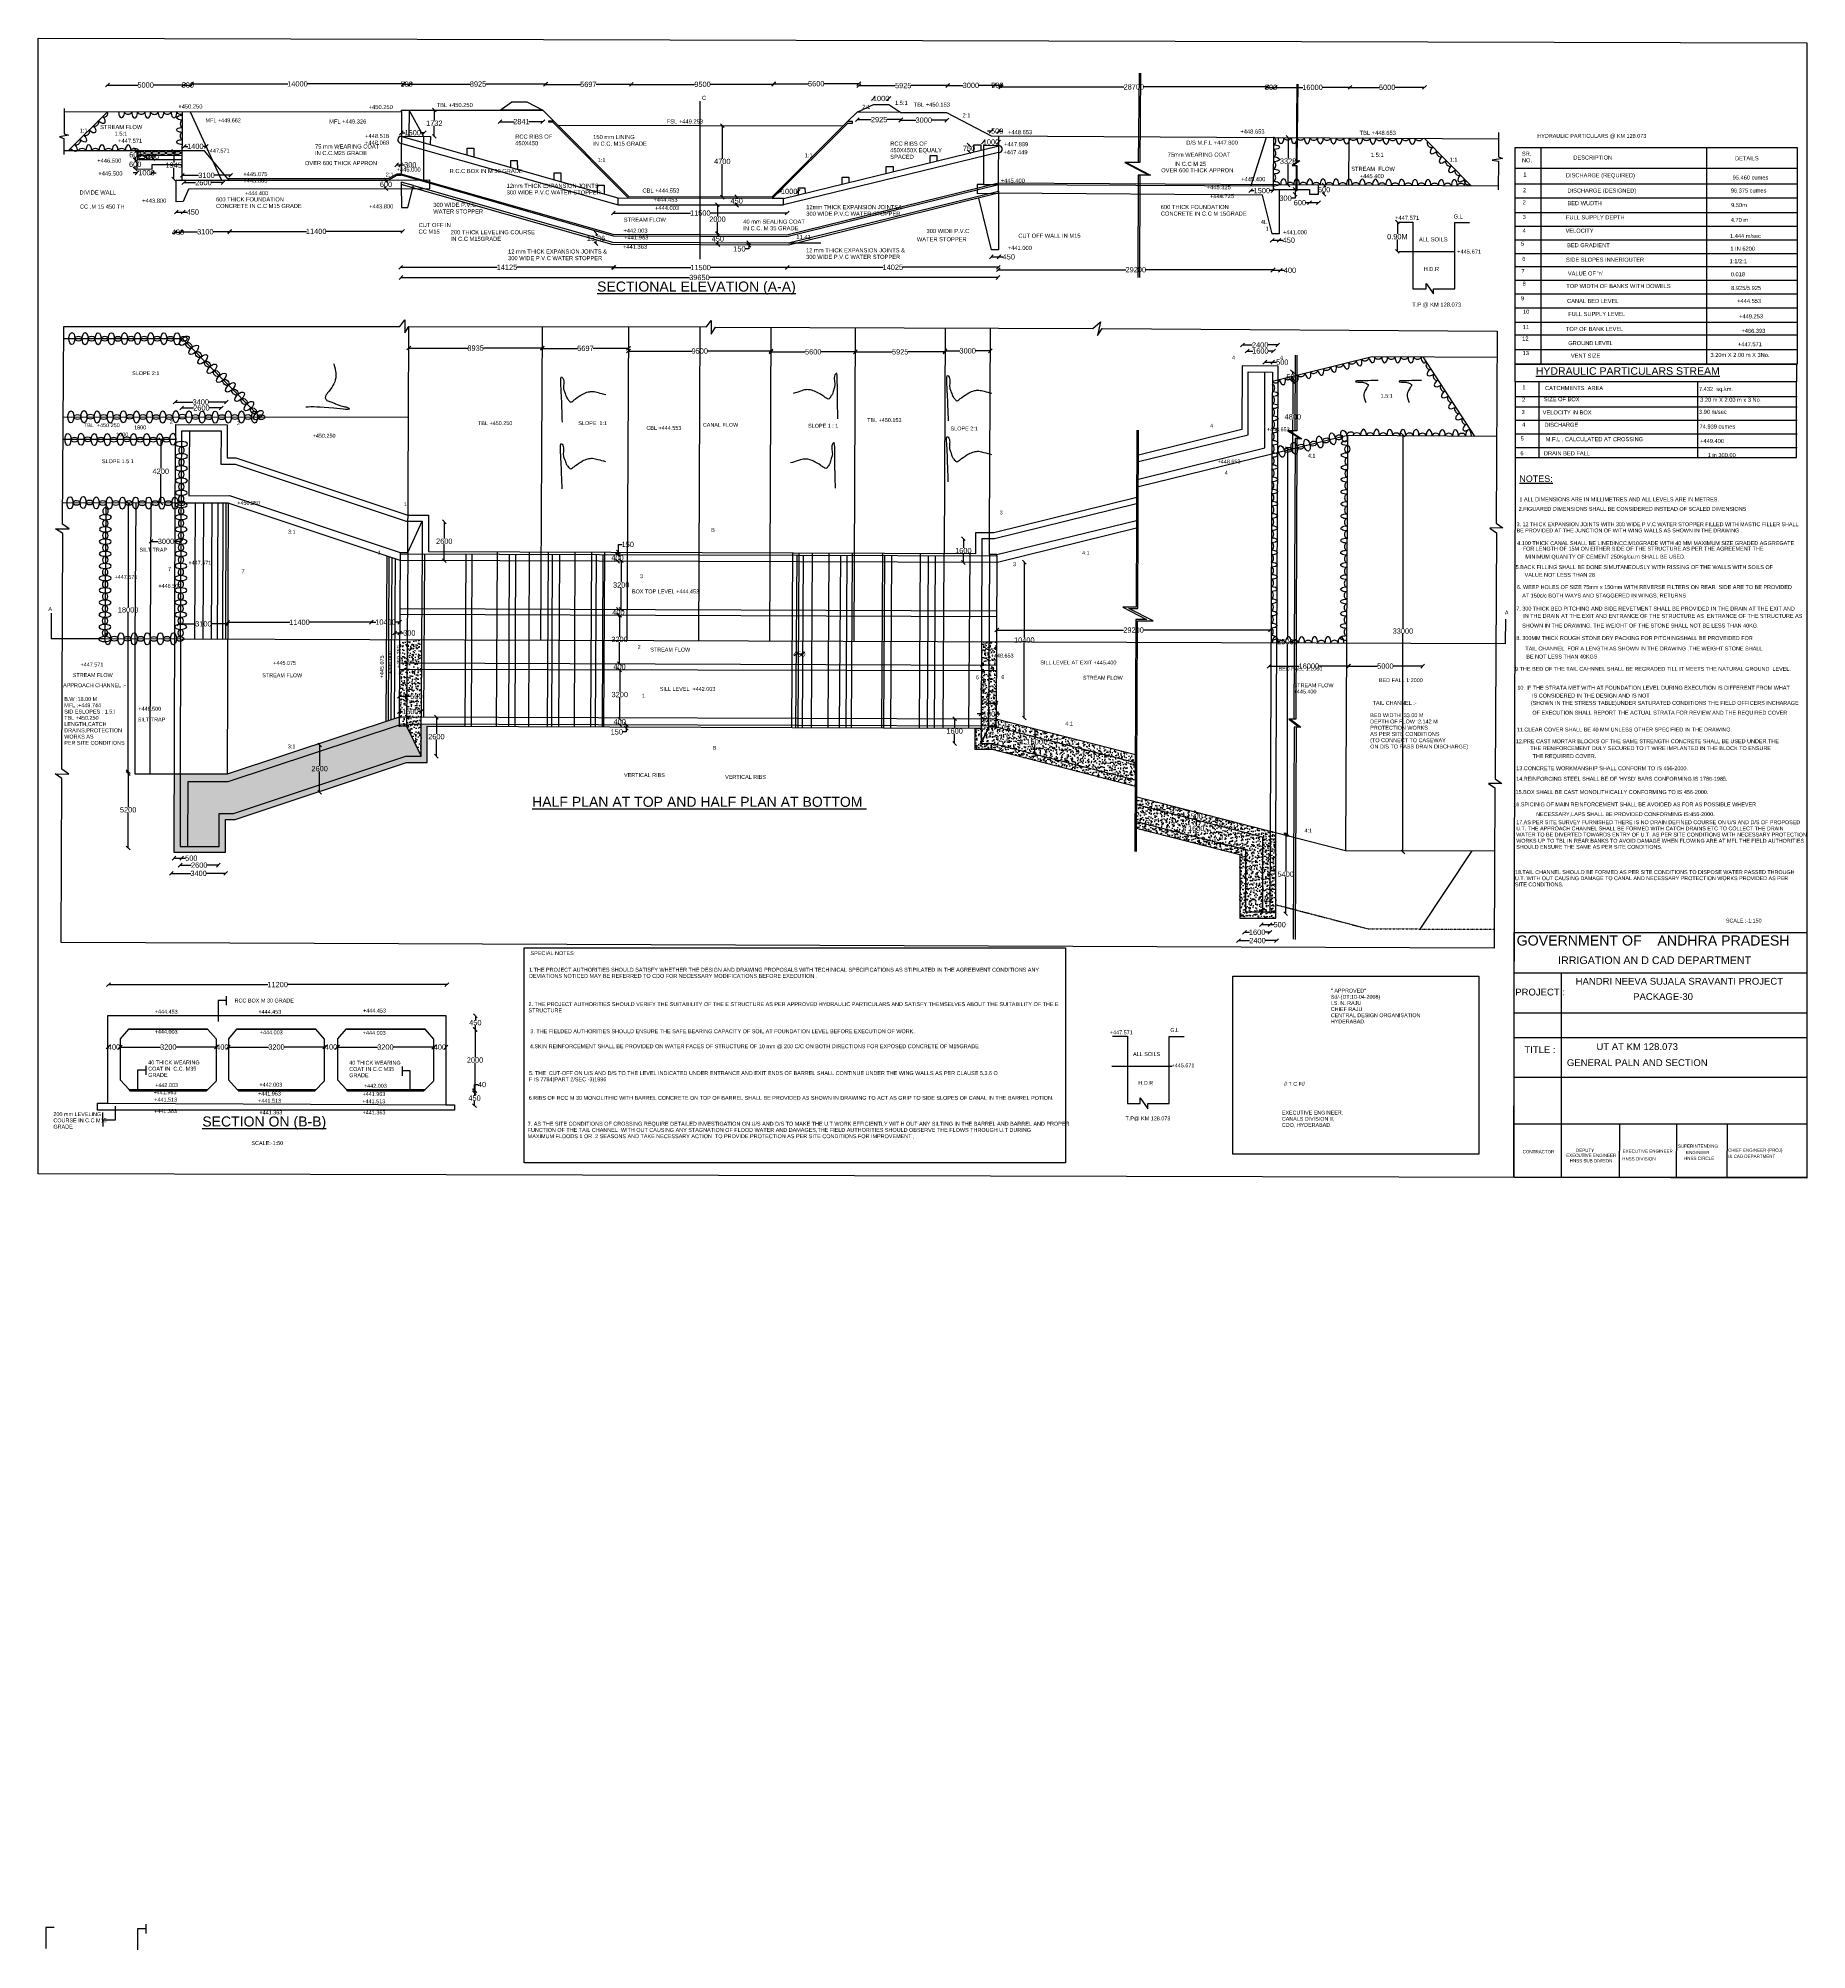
# Model space of a CAD drawing. Header units: metres. Extents: x -12667 to 104503, y -113799 to 12846.
import ezdxf

# ---------------------------------------------------------------- set-up
doc = ezdxf.new("R2010")
doc.units = ezdxf.units.M
doc.header["$MEASUREMENT"] = 0
doc.linetypes.add('DASHDOT', pattern=[1, 0.5, -0.25, 0, -0.25])
doc.layers.add('DRAWING', color=7, linetype='Continuous')
doc.layers.add('TEXT', color=255, linetype='Continuous')
doc.layers.get('0').off()
doc.styles.get("Standard").update_dxf_attribs({"font": 'ARIAL_1.TTF'})
doc.dimstyles.get("Standard").update_dxf_attribs({"dimtxt": 350, "dimasz": 250, "dimexe": 0.18, "dimexo": 0.0625, "dimgap": 0.09, "dimtad": 0, "dimtih": 1, "dimtoh": 1, "dimdec": 0, "dimzin": 0, "dimdsep": 46, "dimtxsty": 'Standard', "dimblk": 'OBLIQUE', "dimcen": 0, "dimse1": 1, "dimse2": 1, "dimadec": 0, "dimazin": 0, "dimtfac": 1, "dimtdec": 0, "dimtofl": 0, "dimtmove": 0, "dimatfit": 3, "dimfxl": 0, "dimtolj": 1, "dimtzin": 0, "dimarcsym": 0})
pattern_1 = [(50, (0, 0), (502.0821, -43.9265), [52.5, -577.5]), (355, (0, 0), (-97.126, 526.5345), [42, -462]), (100.4514, (41.84, -3.66), (404.9566, 482.6077), [44.618, -490.7995]), (46.1842, (0, 140), (747.0687, -115.8633), [78.75, -866.25]), (96.6356, (62.26, 130.34), (654.264, 681.8825), [66.927, -736.199]), (351.1842, (0, 140), (654.2634, 681.883), [63, -693]), (21, (70, 105), (417.835, -281.8332), [52.5, -577.5]), (326, (70, 105), (170.3207, 507.605), [42, -462]), (71.4514, (104.8, 81.5), (588.1558, 225.7713), [44.618, -490.7995]), (37.5, (0, 0), (8.5119, 233.0257), [0, -456.4, 0, -469, 0, -463.75]), (7.5, (0, 0), (184.1487, 276.0882), [0, -267.4, 0, -445.9, 0, -176.75]), (327.5, (-156.1, 0), (373.6757, -15.7884), [0, -175, 0, -546, 0, -724.5]), (317.5, (-226.1, 0), (408.2303, 70.0735), [0, -227.5, 0, -362.6, 0, -514.5])]
pattern_2 = [(50, (0, 0), (717.26, -62.752), [75, -825]), (355, (0, 0), (-138.751, 752.192), [60, -660]), (100.4514, (59.8, -5.2), (578.509, 689.44), [63.74, -701.142]), (46.1842, (0, 200), (1067.241, -165.519), [112.5, -1237.5]), (96.6356, (88.9, 186.2), (934.662, 974.119), [95.61, -1051.714]), (351.1842, (0, 200), (934.662, 974.119), [90, -990]), (21, (100, 150), (596.907, -402.619), [75, -825]), (326, (100, 150), (243.315, 725.15), [60, -660]), (71.4514, (149.74, 116.45), (840.222, 322.531), [63.74, -701.142]), (37.5, (0, 0), (12.1599, 332.8939), [0, -652, 0, -670, 0, -662.5]), (7.5, (0, 0), (263.0695, 394.4117), [0, -382, 0, -637, 0, -252.5]), (327.5, (-223, 0), (533.8224, -22.5549), [0, -250, 0, -780, 0, -1035]), (317.5, (-323, 0), (583.186, 100.105), [0, -325, 0, -518, 0, -735])]

# ---------------------------------------------------------------- blocks, each defined once
blk = doc.blocks.new('_Oblique')
at = {"color": 0, "linetype": 'ByBlock', "lineweight": -2}
blk.add_line((-0.5, -0.5), (0.5, 0.5), dxfattribs=at)
blk = doc.blocks.new('*D27')
at = {"layer": 'Defpoints', "color": 0}
for p in [(-8079, 9794), (-3023, 9794), (-3023, 9746)]:
    blk.add_point(p, dxfattribs=at)
at = {"layer": 'DRAWING', "color": 0, "lineweight": -2}
for p, q in [((-8079, 9746), (-6073, 9746)), ((-3023, 9746), (-5029, 9746))]:
    blk.add_line(p, q, dxfattribs=at)
at = {"layer": 'DRAWING', "color": 0, "lineweight": -2, "xscale": 250, "yscale": 250, "zscale": 250, "rotation": 180}
blk.add_blockref('_Oblique', (-8079, 9746), dxfattribs=at)
at = {"layer": 'DRAWING', "color": 0, "lineweight": -2, "xscale": 250, "yscale": 250, "zscale": 250}
blk.add_blockref('_Oblique', (-3023, 9746), dxfattribs=at)
at = {"layer": 'DRAWING', "color": 0, "insert": (-5551, 9746), "char_height": 350, "attachment_point": 5}
blk.add_mtext('\\A1;5000', dxfattribs=at)
blk = doc.blocks.new('*D28')
at = {"layer": 'Defpoints', "color": 0}
for p in [(-3018, 9746), (-2498, 9746), (-2498, 9744)]:
    blk.add_point(p, dxfattribs=at)
at = {"layer": 'DRAWING', "color": 0, "lineweight": -2}
blk.add_line((-3018, 9744), (-2498, 9744), dxfattribs=at)
at = {"layer": 'DRAWING', "color": 0, "lineweight": -2, "xscale": 250, "yscale": 250, "zscale": 250, "rotation": 180}
blk.add_blockref('_Oblique', (-3018, 9744), dxfattribs=at)
at = {"layer": 'DRAWING', "color": 0, "lineweight": -2, "xscale": 250, "yscale": 250, "zscale": 250}
blk.add_blockref('_Oblique', (-2498, 9744), dxfattribs=at)
at = {"layer": 'DRAWING', "color": 0, "insert": (-2758, 9744), "char_height": 350, "attachment_point": 5}
blk.add_mtext('\\A1;500', dxfattribs=at)
blk = doc.blocks.new('*D29')
at = {"layer": 'Defpoints', "color": 0}
for p in [(-2498, 9744), (11515, 9823), (11515, 9744)]:
    blk.add_point(p, dxfattribs=at)
at = {"layer": 'DRAWING', "color": 0, "lineweight": -2}
for p, q in [((-2498, 9823), (3867, 9823)), ((11515, 9823), (5150, 9823))]:
    blk.add_line(p, q, dxfattribs=at)
at = {"layer": 'DRAWING', "color": 0, "lineweight": -2, "xscale": 250, "yscale": 250, "zscale": 250, "rotation": 180}
blk.add_blockref('_Oblique', (-2498, 9823), dxfattribs=at)
at = {"layer": 'DRAWING', "color": 0, "lineweight": -2, "xscale": 250, "yscale": 250, "zscale": 250}
blk.add_blockref('_Oblique', (11515, 9823), dxfattribs=at)
at = {"layer": 'DRAWING', "color": 0, "insert": (4509, 9823), "char_height": 350, "attachment_point": 5}
blk.add_mtext('\\A1;14000', dxfattribs=at)
blk = doc.blocks.new('*D30')
at = {"layer": 'Defpoints', "color": 0}
for p in [(11515, 9823), (11975, 9823), (11975, 9800)]:
    blk.add_point(p, dxfattribs=at)
at = {"layer": 'DRAWING', "color": 0, "lineweight": -2}
blk.add_line((11515, 9800), (11975, 9800), dxfattribs=at)
at = {"layer": 'DRAWING', "color": 0, "lineweight": -2, "xscale": 250, "yscale": 250, "zscale": 250, "rotation": 180}
blk.add_blockref('_Oblique', (11515, 9800), dxfattribs=at)
at = {"layer": 'DRAWING', "color": 0, "lineweight": -2, "xscale": 250, "yscale": 250, "zscale": 250}
blk.add_blockref('_Oblique', (11975, 9800), dxfattribs=at)
at = {"layer": 'DRAWING', "color": 0, "insert": (11745, 9800), "char_height": 350, "attachment_point": 5}
blk.add_mtext('\\A1;500', dxfattribs=at)
blk = doc.blocks.new('*D31')
at = {"layer": 'Defpoints', "color": 0}
for p in [(11975, 9800), (20967, 9809), (20967, 9800)]:
    blk.add_point(p, dxfattribs=at)
at = {"layer": 'DRAWING', "color": 0, "lineweight": -2}
for p, q in [((11975, 9809), (15947, 9809)), ((20967, 9809), (16995, 9809))]:
    blk.add_line(p, q, dxfattribs=at)
at = {"layer": 'DRAWING', "color": 0, "lineweight": -2, "xscale": 250, "yscale": 250, "zscale": 250, "rotation": 180}
blk.add_blockref('_Oblique', (11975, 9809), dxfattribs=at)
at = {"layer": 'DRAWING', "color": 0, "lineweight": -2, "xscale": 250, "yscale": 250, "zscale": 250}
blk.add_blockref('_Oblique', (20967, 9809), dxfattribs=at)
at = {"layer": 'DRAWING', "color": 0, "insert": (16471, 9809), "char_height": 350, "attachment_point": 5}
blk.add_mtext('\\A1;8925', dxfattribs=at)
blk = doc.blocks.new('*D32')
at = {"layer": 'Defpoints', "color": 0}
for p in [(20926, 9809), (26632, 9809), (26632, 9789)]:
    blk.add_point(p, dxfattribs=at)
at = {"layer": 'DRAWING', "color": 0, "lineweight": -2}
for p, q in [((20926, 9789), (23256, 9789)), ((26632, 9789), (24302, 9789))]:
    blk.add_line(p, q, dxfattribs=at)
at = {"layer": 'DRAWING', "color": 0, "lineweight": -2, "xscale": 250, "yscale": 250, "zscale": 250, "rotation": 180}
blk.add_blockref('_Oblique', (20926, 9789), dxfattribs=at)
at = {"layer": 'DRAWING', "color": 0, "lineweight": -2, "xscale": 250, "yscale": 250, "zscale": 250}
blk.add_blockref('_Oblique', (26632, 9789), dxfattribs=at)
at = {"layer": 'DRAWING', "color": 0, "insert": (23779, 9789), "char_height": 350, "attachment_point": 5}
blk.add_mtext('\\A1;5697', dxfattribs=at)
blk = doc.blocks.new('*D33')
at = {"layer": 'Defpoints', "color": 0}
for p in [(26632, 9789), (36056, 9791), (36056, 9789)]:
    blk.add_point(p, dxfattribs=at)
at = {"layer": 'DRAWING', "color": 0, "lineweight": -2}
for p, q in [((26632, 9791), (30822, 9791)), ((36056, 9791), (31866, 9791))]:
    blk.add_line(p, q, dxfattribs=at)
at = {"layer": 'DRAWING', "color": 0, "lineweight": -2, "xscale": 250, "yscale": 250, "zscale": 250, "rotation": 180}
blk.add_blockref('_Oblique', (26632, 9791), dxfattribs=at)
at = {"layer": 'DRAWING', "color": 0, "lineweight": -2, "xscale": 250, "yscale": 250, "zscale": 250}
blk.add_blockref('_Oblique', (36056, 9791), dxfattribs=at)
at = {"layer": 'DRAWING', "color": 0, "insert": (31344, 9791), "char_height": 350, "attachment_point": 5}
blk.add_mtext('\\A1;9500', dxfattribs=at)
blk = doc.blocks.new('*D34')
at = {"layer": 'Defpoints', "color": 0}
for p in [(36056, 9791), (41698, 9832), (41698, 9791)]:
    blk.add_point(p, dxfattribs=at)
at = {"layer": 'DRAWING', "color": 0, "lineweight": -2}
for p, q in [((36056, 9832), (38355, 9832)), ((41698, 9832), (39399, 9832))]:
    blk.add_line(p, q, dxfattribs=at)
at = {"layer": 'DRAWING', "color": 0, "lineweight": -2, "xscale": 250, "yscale": 250, "zscale": 250, "rotation": 180}
blk.add_blockref('_Oblique', (36056, 9832), dxfattribs=at)
at = {"layer": 'DRAWING', "color": 0, "lineweight": -2, "xscale": 250, "yscale": 250, "zscale": 250}
blk.add_blockref('_Oblique', (41698, 9832), dxfattribs=at)
at = {"layer": 'DRAWING', "color": 0, "insert": (38877, 9832), "char_height": 350, "attachment_point": 5}
blk.add_mtext('\\A1;5600', dxfattribs=at)
blk = doc.blocks.new('*D35')
at = {"layer": 'Defpoints', "color": 0}
for p in [(41698, 9791), (47587, 9791), (47587, 9709)]:
    blk.add_point(p, dxfattribs=at)
at = {"layer": 'DRAWING', "color": 0, "lineweight": -2}
for p, q in [((41698, 9709), (44118, 9709)), ((47587, 9709), (45167, 9709))]:
    blk.add_line(p, q, dxfattribs=at)
at = {"layer": 'DRAWING', "color": 0, "lineweight": -2, "xscale": 250, "yscale": 250, "zscale": 250, "rotation": 180}
blk.add_blockref('_Oblique', (41698, 9709), dxfattribs=at)
at = {"layer": 'DRAWING', "color": 0, "lineweight": -2, "xscale": 250, "yscale": 250, "zscale": 250}
blk.add_blockref('_Oblique', (47587, 9709), dxfattribs=at)
at = {"layer": 'DRAWING', "color": 0, "insert": (44643, 9709), "char_height": 350, "attachment_point": 5}
blk.add_mtext('\\A1;5925', dxfattribs=at)
blk = doc.blocks.new('*D36')
at = {"layer": 'Defpoints', "color": 0}
for p in [(47587, 9709), (50661, 9719), (50661, 9709)]:
    blk.add_point(p, dxfattribs=at)
at = {"layer": 'DRAWING', "color": 0, "lineweight": -2}
for p, q in [((47587, 9719), (48602, 9719)), ((50661, 9719), (49646, 9719))]:
    blk.add_line(p, q, dxfattribs=at)
at = {"layer": 'DRAWING', "color": 0, "lineweight": -2, "xscale": 250, "yscale": 250, "zscale": 250, "rotation": 180}
blk.add_blockref('_Oblique', (47587, 9719), dxfattribs=at)
at = {"layer": 'DRAWING', "color": 0, "lineweight": -2, "xscale": 250, "yscale": 250, "zscale": 250}
blk.add_blockref('_Oblique', (50661, 9719), dxfattribs=at)
at = {"layer": 'DRAWING', "color": 0, "insert": (49124, 9719), "char_height": 350, "attachment_point": 5}
blk.add_mtext('\\A1;3000', dxfattribs=at)
blk = doc.blocks.new('*D37')
at = {"layer": 'Defpoints', "color": 0}
for p in [(50661, 9709), (51095, 9729), (51095, 9709)]:
    blk.add_point(p, dxfattribs=at)
at = {"layer": 'DRAWING', "color": 0, "lineweight": -2}
blk.add_line((50661, 9729), (51095, 9729), dxfattribs=at)
at = {"layer": 'DRAWING', "color": 0, "lineweight": -2, "xscale": 250, "yscale": 250, "zscale": 250, "rotation": 180}
blk.add_blockref('_Oblique', (50661, 9729), dxfattribs=at)
at = {"layer": 'DRAWING', "color": 0, "lineweight": -2, "xscale": 250, "yscale": 250, "zscale": 250}
blk.add_blockref('_Oblique', (51095, 9729), dxfattribs=at)
at = {"layer": 'DRAWING', "color": 0, "insert": (50878, 9729), "char_height": 350, "attachment_point": 5}
blk.add_mtext('\\A1;500', dxfattribs=at)
blk = doc.blocks.new('*D38')
at = {"layer": 'Defpoints', "color": 0}
for p in [(51095, 9729), (68740, 9729), (68740, 9621)]:
    blk.add_point(p, dxfattribs=at)
at = {"layer": 'DRAWING', "color": 0, "lineweight": -2}
for p, q in [((51095, 9621), (59257, 9621)), ((68740, 9621), (60579, 9621))]:
    blk.add_line(p, q, dxfattribs=at)
at = {"layer": 'DRAWING', "color": 0, "lineweight": -2, "xscale": 250, "yscale": 250, "zscale": 250, "rotation": 180}
blk.add_blockref('_Oblique', (51095, 9621), dxfattribs=at)
at = {"layer": 'DRAWING', "color": 0, "lineweight": -2, "xscale": 250, "yscale": 250, "zscale": 250}
blk.add_blockref('_Oblique', (68740, 9621), dxfattribs=at)
at = {"layer": 'DRAWING', "color": 0, "insert": (59918, 9621), "char_height": 350, "attachment_point": 5}
blk.add_mtext('\\A1;28700', dxfattribs=at)
blk = doc.blocks.new('*D39')
at = {"layer": 'Defpoints', "color": 0}
for p in [(68740, 9621), (69284, 9621), (69284, 9590)]:
    blk.add_point(p, dxfattribs=at)
at = {"layer": 'DRAWING', "color": 0, "lineweight": -2}
blk.add_line((68740, 9590), (69284, 9590), dxfattribs=at)
at = {"layer": 'DRAWING', "color": 0, "lineweight": -2, "xscale": 250, "yscale": 250, "zscale": 250, "rotation": 180}
blk.add_blockref('_Oblique', (68740, 9590), dxfattribs=at)
at = {"layer": 'DRAWING', "color": 0, "lineweight": -2, "xscale": 250, "yscale": 250, "zscale": 250}
blk.add_blockref('_Oblique', (69284, 9590), dxfattribs=at)
at = {"layer": 'DRAWING', "color": 0, "insert": (69012, 9590), "char_height": 350, "attachment_point": 5}
blk.add_mtext('\\A1;500', dxfattribs=at)
blk = doc.blocks.new('*D40')
at = {"layer": 'Defpoints', "color": 0}
for p in [(69284, 9590), (74235, 9590), (74235, 9589)]:
    blk.add_point(p, dxfattribs=at)
at = {"layer": 'DRAWING', "color": 0, "lineweight": -2}
for p, q in [((69284, 9589), (71118, 9589)), ((74235, 9589), (72401, 9589))]:
    blk.add_line(p, q, dxfattribs=at)
at = {"layer": 'DRAWING', "color": 0, "lineweight": -2, "xscale": 250, "yscale": 250, "zscale": 250, "rotation": 180}
blk.add_blockref('_Oblique', (69284, 9589), dxfattribs=at)
at = {"layer": 'DRAWING', "color": 0, "lineweight": -2, "xscale": 250, "yscale": 250, "zscale": 250}
blk.add_blockref('_Oblique', (74235, 9589), dxfattribs=at)
at = {"layer": 'DRAWING', "color": 0, "insert": (71759, 9589), "char_height": 350, "attachment_point": 5}
blk.add_mtext('\\A1;16000', dxfattribs=at)
blk = doc.blocks.new('*D41')
at = {"layer": 'Defpoints', "color": 0}
for p in [(74235, 9590), (79174, 9590), (79174, 9590)]:
    blk.add_point(p, dxfattribs=at)
at = {"layer": 'DRAWING', "color": 0, "lineweight": -2}
for p, q in [((74235, 9590), (76182, 9590)), ((79174, 9590), (77226, 9590))]:
    blk.add_line(p, q, dxfattribs=at)
at = {"layer": 'DRAWING', "color": 0, "lineweight": -2, "xscale": 250, "yscale": 250, "zscale": 250, "rotation": 180}
blk.add_blockref('_Oblique', (74235, 9590), dxfattribs=at)
at = {"layer": 'DRAWING', "color": 0, "lineweight": -2, "xscale": 250, "yscale": 250, "zscale": 250}
blk.add_blockref('_Oblique', (79174, 9590), dxfattribs=at)
at = {"layer": 'DRAWING', "color": 0, "insert": (76704, 9590), "char_height": 350, "attachment_point": 5}
blk.add_mtext('\\A1;5000', dxfattribs=at)
blk = doc.blocks.new('*D42')
at = {"layer": 'Defpoints', "color": 0}
for p in [(-2992, 5683), (-2992, 5650), (-1526, 5650)]:
    blk.add_point(p, dxfattribs=at)
at = {"layer": 'DRAWING', "color": 0, "lineweight": -2}
for p, q in [((-2992, 5683), (-2765, 5683)), ((-1526, 5683), (-1753, 5683))]:
    blk.add_line(p, q, dxfattribs=at)
at = {"layer": 'DRAWING', "color": 0, "lineweight": -2, "xscale": 250, "yscale": 250, "zscale": 250, "rotation": 180}
blk.add_blockref('_Oblique', (-2992, 5683), dxfattribs=at)
at = {"layer": 'DRAWING', "color": 0, "lineweight": -2, "xscale": 250, "yscale": 250, "zscale": 250}
blk.add_blockref('_Oblique', (-1526, 5683), dxfattribs=at)
at = {"layer": 'DRAWING', "color": 0, "insert": (-2259, 5683), "char_height": 350, "attachment_point": 5}
blk.add_mtext('\\A1;1400', dxfattribs=at)
blk = doc.blocks.new('*D43')
at = {"layer": 'Defpoints', "color": 0}
for p in [(-3723, 5349), (-3692, 5349), (-3723, 3518)]:
    blk.add_point(p, dxfattribs=at)
at = {"layer": 'DRAWING', "color": 0, "lineweight": -2}
for p, q in [((-3692, 5349), (-3692, 4612)), ((-3692, 3518), (-3692, 4255))]:
    blk.add_line(p, q, dxfattribs=at)
at = {"layer": 'DRAWING', "color": 0, "lineweight": -2, "xscale": 250, "yscale": 250, "zscale": 250}
for p, rotation in [((-3692, 5349), 90), ((-3692, 3518), 270)]:
    blk.add_blockref('_Oblique', p, dxfattribs=dict(at, rotation=rotation))
at = {"layer": 'DRAWING', "color": 0, "insert": (-3692, 4434), "char_height": 350, "attachment_point": 5}
blk.add_mtext('\\A1;1945', dxfattribs=at)
blk = doc.blocks.new('*D44')
at = {"layer": 'Defpoints', "color": 0}
for p in [(-3117, 3831), (82, 3831), (-3117, 3765)]:
    blk.add_point(p, dxfattribs=at)
at = {"layer": 'DRAWING', "color": 0, "lineweight": -2}
for p, q in [((-3117, 3765), (-2040, 3765)), ((82, 3765), (-996, 3765))]:
    blk.add_line(p, q, dxfattribs=at)
at = {"layer": 'DRAWING', "color": 0, "lineweight": -2, "xscale": 250, "yscale": 250, "zscale": 250, "rotation": 180}
blk.add_blockref('_Oblique', (-3117, 3765), dxfattribs=at)
at = {"layer": 'DRAWING', "color": 0, "lineweight": -2, "xscale": 250, "yscale": 250, "zscale": 250}
blk.add_blockref('_Oblique', (82, 3765), dxfattribs=at)
at = {"layer": 'DRAWING', "color": 0, "insert": (-1518, 3765), "char_height": 350, "attachment_point": 5}
blk.add_mtext('\\A1;3100', dxfattribs=at)
blk = doc.blocks.new('*D45')
at = {"layer": 'Defpoints', "color": 0}
for p in [(-3018, 3287), (-421, 3287), (-421, 3279)]:
    blk.add_point(p, dxfattribs=at)
at = {"layer": 'DRAWING', "color": 0, "lineweight": -2}
for p, q in [((-3018, 3279), (-2245, 3279)), ((-421, 3279), (-1195, 3279))]:
    blk.add_line(p, q, dxfattribs=at)
at = {"layer": 'DRAWING', "color": 0, "lineweight": -2, "xscale": 250, "yscale": 250, "zscale": 250, "rotation": 180}
blk.add_blockref('_Oblique', (-3018, 3279), dxfattribs=at)
at = {"layer": 'DRAWING', "color": 0, "lineweight": -2, "xscale": 250, "yscale": 250, "zscale": 250}
blk.add_blockref('_Oblique', (-421, 3279), dxfattribs=at)
at = {"layer": 'DRAWING', "color": 0, "insert": (-1720, 3279), "char_height": 350, "attachment_point": 5}
blk.add_mtext('\\A1;2600', dxfattribs=at)
blk = doc.blocks.new('*D46')
at = {"layer": 'Defpoints', "color": 0}
for p in [(-6288, 5453), (-6288, 4799), (-6232, 4799)]:
    blk.add_point(p, dxfattribs=at)
at = {"layer": 'DRAWING', "color": 0, "lineweight": -2}
for p, q in [((-6232, 5453), (-6232, 5305)), ((-6232, 4799), (-6232, 4947))]:
    blk.add_line(p, q, dxfattribs=at)
at = {"layer": 'DRAWING', "color": 0, "lineweight": -2, "xscale": 250, "yscale": 250, "zscale": 250}
for p, rotation in [((-6232, 5453), 90), ((-6232, 4799), 270)]:
    blk.add_blockref('_Oblique', p, dxfattribs=dict(at, rotation=rotation))
at = {"layer": 'DRAWING', "color": 0, "insert": (-6232, 5126), "char_height": 350, "attachment_point": 5}
blk.add_mtext('\\A1;600', dxfattribs=at)
blk = doc.blocks.new('*D47')
at = {"layer": 'Defpoints', "color": 0}
for p in [(-5271, 5146), (-5271, 4876), (-5064, 4876)]:
    blk.add_point(p, dxfattribs=at)
at = {"layer": 'DRAWING', "color": 0, "lineweight": -2}
blk.add_line((-5064, 5146), (-5064, 4876), dxfattribs=at)
at = {"layer": 'DRAWING', "color": 0, "lineweight": -2, "xscale": 250, "yscale": 250, "zscale": 250}
for p, rotation in [((-5064, 5146), 90), ((-5064, 4876), 270)]:
    blk.add_blockref('_Oblique', p, dxfattribs=dict(at, rotation=rotation))
at = {"layer": 'DRAWING', "color": 0, "insert": (-5064, 5011), "char_height": 350, "attachment_point": 5}
blk.add_mtext('\\A1;300', dxfattribs=at)
blk = doc.blocks.new('*D48')
at = {"layer": 'Defpoints', "color": 0}
for p in [(-6243, 4186), (-6232, 4799), (-6232, 4186)]:
    blk.add_point(p, dxfattribs=at)
at = {"layer": 'DRAWING', "color": 0, "lineweight": -2}
for p, q in [((-6243, 4799), (-6243, 4672)), ((-6243, 4186), (-6243, 4314))]:
    blk.add_line(p, q, dxfattribs=at)
at = {"layer": 'DRAWING', "color": 0, "lineweight": -2, "xscale": 250, "yscale": 250, "zscale": 250}
for p, rotation in [((-6243, 4799), 90), ((-6243, 4186), 270)]:
    blk.add_blockref('_Oblique', p, dxfattribs=dict(at, rotation=rotation))
at = {"layer": 'DRAWING', "color": 0, "insert": (-6243, 4493), "char_height": 350, "attachment_point": 5}
blk.add_mtext('\\A1;600', dxfattribs=at)
blk = doc.blocks.new('*D49')
at = {"layer": 'Defpoints', "color": 0}
for p in [(-6124, 4187), (-5114, 4177), (-5114, 3931)]:
    blk.add_point(p, dxfattribs=at)
at = {"layer": 'DRAWING', "color": 0, "lineweight": -2}
for p, q in [((-6124, 3931), (-6374, 3931)), ((-5114, 3931), (-4864, 3931))]:
    blk.add_line(p, q, dxfattribs=at)
at = {"layer": 'DRAWING', "color": 0, "lineweight": -2, "xscale": 250, "yscale": 250, "zscale": 250}
blk.add_blockref('_Oblique', (-6124, 3931), dxfattribs=at)
at = {"layer": 'DRAWING', "color": 0, "lineweight": -2, "xscale": 250, "yscale": 250, "zscale": 250, "rotation": 180}
blk.add_blockref('_Oblique', (-5114, 3931), dxfattribs=at)
at = {"layer": 'DRAWING', "color": 0, "insert": (-5493, 3931), "char_height": 350, "attachment_point": 5}
blk.add_mtext('\\A1;1000', dxfattribs=at)
blk = doc.blocks.new('*D50')
at = {"layer": 'Defpoints', "color": 0}
for p in [(17927, 8072), (20768, 8079), (20768, 7318)]:
    blk.add_point(p, dxfattribs=at)
at = {"layer": 'DRAWING', "color": 0, "lineweight": -2}
for p, q in [((17927, 7318), (18856, 7318)), ((20768, 7318), (19840, 7318))]:
    blk.add_line(p, q, dxfattribs=at)
at = {"layer": 'DRAWING', "color": 0, "lineweight": -2, "xscale": 250, "yscale": 250, "zscale": 250, "rotation": 180}
blk.add_blockref('_Oblique', (17927, 7318), dxfattribs=at)
at = {"layer": 'DRAWING', "color": 0, "lineweight": -2, "xscale": 250, "yscale": 250, "zscale": 250}
blk.add_blockref('_Oblique', (20768, 7318), dxfattribs=at)
at = {"layer": 'DRAWING', "color": 0, "insert": (19348, 7318), "char_height": 350, "attachment_point": 5}
blk.add_mtext('\\A1;2841', dxfattribs=at)
blk = doc.blocks.new('*D51')
at = {"layer": 'Defpoints', "color": 0}
for p in [(13485, 8084), (13485, 6344), (13575, 6344)]:
    blk.add_point(p, dxfattribs=at)
at = {"layer": 'DRAWING', "color": 0, "lineweight": -2}
for p, q in [((13575, 8084), (13575, 7393)), ((13575, 6344), (13575, 7035))]:
    blk.add_line(p, q, dxfattribs=at)
at = {"layer": 'DRAWING', "color": 0, "lineweight": -2, "xscale": 250, "yscale": 250, "zscale": 250}
for p, rotation in [((13575, 8084), 90), ((13575, 6344), 270)]:
    blk.add_blockref('_Oblique', p, dxfattribs=dict(at, rotation=rotation))
at = {"layer": 'DRAWING', "color": 0, "insert": (13575, 7214), "char_height": 350, "attachment_point": 5}
blk.add_mtext('\\A1;1732', dxfattribs=at)
blk = doc.blocks.new('*D52')
at = {"layer": 'Defpoints', "color": 0}
for p in [(11386, 6598), (12902, 6598), (12902, 6581)]:
    blk.add_point(p, dxfattribs=at)
at = {"layer": 'DRAWING', "color": 0, "lineweight": -2}
for p, q in [((11386, 6581), (11638, 6581)), ((12902, 6581), (12649, 6581))]:
    blk.add_line(p, q, dxfattribs=at)
at = {"layer": 'DRAWING', "color": 0, "lineweight": -2, "xscale": 250, "yscale": 250, "zscale": 250, "rotation": 180}
blk.add_blockref('_Oblique', (11386, 6581), dxfattribs=at)
at = {"layer": 'DRAWING', "color": 0, "lineweight": -2, "xscale": 250, "yscale": 250, "zscale": 250}
blk.add_blockref('_Oblique', (12902, 6581), dxfattribs=at)
at = {"layer": 'DRAWING', "color": 0, "insert": (12144, 6581), "char_height": 350, "attachment_point": 5}
blk.add_mtext('\\A1;1500', dxfattribs=at)
blk = doc.blocks.new('*D53')
at = {"layer": 'Defpoints', "color": 0}
for p in [(-3524, 2016), (-3067, 2016), (-3067, 1328)]:
    blk.add_point(p, dxfattribs=at)
at = {"layer": 'DRAWING', "color": 0, "lineweight": -2}
for p, q in [((-3524, 1328), (-3067, 1328)), ((-3067, 1328), (-2817, 1328))]:
    blk.add_line(p, q, dxfattribs=at)
at = {"layer": 'DRAWING', "color": 0, "lineweight": -2, "xscale": 250, "yscale": 250, "zscale": 250, "rotation": 180}
blk.add_blockref('_Oblique', (-3524, 1328), dxfattribs=at)
at = {"layer": 'DRAWING', "color": 0, "lineweight": -2, "xscale": 250, "yscale": 250, "zscale": 250}
blk.add_blockref('_Oblique', (-3067, 1328), dxfattribs=at)
at = {"layer": 'DRAWING', "color": 0, "insert": (-2424, 1328), "char_height": 350, "attachment_point": 5}
blk.add_mtext('\\A1;450', dxfattribs=at)
blk = doc.blocks.new('*D54')
at = {"layer": 'Defpoints', "color": 0}
for p in [(36479, 2735), (37692, 2698), (37692, 2698)]:
    blk.add_point(p, dxfattribs=at)
at = {"layer": 'DRAWING', "color": 0, "lineweight": -2}
for p, q in [((36479, 2698), (36580, 2698)), ((37692, 2698), (37591, 2698))]:
    blk.add_line(p, q, dxfattribs=at)
at = {"layer": 'DRAWING', "color": 0, "lineweight": -2, "xscale": 250, "yscale": 250, "zscale": 250, "rotation": 180}
blk.add_blockref('_Oblique', (36479, 2698), dxfattribs=at)
at = {"layer": 'DRAWING', "color": 0, "lineweight": -2, "xscale": 250, "yscale": 250, "zscale": 250}
blk.add_blockref('_Oblique', (37692, 2698), dxfattribs=at)
at = {"layer": 'DRAWING', "color": 0, "insert": (37086, 2698), "char_height": 350, "attachment_point": 5}
blk.add_mtext('\\A1;1000', dxfattribs=at)
blk = doc.blocks.new('*D55')
at = {"layer": 'Defpoints', "color": 0}
for p in [(41597, 7942), (44491, 7921), (44491, 7453)]:
    blk.add_point(p, dxfattribs=at)
at = {"layer": 'DRAWING', "color": 0, "lineweight": -2}
for p, q in [((41597, 7453), (42517, 7453)), ((44491, 7453), (43571, 7453))]:
    blk.add_line(p, q, dxfattribs=at)
at = {"layer": 'DRAWING', "color": 0, "lineweight": -2, "xscale": 250, "yscale": 250, "zscale": 250, "rotation": 180}
blk.add_blockref('_Oblique', (41597, 7453), dxfattribs=at)
at = {"layer": 'DRAWING', "color": 0, "lineweight": -2, "xscale": 250, "yscale": 250, "zscale": 250}
blk.add_blockref('_Oblique', (44491, 7453), dxfattribs=at)
at = {"layer": 'DRAWING', "color": 0, "insert": (43044, 7453), "char_height": 350, "attachment_point": 5}
blk.add_mtext('\\A1;2925', dxfattribs=at)
blk = doc.blocks.new('*D56')
at = {"layer": 'Defpoints', "color": 0}
for p in [(44471, 7453), (47532, 7453), (47532, 7417)]:
    blk.add_point(p, dxfattribs=at)
at = {"layer": 'DRAWING', "color": 0, "lineweight": -2}
for p, q in [((44471, 7417), (45480, 7417)), ((47532, 7417), (46524, 7417))]:
    blk.add_line(p, q, dxfattribs=at)
at = {"layer": 'DRAWING', "color": 0, "lineweight": -2, "xscale": 250, "yscale": 250, "zscale": 250, "rotation": 180}
blk.add_blockref('_Oblique', (44471, 7417), dxfattribs=at)
at = {"layer": 'DRAWING', "color": 0, "lineweight": -2, "xscale": 250, "yscale": 250, "zscale": 250}
blk.add_blockref('_Oblique', (47532, 7417), dxfattribs=at)
at = {"layer": 'DRAWING', "color": 0, "insert": (46002, 7417), "char_height": 350, "attachment_point": 5}
blk.add_mtext('\\A1;3000', dxfattribs=at)
blk = doc.blocks.new('*D57')
at = {"layer": 'Defpoints', "color": 0}
for p in [(50468, 6373), (50969, 6689), (50969, 6371)]:
    blk.add_point(p, dxfattribs=at)
at = {"layer": 'DRAWING', "color": 0, "lineweight": -2}
for p, q in [((50468, 6689), (50218, 6689)), ((50969, 6689), (51219, 6689))]:
    blk.add_line(p, q, dxfattribs=at)
at = {"layer": 'DRAWING', "color": 0, "lineweight": -2, "xscale": 250, "yscale": 250, "zscale": 250}
blk.add_blockref('_Oblique', (50468, 6689), dxfattribs=at)
at = {"layer": 'DRAWING', "color": 0, "lineweight": -2, "xscale": 250, "yscale": 250, "zscale": 250, "rotation": 180}
blk.add_blockref('_Oblique', (50969, 6689), dxfattribs=at)
at = {"layer": 'DRAWING', "color": 0, "insert": (50866, 6689), "char_height": 350, "attachment_point": 5}
blk.add_mtext('\\A1;500', dxfattribs=at)
blk = doc.blocks.new('*D58')
at = {"layer": 'Defpoints', "color": 0}
for p in [(49950, 5731), (50965, 5966), (50965, 5728)]:
    blk.add_point(p, dxfattribs=at)
at = {"layer": 'DRAWING', "color": 0, "lineweight": -2}
for p, q in [((49950, 5966), (49952, 5966)), ((50965, 5966), (50963, 5966))]:
    blk.add_line(p, q, dxfattribs=at)
at = {"layer": 'DRAWING', "color": 0, "lineweight": -2, "xscale": 250, "yscale": 250, "zscale": 250, "rotation": 180}
blk.add_blockref('_Oblique', (49950, 5966), dxfattribs=at)
at = {"layer": 'DRAWING', "color": 0, "lineweight": -2, "xscale": 250, "yscale": 250, "zscale": 250}
blk.add_blockref('_Oblique', (50965, 5966), dxfattribs=at)
at = {"layer": 'DRAWING', "color": 0, "insert": (50457, 5966), "char_height": 350, "attachment_point": 5}
blk.add_mtext('\\A1;1000', dxfattribs=at)
blk = doc.blocks.new('*D59')
at = {"layer": 'Defpoints', "color": 0}
for p in [(48999, 5326), (49327, 5776), (49327, 5326)]:
    blk.add_point(p, dxfattribs=at)
at = {"layer": 'DRAWING', "color": 0, "lineweight": -2}
for p, q in [((48999, 5776), (48999, 5729)), ((48999, 5326), (48999, 5372))]:
    blk.add_line(p, q, dxfattribs=at)
at = {"layer": 'DRAWING', "color": 0, "lineweight": -2, "xscale": 250, "yscale": 250, "zscale": 250}
for p, rotation in [((48999, 5776), 90), ((48999, 5326), 270)]:
    blk.add_blockref('_Oblique', p, dxfattribs=dict(at, rotation=rotation))
at = {"layer": 'DRAWING', "color": 0, "insert": (48999, 5551), "char_height": 350, "attachment_point": 5}
blk.add_mtext('\\A1;750', dxfattribs=at)
blk = doc.blocks.new('*D60')
at = {"layer": 'Defpoints', "color": 0}
for p in [(69863, 6268), (69838, 3132), (70139, 3132)]:
    blk.add_point(p, dxfattribs=at)
at = {"layer": 'DRAWING', "color": 0, "lineweight": -2}
for p, q in [((70139, 6268), (70139, 4879)), ((70139, 3132), (70139, 4522))]:
    blk.add_line(p, q, dxfattribs=at)
at = {"layer": 'DRAWING', "color": 0, "lineweight": -2, "xscale": 250, "yscale": 250, "zscale": 250}
for p, rotation in [((70139, 6268), 90), ((70139, 3132), 270)]:
    blk.add_blockref('_Oblique', p, dxfattribs=dict(at, rotation=rotation))
at = {"layer": 'DRAWING', "color": 0, "insert": (70139, 4700), "char_height": 350, "attachment_point": 5}
blk.add_mtext('\\A1;3328', dxfattribs=at)
blk = doc.blocks.new('*D61')
at = {"layer": 'Defpoints', "color": 0}
for p in [(72580, 3117), (72526, 2509), (72580, 2509)]:
    blk.add_point(p, dxfattribs=at)
at = {"layer": 'DRAWING', "color": 0, "lineweight": -2}
for p, q in [((72526, 3117), (72526, 2992)), ((72526, 2509), (72526, 2634))]:
    blk.add_line(p, q, dxfattribs=at)
at = {"layer": 'DRAWING', "color": 0, "lineweight": -2, "xscale": 250, "yscale": 250, "zscale": 250}
for p, rotation in [((72526, 3117), 90), ((72526, 2509), 270)]:
    blk.add_blockref('_Oblique', p, dxfattribs=dict(at, rotation=rotation))
at = {"layer": 'DRAWING', "color": 0, "insert": (72526, 2813), "char_height": 350, "attachment_point": 5}
blk.add_mtext('\\A1;600', dxfattribs=at)
blk = doc.blocks.new('*D62')
at = {"layer": 'Defpoints', "color": 0}
for p in [(71558, 2509), (71558, 1951), (72153, 2515)]:
    blk.add_point(p, dxfattribs=at)
at = {"layer": 'DRAWING', "color": 0, "lineweight": -2}
for p, q in [((71558, 1951), (71308, 1951)), ((72153, 1951), (71558, 1951))]:
    blk.add_line(p, q, dxfattribs=at)
at = {"layer": 'DRAWING', "color": 0, "lineweight": -2, "xscale": 250, "yscale": 250, "zscale": 250, "rotation": 180}
blk.add_blockref('_Oblique', (71558, 1951), dxfattribs=at)
at = {"layer": 'DRAWING', "color": 0, "lineweight": -2, "xscale": 250, "yscale": 250, "zscale": 250}
blk.add_blockref('_Oblique', (72153, 1951), dxfattribs=at)
at = {"layer": 'DRAWING', "color": 0, "insert": (70921, 1951), "char_height": 350, "attachment_point": 5}
blk.add_mtext('\\A1;600', dxfattribs=at)
blk = doc.blocks.new('*D63')
at = {"layer": 'Defpoints', "color": 0}
for p in [(71235, 2828), (70603, 2497), (71235, 2497)]:
    blk.add_point(p, dxfattribs=at)
at = {"layer": 'DRAWING', "color": 0, "lineweight": -2}
for p, q in [((70603, 2828), (70603, 2497)), ((70603, 2247), (70353, 2247)), ((70603, 2497), (70603, 2247))]:
    blk.add_line(p, q, dxfattribs=at)
at = {"layer": 'DRAWING', "color": 0, "lineweight": -2, "xscale": 250, "yscale": 250, "zscale": 250}
for p, rotation in [((70603, 2828), 90), ((70603, 2497), 270)]:
    blk.add_blockref('_Oblique', p, dxfattribs=dict(at, rotation=rotation))
at = {"layer": 'DRAWING', "color": 0, "insert": (69967, 2247), "char_height": 350, "attachment_point": 5}
blk.add_mtext('\\A1;300', dxfattribs=at)
blk = doc.blocks.new('*D64')
at = {"layer": 'Defpoints', "color": 0}
for p in [(67660, 2817), (67660, 2750), (69143, 2817)]:
    blk.add_point(p, dxfattribs=at)
at = {"layer": 'DRAWING', "color": 0, "lineweight": -2}
for p, q in [((67660, 2750), (67896, 2750)), ((69143, 2750), (68907, 2750))]:
    blk.add_line(p, q, dxfattribs=at)
at = {"layer": 'DRAWING', "color": 0, "lineweight": -2, "xscale": 250, "yscale": 250, "zscale": 250, "rotation": 180}
blk.add_blockref('_Oblique', (67660, 2750), dxfattribs=at)
at = {"layer": 'DRAWING', "color": 0, "lineweight": -2, "xscale": 250, "yscale": 250, "zscale": 250}
blk.add_blockref('_Oblique', (69143, 2750), dxfattribs=at)
at = {"layer": 'DRAWING', "color": 0, "insert": (68401, 2750), "char_height": 350, "attachment_point": 5}
blk.add_mtext('\\A1;1500', dxfattribs=at)
blk = doc.blocks.new('*D65')
at = {"layer": 'Defpoints', "color": 0}
for p in [(69087, -116), (69541, -119), (69541, -537)]:
    blk.add_point(p, dxfattribs=at)
at = {"layer": 'DRAWING', "color": 0, "lineweight": -2}
for p, q in [((69087, -537), (69541, -537)), ((69541, -537), (69791, -537))]:
    blk.add_line(p, q, dxfattribs=at)
at = {"layer": 'DRAWING', "color": 0, "lineweight": -2, "xscale": 250, "yscale": 250, "zscale": 250, "rotation": 180}
blk.add_blockref('_Oblique', (69087, -537), dxfattribs=at)
at = {"layer": 'DRAWING', "color": 0, "lineweight": -2, "xscale": 250, "yscale": 250, "zscale": 250}
blk.add_blockref('_Oblique', (69541, -537), dxfattribs=at)
at = {"layer": 'DRAWING', "color": 0, "insert": (70185, -537), "char_height": 350, "attachment_point": 5}
blk.add_mtext('\\A1;450', dxfattribs=at)
blk = doc.blocks.new('*D66')
at = {"layer": 'Defpoints', "color": 0}
for p in [(25442, 1217), (36954, 1260), (36954, 1217)]:
    blk.add_point(p, dxfattribs=at)
at = {"layer": 'DRAWING', "color": 0, "lineweight": -2}
for p, q in [((25442, 1260), (30557, 1260)), ((36954, 1260), (31840, 1260))]:
    blk.add_line(p, q, dxfattribs=at)
at = {"layer": 'DRAWING', "color": 0, "lineweight": -2, "xscale": 250, "yscale": 250, "zscale": 250, "rotation": 180}
blk.add_blockref('_Oblique', (25442, 1260), dxfattribs=at)
at = {"layer": 'DRAWING', "color": 0, "lineweight": -2, "xscale": 250, "yscale": 250, "zscale": 250}
blk.add_blockref('_Oblique', (36954, 1260), dxfattribs=at)
at = {"layer": 'DRAWING', "color": 0, "insert": (31198, 1260), "char_height": 350, "attachment_point": 5}
blk.add_mtext('\\A1;11500', dxfattribs=at)
blk = doc.blocks.new('*D67')
at = {"layer": 'Defpoints', "color": 0}
for p in [(-3616, -4), (-3202, -4), (-3202, -4)]:
    blk.add_point(p, dxfattribs=at)
at = {"layer": 'DRAWING', "color": 0, "lineweight": -2}
blk.add_line((-3616, -4), (-3202, -4), dxfattribs=at)
at = {"layer": 'DRAWING', "color": 0, "lineweight": -2, "xscale": 250, "yscale": 250, "zscale": 250, "rotation": 180}
blk.add_blockref('_Oblique', (-3616, -4), dxfattribs=at)
at = {"layer": 'DRAWING', "color": 0, "lineweight": -2, "xscale": 250, "yscale": 250, "zscale": 250}
blk.add_blockref('_Oblique', (-3202, -4), dxfattribs=at)
at = {"layer": 'DRAWING', "color": 0, "insert": (-3409, -4), "char_height": 350, "attachment_point": 5}
blk.add_mtext('\\A1;400', dxfattribs=at)
blk = doc.blocks.new('*D68')
at = {"layer": 'Defpoints', "color": 0}
for p in [(13, 22), (-3202, -4), (13, -4)]:
    blk.add_point(p, dxfattribs=at)
at = {"layer": 'DRAWING', "color": 0, "lineweight": -2}
for p, q in [((-3202, 22), (-2116, 22)), ((13, 22), (-1072, 22))]:
    blk.add_line(p, q, dxfattribs=at)
at = {"layer": 'DRAWING', "color": 0, "lineweight": -2, "xscale": 250, "yscale": 250, "zscale": 250, "rotation": 180}
blk.add_blockref('_Oblique', (-3202, 22), dxfattribs=at)
at = {"layer": 'DRAWING', "color": 0, "lineweight": -2, "xscale": 250, "yscale": 250, "zscale": 250}
blk.add_blockref('_Oblique', (13, 22), dxfattribs=at)
at = {"layer": 'DRAWING', "color": 0, "insert": (-1594, 22), "char_height": 350, "attachment_point": 5}
blk.add_mtext('\\A1;3100', dxfattribs=at)
blk = doc.blocks.new('*D69')
at = {"layer": 'Defpoints', "color": 0}
for p in [(11485, 49), (13, -4), (11485, -4)]:
    blk.add_point(p, dxfattribs=at)
at = {"layer": 'DRAWING', "color": 0, "lineweight": -2}
for p, q in [((13, 49), (5108, 49)), ((11485, 49), (6391, 49))]:
    blk.add_line(p, q, dxfattribs=at)
at = {"layer": 'DRAWING', "color": 0, "lineweight": -2, "xscale": 250, "yscale": 250, "zscale": 250, "rotation": 180}
blk.add_blockref('_Oblique', (13, 49), dxfattribs=at)
at = {"layer": 'DRAWING', "color": 0, "lineweight": -2, "xscale": 250, "yscale": 250, "zscale": 250}
blk.add_blockref('_Oblique', (11485, 49), dxfattribs=at)
at = {"layer": 'DRAWING', "color": 0, "insert": (5749, 49), "char_height": 350, "attachment_point": 5}
blk.add_mtext('\\A1;11400', dxfattribs=at)
blk = doc.blocks.new('*D70')
at = {"layer": 'Defpoints', "color": 0}
for p in [(11347, -2302), (25429, -2302), (25429, -2329)]:
    blk.add_point(p, dxfattribs=at)
at = {"layer": 'DRAWING', "color": 0, "lineweight": -2}
for p, q in [((11347, -2329), (17745, -2329)), ((25429, -2329), (19032, -2329))]:
    blk.add_line(p, q, dxfattribs=at)
at = {"layer": 'DRAWING', "color": 0, "lineweight": -2, "xscale": 250, "yscale": 250, "zscale": 250, "rotation": 180}
blk.add_blockref('_Oblique', (11347, -2329), dxfattribs=at)
at = {"layer": 'DRAWING', "color": 0, "lineweight": -2, "xscale": 250, "yscale": 250, "zscale": 250}
blk.add_blockref('_Oblique', (25429, -2329), dxfattribs=at)
at = {"layer": 'DRAWING', "color": 0, "insert": (18388, -2329), "char_height": 350, "attachment_point": 5}
blk.add_mtext('\\A1;14125', dxfattribs=at)
blk = doc.blocks.new('*D71')
at = {"layer": 'Defpoints', "color": 0}
for p in [(25474, -2329), (36963, -2329), (36963, -2346)]:
    blk.add_point(p, dxfattribs=at)
at = {"layer": 'DRAWING', "color": 0, "lineweight": -2}
for p, q in [((25474, -2346), (30576, -2346)), ((36963, -2346), (31860, -2346))]:
    blk.add_line(p, q, dxfattribs=at)
at = {"layer": 'DRAWING', "color": 0, "lineweight": -2, "xscale": 250, "yscale": 250, "zscale": 250, "rotation": 180}
blk.add_blockref('_Oblique', (25474, -2346), dxfattribs=at)
at = {"layer": 'DRAWING', "color": 0, "lineweight": -2, "xscale": 250, "yscale": 250, "zscale": 250}
blk.add_blockref('_Oblique', (36963, -2346), dxfattribs=at)
at = {"layer": 'DRAWING', "color": 0, "insert": (31218, -2346), "char_height": 350, "attachment_point": 5}
blk.add_mtext('\\A1;11500', dxfattribs=at)
blk = doc.blocks.new('*D72')
at = {"layer": 'Defpoints', "color": 0}
for p in [(36963, -2346), (50942, -2327), (50942, -2346)]:
    blk.add_point(p, dxfattribs=at)
at = {"layer": 'DRAWING', "color": 0, "lineweight": -2}
for p, q in [((36963, -2327), (43309, -2327)), ((50942, -2327), (44596, -2327))]:
    blk.add_line(p, q, dxfattribs=at)
at = {"layer": 'DRAWING', "color": 0, "lineweight": -2, "xscale": 250, "yscale": 250, "zscale": 250, "rotation": 180}
blk.add_blockref('_Oblique', (36963, -2327), dxfattribs=at)
at = {"layer": 'DRAWING', "color": 0, "lineweight": -2, "xscale": 250, "yscale": 250, "zscale": 250}
blk.add_blockref('_Oblique', (50942, -2327), dxfattribs=at)
at = {"layer": 'DRAWING', "color": 0, "insert": (43952, -2327), "char_height": 350, "attachment_point": 5}
blk.add_mtext('\\A1;14025', dxfattribs=at)
blk = doc.blocks.new('*D73')
at = {"layer": 'Defpoints', "color": 0}
for p in [(50942, -2346), (69160, -2346), (69160, -2493)]:
    blk.add_point(p, dxfattribs=at)
at = {"layer": 'DRAWING', "color": 0, "lineweight": -2}
for p, q in [((50942, -2493), (59390, -2493)), ((69160, -2493), (60712, -2493))]:
    blk.add_line(p, q, dxfattribs=at)
at = {"layer": 'DRAWING', "color": 0, "lineweight": -2, "xscale": 250, "yscale": 250, "zscale": 250, "rotation": 180}
blk.add_blockref('_Oblique', (50942, -2493), dxfattribs=at)
at = {"layer": 'DRAWING', "color": 0, "lineweight": -2, "xscale": 250, "yscale": 250, "zscale": 250}
blk.add_blockref('_Oblique', (69160, -2493), dxfattribs=at)
at = {"layer": 'DRAWING', "color": 0, "insert": (60051, -2493), "char_height": 350, "attachment_point": 5}
blk.add_mtext('\\A1;29200', dxfattribs=at)
blk = doc.blocks.new('*D74')
at = {"layer": 'Defpoints', "color": 0}
for p in [(69114, -2493), (69624, -2493), (69624, -2528)]:
    blk.add_point(p, dxfattribs=at)
at = {"layer": 'DRAWING', "color": 0, "lineweight": -2}
for p, q in [((69114, -2528), (69624, -2528)), ((69624, -2528), (69874, -2528))]:
    blk.add_line(p, q, dxfattribs=at)
at = {"layer": 'DRAWING', "color": 0, "lineweight": -2, "xscale": 250, "yscale": 250, "zscale": 250, "rotation": 180}
blk.add_blockref('_Oblique', (69114, -2528), dxfattribs=at)
at = {"layer": 'DRAWING', "color": 0, "lineweight": -2, "xscale": 250, "yscale": 250, "zscale": 250}
blk.add_blockref('_Oblique', (69624, -2528), dxfattribs=at)
at = {"layer": 'DRAWING', "color": 0, "insert": (70267, -2528), "char_height": 350, "attachment_point": 5}
blk.add_mtext('\\A1;400', dxfattribs=at)
blk = doc.blocks.new('*D75')
at = {"layer": 'Defpoints', "color": 0}
for p in [(50472, -1654), (50992, -1639), (50992, -1654)]:
    blk.add_point(p, dxfattribs=at)
at = {"layer": 'DRAWING', "color": 0, "lineweight": -2}
for p, q in [((50472, -1639), (50992, -1639)), ((50992, -1639), (51242, -1639))]:
    blk.add_line(p, q, dxfattribs=at)
at = {"layer": 'DRAWING', "color": 0, "lineweight": -2, "xscale": 250, "yscale": 250, "zscale": 250, "rotation": 180}
blk.add_blockref('_Oblique', (50472, -1639), dxfattribs=at)
at = {"layer": 'DRAWING', "color": 0, "lineweight": -2, "xscale": 250, "yscale": 250, "zscale": 250}
blk.add_blockref('_Oblique', (50992, -1639), dxfattribs=at)
at = {"layer": 'DRAWING', "color": 0, "insert": (51635, -1639), "char_height": 350, "attachment_point": 5}
blk.add_mtext('\\A1;450', dxfattribs=at)
blk = doc.blocks.new('*D76')
at = {"layer": 'Defpoints', "color": 0}
for p in [(11362, -2976), (11362, -3005), (50918, -2976)]:
    blk.add_point(p, dxfattribs=at)
at = {"layer": 'DRAWING', "color": 0, "lineweight": -2}
for p, q in [((11362, -3005), (30482, -3005)), ((50918, -3005), (31798, -3005))]:
    blk.add_line(p, q, dxfattribs=at)
at = {"layer": 'DRAWING', "color": 0, "lineweight": -2, "xscale": 250, "yscale": 250, "zscale": 250, "rotation": 180}
blk.add_blockref('_Oblique', (11362, -3005), dxfattribs=at)
at = {"layer": 'DRAWING', "color": 0, "lineweight": -2, "xscale": 250, "yscale": 250, "zscale": 250}
blk.add_blockref('_Oblique', (50918, -3005), dxfattribs=at)
at = {"layer": 'DRAWING', "color": 0, "insert": (31140, -3005), "char_height": 350, "attachment_point": 5}
blk.add_mtext('\\A1;39650', dxfattribs=at)
blk = doc.blocks.new('*D77')
at = {"layer": 'Defpoints', "color": 0}
for p in [(11884, -7791), (20736, -7684), (20736, -7837)]:
    blk.add_point(p, dxfattribs=at)
at = {"layer": 'DRAWING', "color": 0, "lineweight": -2}
for p, q in [((11884, -7684), (15786, -7684)), ((20736, -7684), (16834, -7684))]:
    blk.add_line(p, q, dxfattribs=at)
at = {"layer": 'DRAWING', "color": 0, "lineweight": -2, "xscale": 250, "yscale": 250, "zscale": 250, "rotation": 180}
blk.add_blockref('_Oblique', (11884, -7684), dxfattribs=at)
at = {"layer": 'DRAWING', "color": 0, "lineweight": -2, "xscale": 250, "yscale": 250, "zscale": 250}
blk.add_blockref('_Oblique', (20736, -7684), dxfattribs=at)
at = {"layer": 'DRAWING', "color": 0, "insert": (16310, -7684), "char_height": 350, "attachment_point": 5}
blk.add_mtext('\\A1;8935', dxfattribs=at)
blk = doc.blocks.new('*D78')
at = {"layer": 'Defpoints', "color": 0}
for p in [(20737, -7690), (26438, -7702), (26438, -7721)]:
    blk.add_point(p, dxfattribs=at)
at = {"layer": 'DRAWING', "color": 0, "lineweight": -2}
for p, q in [((20737, -7702), (23065, -7702)), ((26438, -7702), (24110, -7702))]:
    blk.add_line(p, q, dxfattribs=at)
at = {"layer": 'DRAWING', "color": 0, "lineweight": -2, "xscale": 250, "yscale": 250, "zscale": 250, "rotation": 180}
blk.add_blockref('_Oblique', (20737, -7702), dxfattribs=at)
at = {"layer": 'DRAWING', "color": 0, "lineweight": -2, "xscale": 250, "yscale": 250, "zscale": 250}
blk.add_blockref('_Oblique', (26438, -7702), dxfattribs=at)
at = {"layer": 'DRAWING', "color": 0, "insert": (23588, -7702), "char_height": 350, "attachment_point": 5}
blk.add_mtext('\\A1;5697', dxfattribs=at)
blk = doc.blocks.new('*D79')
at = {"layer": 'Defpoints', "color": 0}
for p in [(26438, -7702), (35882, -7739), (35882, -7880)]:
    blk.add_point(p, dxfattribs=at)
at = {"layer": 'DRAWING', "color": 0, "lineweight": -2}
for p, q in [((26438, -7880), (30638, -7880)), ((35882, -7880), (31682, -7880))]:
    blk.add_line(p, q, dxfattribs=at)
at = {"layer": 'DRAWING', "color": 0, "lineweight": -2, "xscale": 250, "yscale": 250, "zscale": 250, "rotation": 180}
blk.add_blockref('_Oblique', (26438, -7880), dxfattribs=at)
at = {"layer": 'DRAWING', "color": 0, "lineweight": -2, "xscale": 250, "yscale": 250, "zscale": 250}
blk.add_blockref('_Oblique', (35882, -7880), dxfattribs=at)
at = {"layer": 'DRAWING', "color": 0, "insert": (31160, -7880), "char_height": 350, "attachment_point": 5}
blk.add_mtext('\\A1;9500', dxfattribs=at)
blk = doc.blocks.new('*D80')
at = {"layer": 'Defpoints', "color": 0}
for p in [(35882, -7911), (41473, -7933), (41473, -7933)]:
    blk.add_point(p, dxfattribs=at)
at = {"layer": 'DRAWING', "color": 0, "lineweight": -2}
for p, q in [((35882, -7933), (38155, -7933)), ((41473, -7933), (39200, -7933))]:
    blk.add_line(p, q, dxfattribs=at)
at = {"layer": 'DRAWING', "color": 0, "lineweight": -2, "xscale": 250, "yscale": 250, "zscale": 250, "rotation": 180}
blk.add_blockref('_Oblique', (35882, -7933), dxfattribs=at)
at = {"layer": 'DRAWING', "color": 0, "lineweight": -2, "xscale": 250, "yscale": 250, "zscale": 250}
blk.add_blockref('_Oblique', (41473, -7933), dxfattribs=at)
at = {"layer": 'DRAWING', "color": 0, "insert": (38678, -7933), "char_height": 350, "attachment_point": 5}
blk.add_mtext('\\A1;5600', dxfattribs=at)
blk = doc.blocks.new('*D81')
at = {"layer": 'Defpoints', "color": 0}
for p in [(41473, -7933), (47410, -7933), (47410, -7958)]:
    blk.add_point(p, dxfattribs=at)
at = {"layer": 'DRAWING', "color": 0, "lineweight": -2}
for p, q in [((41473, -7933), (43918, -7933)), ((47410, -7933), (44966, -7933))]:
    blk.add_line(p, q, dxfattribs=at)
at = {"layer": 'DRAWING', "color": 0, "lineweight": -2, "xscale": 250, "yscale": 250, "zscale": 250, "rotation": 180}
blk.add_blockref('_Oblique', (41473, -7933), dxfattribs=at)
at = {"layer": 'DRAWING', "color": 0, "lineweight": -2, "xscale": 250, "yscale": 250, "zscale": 250}
blk.add_blockref('_Oblique', (47410, -7933), dxfattribs=at)
at = {"layer": 'DRAWING', "color": 0, "insert": (44442, -7933), "char_height": 350, "attachment_point": 5}
blk.add_mtext('\\A1;5925', dxfattribs=at)
blk = doc.blocks.new('*D82')
at = {"layer": 'Defpoints', "color": 0}
for p in [(47410, -7958), (50413, -7868), (50413, -7970)]:
    blk.add_point(p, dxfattribs=at)
at = {"layer": 'DRAWING', "color": 0, "lineweight": -2}
for p, q in [((47410, -7868), (48389, -7868)), ((50413, -7868), (49433, -7868))]:
    blk.add_line(p, q, dxfattribs=at)
at = {"layer": 'DRAWING', "color": 0, "lineweight": -2, "xscale": 250, "yscale": 250, "zscale": 250, "rotation": 180}
blk.add_blockref('_Oblique', (47410, -7868), dxfattribs=at)
at = {"layer": 'DRAWING', "color": 0, "lineweight": -2, "xscale": 250, "yscale": 250, "zscale": 250}
blk.add_blockref('_Oblique', (50413, -7868), dxfattribs=at)
at = {"layer": 'DRAWING', "color": 0, "insert": (48911, -7868), "char_height": 350, "attachment_point": 5}
blk.add_mtext('\\A1;3000', dxfattribs=at)
blk = doc.blocks.new('*D83')
at = {"layer": 'Defpoints', "color": 0}
for p in [(-3594, -11301), (-199, -11259), (-199, -11301)]:
    blk.add_point(p, dxfattribs=at)
at = {"layer": 'DRAWING', "color": 0, "lineweight": -2}
for p, q in [((-3594, -11259), (-2419, -11259)), ((-199, -11259), (-1375, -11259))]:
    blk.add_line(p, q, dxfattribs=at)
at = {"layer": 'DRAWING', "color": 0, "lineweight": -2, "xscale": 250, "yscale": 250, "zscale": 250, "rotation": 180}
blk.add_blockref('_Oblique', (-3594, -11259), dxfattribs=at)
at = {"layer": 'DRAWING', "color": 0, "lineweight": -2, "xscale": 250, "yscale": 250, "zscale": 250}
blk.add_blockref('_Oblique', (-199, -11259), dxfattribs=at)
at = {"layer": 'DRAWING', "color": 0, "insert": (-1897, -11259), "char_height": 350, "attachment_point": 5}
blk.add_mtext('\\A1;3400', dxfattribs=at)
blk = doc.blocks.new('*D84')
at = {"layer": 'Defpoints', "color": 0}
for p in [(-3163, -11649), (-3163, -11760), (-547, -11760)]:
    blk.add_point(p, dxfattribs=at)
at = {"layer": 'DRAWING', "color": 0, "lineweight": -2}
for p, q in [((-3163, -11649), (-2380, -11649)), ((-547, -11649), (-1330, -11649))]:
    blk.add_line(p, q, dxfattribs=at)
at = {"layer": 'DRAWING', "color": 0, "lineweight": -2, "xscale": 250, "yscale": 250, "zscale": 250, "rotation": 180}
blk.add_blockref('_Oblique', (-3163, -11649), dxfattribs=at)
at = {"layer": 'DRAWING', "color": 0, "lineweight": -2, "xscale": 250, "yscale": 250, "zscale": 250}
blk.add_blockref('_Oblique', (-547, -11649), dxfattribs=at)
at = {"layer": 'DRAWING', "color": 0, "insert": (-1855, -11649), "char_height": 350, "attachment_point": 5}
blk.add_mtext('\\A1;2600', dxfattribs=at)
blk = doc.blocks.new('*D85')
at = {"layer": 'Defpoints', "color": 0}
for p in [(-4613, -13745), (-4672, -17948), (-4544, -17948)]:
    blk.add_point(p, dxfattribs=at)
at = {"layer": 'DRAWING', "color": 0, "lineweight": -2}
for p, q in [((-4544, -13745), (-4544, -15668)), ((-4544, -17948), (-4544, -16025))]:
    blk.add_line(p, q, dxfattribs=at)
at = {"layer": 'DRAWING', "color": 0, "lineweight": -2, "xscale": 250, "yscale": 250, "zscale": 250}
for p, rotation in [((-4544, -13745), 90), ((-4544, -17948), 270)]:
    blk.add_blockref('_Oblique', p, dxfattribs=dict(at, rotation=rotation))
at = {"layer": 'DRAWING', "color": 0, "insert": (-4544, -15847), "char_height": 350, "attachment_point": 5}
blk.add_mtext('\\A1;4200', dxfattribs=at)
blk = doc.blocks.new('*D86')
at = {"layer": 'Defpoints', "color": 0}
for p in [(-5195, -20489), (-5195, -20489), (-3208, -20501)]:
    blk.add_point(p, dxfattribs=at)
at = {"layer": 'DRAWING', "color": 0, "lineweight": -2}
for p, q in [((-5195, -20489), (-4723, -20489)), ((-3208, -20489), (-3680, -20489))]:
    blk.add_line(p, q, dxfattribs=at)
at = {"layer": 'DRAWING', "color": 0, "lineweight": -2, "xscale": 250, "yscale": 250, "zscale": 250, "rotation": 180}
blk.add_blockref('_Oblique', (-5195, -20489), dxfattribs=at)
at = {"layer": 'DRAWING', "color": 0, "lineweight": -2, "xscale": 250, "yscale": 250, "zscale": 250}
blk.add_blockref('_Oblique', (-3208, -20489), dxfattribs=at)
at = {"layer": 'DRAWING', "color": 0, "insert": (-4202, -20489), "char_height": 350, "attachment_point": 5}
blk.add_mtext('\\A1;3000', dxfattribs=at)
blk = doc.blocks.new('*D87')
at = {"layer": 'Defpoints', "color": 0}
for p in [(-7088, -17949), (-7088, -35869), (-6710, -35869)]:
    blk.add_point(p, dxfattribs=at)
at = {"layer": 'DRAWING', "color": 0, "lineweight": -2}
for p, q in [((-6710, -17949), (-6710, -24851)), ((-6710, -35869), (-6710, -25209))]:
    blk.add_line(p, q, dxfattribs=at)
at = {"layer": 'DRAWING', "color": 0, "lineweight": -2, "xscale": 250, "yscale": 250, "zscale": 250}
for p, rotation in [((-6710, -17949), 90), ((-6710, -35869), 270)]:
    blk.add_blockref('_Oblique', p, dxfattribs=dict(at, rotation=rotation))
at = {"layer": 'DRAWING', "color": 0, "insert": (-6710, -25030), "char_height": 350, "attachment_point": 5}
blk.add_mtext('\\A1;18000', dxfattribs=at)
blk = doc.blocks.new('*D88')
at = {"layer": 'Defpoints', "color": 0}
for p in [(-6835, -35744), (-6835, -40805), (-6710, -40805)]:
    blk.add_point(p, dxfattribs=at)
at = {"layer": 'DRAWING', "color": 0, "lineweight": -2}
for p, q in [((-6710, -35744), (-6710, -38096)), ((-6710, -40805), (-6710, -38453))]:
    blk.add_line(p, q, dxfattribs=at)
at = {"layer": 'DRAWING', "color": 0, "lineweight": -2, "xscale": 250, "yscale": 250, "zscale": 250}
for p, rotation in [((-6710, -35744), 90), ((-6710, -40805), 270)]:
    blk.add_blockref('_Oblique', p, dxfattribs=dict(at, rotation=rotation))
at = {"layer": 'DRAWING', "color": 0, "insert": (-6710, -38274), "char_height": 350, "attachment_point": 5}
blk.add_mtext('\\A1;5200', dxfattribs=at)
blk = doc.blocks.new('*D89')
at = {"layer": 'Defpoints', "color": 0}
for p in [(-3670, -41111), (-3162, -41111), (-3162, -41479)]:
    blk.add_point(p, dxfattribs=at)
at = {"layer": 'DRAWING', "color": 0, "lineweight": -2}
for p, q in [((-3670, -41479), (-3162, -41479)), ((-3162, -41479), (-2912, -41479))]:
    blk.add_line(p, q, dxfattribs=at)
at = {"layer": 'DRAWING', "color": 0, "lineweight": -2, "xscale": 250, "yscale": 250, "zscale": 250, "rotation": 180}
blk.add_blockref('_Oblique', (-3670, -41479), dxfattribs=at)
at = {"layer": 'DRAWING', "color": 0, "lineweight": -2, "xscale": 250, "yscale": 250, "zscale": 250}
blk.add_blockref('_Oblique', (-3162, -41479), dxfattribs=at)
at = {"layer": 'DRAWING', "color": 0, "insert": (-2526, -41479), "char_height": 350, "attachment_point": 5}
blk.add_mtext('\\A1;500', dxfattribs=at)
blk = doc.blocks.new('*D90')
at = {"layer": 'Defpoints', "color": 0}
for p in [(-3265, -41981), (-741, -41944), (-741, -41981)]:
    blk.add_point(p, dxfattribs=at)
at = {"layer": 'DRAWING', "color": 0, "lineweight": -2}
for p, q in [((-3265, -41944), (-2528, -41944)), ((-741, -41944), (-1478, -41944))]:
    blk.add_line(p, q, dxfattribs=at)
at = {"layer": 'DRAWING', "color": 0, "lineweight": -2, "xscale": 250, "yscale": 250, "zscale": 250, "rotation": 180}
blk.add_blockref('_Oblique', (-3265, -41944), dxfattribs=at)
at = {"layer": 'DRAWING', "color": 0, "lineweight": -2, "xscale": 250, "yscale": 250, "zscale": 250}
blk.add_blockref('_Oblique', (-741, -41944), dxfattribs=at)
at = {"layer": 'DRAWING', "color": 0, "insert": (-2003, -41944), "char_height": 350, "attachment_point": 5}
blk.add_mtext('\\A1;2600', dxfattribs=at)
blk = doc.blocks.new('*D91')
at = {"layer": 'Defpoints', "color": 0}
for p in [(-3842, -42409), (-3842, -42484), (-248, -42409)]:
    blk.add_point(p, dxfattribs=at)
at = {"layer": 'DRAWING', "color": 0, "lineweight": -2}
for p, q in [((-3842, -42484), (-2567, -42484)), ((-248, -42484), (-1523, -42484))]:
    blk.add_line(p, q, dxfattribs=at)
at = {"layer": 'DRAWING', "color": 0, "lineweight": -2, "xscale": 250, "yscale": 250, "zscale": 250, "rotation": 180}
blk.add_blockref('_Oblique', (-3842, -42484), dxfattribs=at)
at = {"layer": 'DRAWING', "color": 0, "lineweight": -2, "xscale": 250, "yscale": 250, "zscale": 250}
blk.add_blockref('_Oblique', (-248, -42484), dxfattribs=at)
at = {"layer": 'DRAWING', "color": 0, "insert": (-2045, -42484), "char_height": 350, "attachment_point": 5}
blk.add_mtext('\\A1;3400', dxfattribs=at)
blk = doc.blocks.new('*D92')
at = {"layer": 'Defpoints', "color": 0}
for p in [(5691, -33977), (5759, -37119), (5977, -37119)]:
    blk.add_point(p, dxfattribs=at)
at = {"layer": 'DRAWING', "color": 0, "lineweight": -2}
for p, q in [((5977, -33977), (5977, -35369)), ((5977, -37119), (5977, -35727))]:
    blk.add_line(p, q, dxfattribs=at)
at = {"layer": 'DRAWING', "color": 0, "lineweight": -2, "xscale": 250, "yscale": 250, "zscale": 250}
for p, rotation in [((5977, -33977), 90), ((5977, -37119), 270)]:
    blk.add_blockref('_Oblique', p, dxfattribs=dict(at, rotation=rotation))
at = {"layer": 'DRAWING', "color": 0, "insert": (5977, -35548), "char_height": 350, "attachment_point": 5}
blk.add_mtext('\\A1;2600', dxfattribs=at)
blk = doc.blocks.new('*D93')
at = {"layer": 'Defpoints', "color": 0}
for p in [(-3327, -25941), (-121, -25953), (-121, -25953)]:
    blk.add_point(p, dxfattribs=at)
at = {"layer": 'DRAWING', "color": 0, "lineweight": -2}
for p, q in [((-3327, -25953), (-2246, -25953)), ((-121, -25953), (-1202, -25953))]:
    blk.add_line(p, q, dxfattribs=at)
at = {"layer": 'DRAWING', "color": 0, "lineweight": -2, "xscale": 250, "yscale": 250, "zscale": 250, "rotation": 180}
blk.add_blockref('_Oblique', (-3327, -25953), dxfattribs=at)
at = {"layer": 'DRAWING', "color": 0, "lineweight": -2, "xscale": 250, "yscale": 250, "zscale": 250}
blk.add_blockref('_Oblique', (-121, -25953), dxfattribs=at)
at = {"layer": 'DRAWING', "color": 0, "insert": (-1724, -25953), "char_height": 350, "attachment_point": 5}
blk.add_mtext('\\A1;3100', dxfattribs=at)
blk = doc.blocks.new('*D94')
at = {"layer": 'Defpoints', "color": 0}
for p in [(-121, -25953), (9403, -25852), (9403, -25953)]:
    blk.add_point(p, dxfattribs=at)
at = {"layer": 'DRAWING', "color": 0, "lineweight": -2}
for p, q in [((-121, -25852), (3999, -25852)), ((9403, -25852), (5282, -25852))]:
    blk.add_line(p, q, dxfattribs=at)
at = {"layer": 'DRAWING', "color": 0, "lineweight": -2, "xscale": 250, "yscale": 250, "zscale": 250, "rotation": 180}
blk.add_blockref('_Oblique', (-121, -25852), dxfattribs=at)
at = {"layer": 'DRAWING', "color": 0, "lineweight": -2, "xscale": 250, "yscale": 250, "zscale": 250}
blk.add_blockref('_Oblique', (9403, -25852), dxfattribs=at)
at = {"layer": 'DRAWING', "color": 0, "insert": (4641, -25852), "char_height": 350, "attachment_point": 5}
blk.add_mtext('\\A1;11400', dxfattribs=at)
blk = doc.blocks.new('*D95')
at = {"layer": 'Defpoints', "color": 0}
for p in [(9403, -25953), (11286, -25840), (11286, -25964)]:
    blk.add_point(p, dxfattribs=at)
at = {"layer": 'DRAWING', "color": 0, "lineweight": -2}
for p, q in [((9403, -25840), (9703, -25840)), ((11286, -25840), (10986, -25840))]:
    blk.add_line(p, q, dxfattribs=at)
at = {"layer": 'DRAWING', "color": 0, "lineweight": -2, "xscale": 250, "yscale": 250, "zscale": 250, "rotation": 180}
blk.add_blockref('_Oblique', (9403, -25840), dxfattribs=at)
at = {"layer": 'DRAWING', "color": 0, "lineweight": -2, "xscale": 250, "yscale": 250, "zscale": 250}
blk.add_blockref('_Oblique', (11286, -25840), dxfattribs=at)
at = {"layer": 'DRAWING', "color": 0, "insert": (10344, -25840), "char_height": 350, "attachment_point": 5}
blk.add_mtext('\\A1;10400', dxfattribs=at)
blk = doc.blocks.new('*D96')
at = {"layer": 'Defpoints', "color": 0}
for p in [(11282, -26559), (10948, -26706), (11282, -26708)]:
    blk.add_point(p, dxfattribs=at)
at = {"layer": 'DRAWING', "color": 0, "lineweight": -2}
for p, q in [((10948, -26559), (11282, -26559)), ((11282, -26559), (11532, -26559))]:
    blk.add_line(p, q, dxfattribs=at)
at = {"layer": 'DRAWING', "color": 0, "lineweight": -2, "xscale": 250, "yscale": 250, "zscale": 250, "rotation": 180}
blk.add_blockref('_Oblique', (10948, -26559), dxfattribs=at)
at = {"layer": 'DRAWING', "color": 0, "lineweight": -2, "xscale": 250, "yscale": 250, "zscale": 250}
blk.add_blockref('_Oblique', (11282, -26559), dxfattribs=at)
at = {"layer": 'DRAWING', "color": 0, "insert": (11918, -26559), "char_height": 350, "attachment_point": 5}
blk.add_mtext('\\A1;300', dxfattribs=at)
blk = doc.blocks.new('*D97')
at = {"layer": 'Defpoints', "color": 0}
for p in [(11259, -30752), (11753, -30755), (11753, -30755)]:
    blk.add_point(p, dxfattribs=at)
at = {"layer": 'DRAWING', "color": 0, "lineweight": -2}
for p, q in [((11259, -30755), (11753, -30755)), ((11753, -30755), (12003, -30755))]:
    blk.add_line(p, q, dxfattribs=at)
at = {"layer": 'DRAWING', "color": 0, "lineweight": -2, "xscale": 250, "yscale": 250, "zscale": 250, "rotation": 180}
blk.add_blockref('_Oblique', (11259, -30755), dxfattribs=at)
at = {"layer": 'DRAWING', "color": 0, "lineweight": -2, "xscale": 250, "yscale": 250, "zscale": 250}
blk.add_blockref('_Oblique', (11753, -30755), dxfattribs=at)
at = {"layer": 'DRAWING', "color": 0, "insert": (12390, -30755), "char_height": 350, "attachment_point": 5}
blk.add_mtext('\\A1;500', dxfattribs=at)
blk = doc.blocks.new('*D98')
at = {"layer": 'Defpoints', "color": 0}
for p in [(11253, -31795), (12715, -31740), (12715, -31760)]:
    blk.add_point(p, dxfattribs=at)
at = {"layer": 'DRAWING', "color": 0, "lineweight": -2}
for p, q in [((11253, -31760), (11478, -31760)), ((12715, -31760), (12489, -31760))]:
    blk.add_line(p, q, dxfattribs=at)
at = {"layer": 'DRAWING', "color": 0, "lineweight": -2, "xscale": 250, "yscale": 250, "zscale": 250, "rotation": 180}
blk.add_blockref('_Oblique', (11253, -31760), dxfattribs=at)
at = {"layer": 'DRAWING', "color": 0, "lineweight": -2, "xscale": 250, "yscale": 250, "zscale": 250}
blk.add_blockref('_Oblique', (12715, -31760), dxfattribs=at)
at = {"layer": 'DRAWING', "color": 0, "insert": (11984, -31760), "char_height": 350, "attachment_point": 5}
blk.add_mtext('\\A1;1500', dxfattribs=at)
blk = doc.blocks.new('*D99')
at = {"layer": 'Defpoints', "color": 0}
for p in [(13722, -32137), (13712, -34717), (13722, -34717)]:
    blk.add_point(p, dxfattribs=at)
at = {"layer": 'DRAWING', "color": 0, "lineweight": -2}
for p, q in [((13712, -32137), (13712, -33248)), ((13712, -34717), (13712, -33605))]:
    blk.add_line(p, q, dxfattribs=at)
at = {"layer": 'DRAWING', "color": 0, "lineweight": -2, "xscale": 250, "yscale": 250, "zscale": 250}
for p, rotation in [((13712, -32137), 90), ((13712, -34717), 270)]:
    blk.add_blockref('_Oblique', p, dxfattribs=dict(at, rotation=rotation))
at = {"layer": 'DRAWING', "color": 0, "insert": (13712, -33427), "char_height": 350, "attachment_point": 5}
blk.add_mtext('\\A1;2600', dxfattribs=at)
blk = doc.blocks.new('*D100')
at = {"layer": 'Defpoints', "color": 0}
for p in [(13718, -19193), (13709, -21766), (14233, -21766)]:
    blk.add_point(p, dxfattribs=at)
at = {"layer": 'DRAWING', "color": 0, "lineweight": -2}
for p, q in [((14233, -19193), (14233, -20301)), ((14233, -21766), (14233, -20658))]:
    blk.add_line(p, q, dxfattribs=at)
at = {"layer": 'DRAWING', "color": 0, "lineweight": -2, "xscale": 250, "yscale": 250, "zscale": 250}
for p, rotation in [((14233, -19193), 90), ((14233, -21766), 270)]:
    blk.add_blockref('_Oblique', p, dxfattribs=dict(at, rotation=rotation))
at = {"layer": 'DRAWING', "color": 0, "insert": (14233, -20480), "char_height": 350, "attachment_point": 5}
blk.add_mtext('\\A1;2600', dxfattribs=at)
blk = doc.blocks.new('*D101')
at = {"layer": 'Defpoints', "color": 0}
for p in [(25773, -21199), (25773, -21365), (25773, -21365)]:
    blk.add_point(p, dxfattribs=at)
at = {"layer": 'DRAWING', "color": 0, "lineweight": -2}
for p, q in [((25773, -21199), (25773, -20692)), ((25773, -20692), (26023, -20692)), ((25773, -21365), (25773, -21199))]:
    blk.add_line(p, q, dxfattribs=at)
at = {"layer": 'DRAWING', "color": 0, "lineweight": -2, "xscale": 250, "yscale": 250, "zscale": 250}
for p, rotation in [((25773, -21199), 90), ((25773, -21365), 270)]:
    blk.add_blockref('_Oblique', p, dxfattribs=dict(at, rotation=rotation))
at = {"layer": 'DRAWING', "color": 0, "insert": (26393, -20692), "char_height": 350, "attachment_point": 5}
blk.add_mtext('\\A1;150', dxfattribs=at)
blk = doc.blocks.new('*D102')
at = {"layer": 'Defpoints', "color": 0}
for p in [(25773, -21365), (25711, -21809), (25772, -21809)]:
    blk.add_point(p, dxfattribs=at)
at = {"layer": 'DRAWING', "color": 0, "lineweight": -2}
for p, q in [((25711, -21365), (25711, -21408)), ((25711, -21809), (25711, -21766))]:
    blk.add_line(p, q, dxfattribs=at)
at = {"layer": 'DRAWING', "color": 0, "lineweight": -2, "xscale": 250, "yscale": 250, "zscale": 250}
for p, rotation in [((25711, -21365), 90), ((25711, -21809), 270)]:
    blk.add_blockref('_Oblique', p, dxfattribs=dict(at, rotation=rotation))
at = {"layer": 'DRAWING', "color": 0, "insert": (25711, -21587), "char_height": 350, "attachment_point": 5}
blk.add_mtext('\\A1;400', dxfattribs=at)
blk = doc.blocks.new('*D103')
at = {"layer": 'Defpoints', "color": 0}
for p in [(25711, -21766), (25698, -24994), (25957, -24994)]:
    blk.add_point(p, dxfattribs=at)
at = {"layer": 'DRAWING', "color": 0, "lineweight": -2}
for p, q in [((25957, -21766), (25957, -23201)), ((25957, -24994), (25957, -23559))]:
    blk.add_line(p, q, dxfattribs=at)
at = {"layer": 'DRAWING', "color": 0, "lineweight": -2, "xscale": 250, "yscale": 250, "zscale": 250}
for p, rotation in [((25957, -21766), 90), ((25957, -24994), 270)]:
    blk.add_blockref('_Oblique', p, dxfattribs=dict(at, rotation=rotation))
at = {"layer": 'DRAWING', "color": 0, "insert": (25957, -23380), "char_height": 350, "attachment_point": 5}
blk.add_mtext('\\A1;3200', dxfattribs=at)
blk = doc.blocks.new('*D104')
at = {"layer": 'Defpoints', "color": 0}
for p in [(25957, -24994), (25770, -25397), (25955, -25397)]:
    blk.add_point(p, dxfattribs=at)
at = {"layer": 'DRAWING', "color": 0, "lineweight": -2}
for p, q in [((25770, -24994), (25770, -25017)), ((25770, -25397), (25770, -25375))]:
    blk.add_line(p, q, dxfattribs=at)
at = {"layer": 'DRAWING', "color": 0, "lineweight": -2, "xscale": 250, "yscale": 250, "zscale": 250}
for p, rotation in [((25770, -24994), 90), ((25770, -25397), 270)]:
    blk.add_blockref('_Oblique', p, dxfattribs=dict(at, rotation=rotation))
at = {"layer": 'DRAWING', "color": 0, "insert": (25770, -25196), "char_height": 350, "attachment_point": 5}
blk.add_mtext('\\A1;400', dxfattribs=at)
blk = doc.blocks.new('*D105')
at = {"layer": 'Defpoints', "color": 0}
for p in [(25770, -25375), (25609, -28596), (25845, -28596)]:
    blk.add_point(p, dxfattribs=at)
at = {"layer": 'DRAWING', "color": 0, "lineweight": -2}
for p, q in [((25845, -25375), (25845, -26806)), ((25845, -28596), (25845, -27164))]:
    blk.add_line(p, q, dxfattribs=at)
at = {"layer": 'DRAWING', "color": 0, "lineweight": -2, "xscale": 250, "yscale": 250, "zscale": 250}
for p, rotation in [((25845, -25375), 90), ((25845, -28596), 270)]:
    blk.add_blockref('_Oblique', p, dxfattribs=dict(at, rotation=rotation))
at = {"layer": 'DRAWING', "color": 0, "insert": (25845, -26985), "char_height": 350, "attachment_point": 5}
blk.add_mtext('\\A1;3200', dxfattribs=at)
blk = doc.blocks.new('*D106')
at = {"layer": 'Defpoints', "color": 0}
for p in [(25845, -29014), (25845, -29014), (25846, -28597)]:
    blk.add_point(p, dxfattribs=at)
at = {"layer": 'DRAWING', "color": 0, "lineweight": -2}
for p, q in [((25845, -28597), (25845, -28626)), ((25845, -29014), (25845, -28984))]:
    blk.add_line(p, q, dxfattribs=at)
at = {"layer": 'DRAWING', "color": 0, "lineweight": -2, "xscale": 250, "yscale": 250, "zscale": 250}
for p, rotation in [((25845, -28597), 90), ((25845, -29014), 270)]:
    blk.add_blockref('_Oblique', p, dxfattribs=dict(at, rotation=rotation))
at = {"layer": 'DRAWING', "color": 0, "insert": (25845, -28805), "char_height": 350, "attachment_point": 5}
blk.add_mtext('\\A1;400', dxfattribs=at)
blk = doc.blocks.new('*D109')
at = {"layer": 'Defpoints', "color": 0}
for p in [(25845, -29014), (25845, -32262), (25861, -32262)]:
    blk.add_point(p, dxfattribs=at)
at = {"layer": 'DRAWING', "color": 0, "lineweight": -2}
for p, q in [((25861, -29014), (25861, -30459)), ((25861, -32262), (25861, -30816))]:
    blk.add_line(p, q, dxfattribs=at)
at = {"layer": 'DRAWING', "color": 0, "lineweight": -2, "xscale": 250, "yscale": 250, "zscale": 250}
for p, rotation in [((25861, -29014), 90), ((25861, -32262), 270)]:
    blk.add_blockref('_Oblique', p, dxfattribs=dict(at, rotation=rotation))
at = {"layer": 'DRAWING', "color": 0, "insert": (25861, -30638), "char_height": 350, "attachment_point": 5}
blk.add_mtext('\\A1;3200', dxfattribs=at)
blk = doc.blocks.new('*D110')
at = {"layer": 'Defpoints', "color": 0}
for p in [(25859, -32628), (25859, -32628), (25861, -32262)]:
    blk.add_point(p, dxfattribs=at)
at = {"layer": 'DRAWING', "color": 0, "lineweight": -2}
for p, q in [((25859, -32262), (25859, -32266)), ((25859, -32628), (25859, -32624))]:
    blk.add_line(p, q, dxfattribs=at)
at = {"layer": 'DRAWING', "color": 0, "lineweight": -2, "xscale": 250, "yscale": 250, "zscale": 250}
for p, rotation in [((25859, -32262), 90), ((25859, -32628), 270)]:
    blk.add_blockref('_Oblique', p, dxfattribs=dict(at, rotation=rotation))
at = {"layer": 'DRAWING', "color": 0, "insert": (25859, -32445), "char_height": 350, "attachment_point": 5}
blk.add_mtext('\\A1;400', dxfattribs=at)
blk = doc.blocks.new('*D112')
at = {"layer": 'Defpoints', "color": 0}
for p in [(25859, -32624), (25859, -32863), (26284, -32863)]:
    blk.add_point(p, dxfattribs=at)
at = {"layer": 'DRAWING', "color": 0, "lineweight": -2}
for p, q in [((26284, -32624), (26284, -32863)), ((26284, -32863), (26284, -33113)), ((26284, -33113), (26034, -33113))]:
    blk.add_line(p, q, dxfattribs=at)
at = {"layer": 'DRAWING', "color": 0, "lineweight": -2, "xscale": 250, "yscale": 250, "zscale": 250}
for p, rotation in [((26284, -32624), 90), ((26284, -32863), 270)]:
    blk.add_blockref('_Oblique', p, dxfattribs=dict(at, rotation=rotation))
at = {"layer": 'DRAWING', "color": 0, "insert": (25665, -33113), "char_height": 350, "attachment_point": 5}
blk.add_mtext('\\A1;150', dxfattribs=at)
blk = doc.blocks.new('*D113')
at = {"layer": 'Defpoints', "color": 0}
for p in [(37540, -27817), (37980, -27820), (37980, -27945)]:
    blk.add_point(p, dxfattribs=at)
at = {"layer": 'DRAWING', "color": 0, "lineweight": -2}
blk.add_line((37540, -27945), (37980, -27945), dxfattribs=at)
at = {"layer": 'DRAWING', "color": 0, "lineweight": -2, "xscale": 250, "yscale": 250, "zscale": 250, "rotation": 180}
blk.add_blockref('_Oblique', (37540, -27945), dxfattribs=at)
at = {"layer": 'DRAWING', "color": 0, "lineweight": -2, "xscale": 250, "yscale": 250, "zscale": 250}
blk.add_blockref('_Oblique', (37980, -27945), dxfattribs=at)
at = {"layer": 'DRAWING', "color": 0, "insert": (37760, -27945), "char_height": 350, "attachment_point": 5}
blk.add_mtext('\\A1;450', dxfattribs=at)
blk = doc.blocks.new('*D114')
at = {"layer": 'Defpoints', "color": 0}
for p in [(48624, -20315), (48854, -20315), (48854, -21890)]:
    blk.add_point(p, dxfattribs=at)
at = {"layer": 'DRAWING', "color": 0, "lineweight": -2}
for p, q in [((48624, -20315), (48624, -20924)), ((48624, -21890), (48624, -21281))]:
    blk.add_line(p, q, dxfattribs=at)
at = {"layer": 'DRAWING', "color": 0, "lineweight": -2, "xscale": 250, "yscale": 250, "zscale": 250}
for p, rotation in [((48624, -20315), 90), ((48624, -21890), 270)]:
    blk.add_blockref('_Oblique', p, dxfattribs=dict(at, rotation=rotation))
at = {"layer": 'DRAWING', "color": 0, "insert": (48624, -21103), "char_height": 350, "attachment_point": 5}
blk.add_mtext('\\A1;1600', dxfattribs=at)
blk = doc.blocks.new('*D115')
at = {"layer": 'Defpoints', "color": 0}
for p in [(67122, -7422), (69455, -7422), (69455, -7475)]:
    blk.add_point(p, dxfattribs=at)
at = {"layer": 'DRAWING', "color": 0, "lineweight": -2}
for p, q in [((67122, -7475), (67764, -7475)), ((69455, -7475), (68814, -7475))]:
    blk.add_line(p, q, dxfattribs=at)
at = {"layer": 'DRAWING', "color": 0, "lineweight": -2, "xscale": 250, "yscale": 250, "zscale": 250, "rotation": 180}
blk.add_blockref('_Oblique', (67122, -7475), dxfattribs=at)
at = {"layer": 'DRAWING', "color": 0, "lineweight": -2, "xscale": 250, "yscale": 250, "zscale": 250}
blk.add_blockref('_Oblique', (69455, -7475), dxfattribs=at)
at = {"layer": 'DRAWING', "color": 0, "insert": (68289, -7475), "char_height": 350, "attachment_point": 5}
blk.add_mtext('\\A1;2400', dxfattribs=at)
blk = doc.blocks.new('*D116')
at = {"layer": 'Defpoints', "color": 0}
for p in [(67431, -7850), (67431, -7877), (69174, -7850)]:
    blk.add_point(p, dxfattribs=at)
at = {"layer": 'DRAWING', "color": 0, "lineweight": -2}
for p, q in [((67431, -7877), (67797, -7877)), ((69174, -7877), (68808, -7877))]:
    blk.add_line(p, q, dxfattribs=at)
at = {"layer": 'DRAWING', "color": 0, "lineweight": -2, "xscale": 250, "yscale": 250, "zscale": 250, "rotation": 180}
blk.add_blockref('_Oblique', (67431, -7877), dxfattribs=at)
at = {"layer": 'DRAWING', "color": 0, "lineweight": -2, "xscale": 250, "yscale": 250, "zscale": 250}
blk.add_blockref('_Oblique', (69174, -7877), dxfattribs=at)
at = {"layer": 'DRAWING', "color": 0, "insert": (68302, -7877), "char_height": 350, "attachment_point": 5}
blk.add_mtext('\\A1;1600', dxfattribs=at)
blk = doc.blocks.new('*D117')
at = {"layer": 'Defpoints', "color": 0}
for p in [(68597, -8574), (69120, -8574), (69120, -8614)]:
    blk.add_point(p, dxfattribs=at)
at = {"layer": 'DRAWING', "color": 0, "lineweight": -2}
for p, q in [((68597, -8614), (69120, -8614)), ((69120, -8614), (69370, -8614))]:
    blk.add_line(p, q, dxfattribs=at)
at = {"layer": 'DRAWING', "color": 0, "lineweight": -2, "xscale": 250, "yscale": 250, "zscale": 250, "rotation": 180}
blk.add_blockref('_Oblique', (68597, -8614), dxfattribs=at)
at = {"layer": 'DRAWING', "color": 0, "lineweight": -2, "xscale": 250, "yscale": 250, "zscale": 250}
blk.add_blockref('_Oblique', (69120, -8614), dxfattribs=at)
at = {"layer": 'DRAWING', "color": 0, "insert": (69756, -8614), "char_height": 350, "attachment_point": 5}
blk.add_mtext('\\A1;500', dxfattribs=at)
blk = doc.blocks.new('*D118')
at = {"layer": 'Defpoints', "color": 0}
for p in [(69961, -9912), (70033, -9245), (70433, -9912)]:
    blk.add_point(p, dxfattribs=at)
at = {"layer": 'DRAWING', "color": 0, "lineweight": -2}
for p, q in [((70433, -9245), (70433, -9400)), ((70433, -9912), (70433, -9757))]:
    blk.add_line(p, q, dxfattribs=at)
at = {"layer": 'DRAWING', "color": 0, "lineweight": -2, "xscale": 250, "yscale": 250, "zscale": 250}
for p, rotation in [((70433, -9245), 90), ((70433, -9912), 270)]:
    blk.add_blockref('_Oblique', p, dxfattribs=dict(at, rotation=rotation))
at = {"layer": 'DRAWING', "color": 0, "insert": (70433, -9579), "char_height": 350, "attachment_point": 5}
blk.add_mtext('\\A1;600', dxfattribs=at)
blk = doc.blocks.new('*D119')
at = {"layer": 'Defpoints', "color": 0}
for p in [(70433, -9889), (70058, -14589), (70456, -14589)]:
    blk.add_point(p, dxfattribs=at)
at = {"layer": 'DRAWING', "color": 0, "lineweight": -2}
for p, q in [((70456, -9889), (70456, -12060)), ((70456, -14589), (70456, -12418))]:
    blk.add_line(p, q, dxfattribs=at)
at = {"layer": 'DRAWING', "color": 0, "lineweight": -2, "xscale": 250, "yscale": 250, "zscale": 250}
for p, rotation in [((70456, -9889), 90), ((70456, -14589), 270)]:
    blk.add_blockref('_Oblique', p, dxfattribs=dict(at, rotation=rotation))
at = {"layer": 'DRAWING', "color": 0, "insert": (70456, -12239), "char_height": 350, "attachment_point": 5}
blk.add_mtext('\\A1;4800', dxfattribs=at)
blk = doc.blocks.new('*D120')
at = {"layer": 'Defpoints', "color": 0}
for p in [(70456, -14343), (70097, -39925), (70456, -39925)]:
    blk.add_point(p, dxfattribs=at)
at = {"layer": 'DRAWING', "color": 0, "lineweight": -2}
for p, q in [((70097, -14343), (70097, -26955)), ((70097, -39925), (70097, -27313))]:
    blk.add_line(p, q, dxfattribs=at)
at = {"layer": 'DRAWING', "color": 0, "lineweight": -2, "xscale": 250, "yscale": 250, "zscale": 250}
for p, rotation in [((70097, -14343), 90), ((70097, -39925), 270)]:
    blk.add_blockref('_Oblique', p, dxfattribs=dict(at, rotation=rotation))
at = {"layer": 'DRAWING', "color": 0, "insert": (70097, -27134), "char_height": 350, "attachment_point": 5}
blk.add_mtext('\\A1;25000', dxfattribs=at)
blk = doc.blocks.new('*D121')
at = {"layer": 'Defpoints', "color": 0}
for p in [(70093, -39925), (69983, -45161), (70093, -45161)]:
    blk.add_point(p, dxfattribs=at)
at = {"layer": 'DRAWING', "color": 0, "lineweight": -2}
for p, q in [((69983, -39925), (69983, -42364)), ((69983, -45161), (69983, -42722))]:
    blk.add_line(p, q, dxfattribs=at)
at = {"layer": 'DRAWING', "color": 0, "lineweight": -2, "xscale": 250, "yscale": 250, "zscale": 250}
for p, rotation in [((69983, -39925), 90), ((69983, -45161), 270)]:
    blk.add_blockref('_Oblique', p, dxfattribs=dict(at, rotation=rotation))
at = {"layer": 'DRAWING', "color": 0, "insert": (69983, -42543), "char_height": 350, "attachment_point": 5}
blk.add_mtext('\\A1;5400', dxfattribs=at)
blk = doc.blocks.new('*D122')
at = {"layer": 'Defpoints', "color": 0}
for p in [(68373, -45638), (68946, -45638), (68946, -45883)]:
    blk.add_point(p, dxfattribs=at)
at = {"layer": 'DRAWING', "color": 0, "lineweight": -2}
for p, q in [((68373, -45883), (68946, -45883)), ((68946, -45883), (69196, -45883))]:
    blk.add_line(p, q, dxfattribs=at)
at = {"layer": 'DRAWING', "color": 0, "lineweight": -2, "xscale": 250, "yscale": 250, "zscale": 250, "rotation": 180}
blk.add_blockref('_Oblique', (68373, -45883), dxfattribs=at)
at = {"layer": 'DRAWING', "color": 0, "lineweight": -2, "xscale": 250, "yscale": 250, "zscale": 250}
blk.add_blockref('_Oblique', (68946, -45883), dxfattribs=at)
at = {"layer": 'DRAWING', "color": 0, "insert": (69582, -45883), "char_height": 350, "attachment_point": 5}
blk.add_mtext('\\A1;500', dxfattribs=at)
blk = doc.blocks.new('*D123')
at = {"layer": 'Defpoints', "color": 0}
for p in [(67252, -46342), (68927, -46342), (68927, -46386)]:
    blk.add_point(p, dxfattribs=at)
at = {"layer": 'DRAWING', "color": 0, "lineweight": -2}
for p, q in [((67252, -46386), (67584, -46386)), ((68927, -46386), (68595, -46386))]:
    blk.add_line(p, q, dxfattribs=at)
at = {"layer": 'DRAWING', "color": 0, "lineweight": -2, "xscale": 250, "yscale": 250, "zscale": 250, "rotation": 180}
blk.add_blockref('_Oblique', (67252, -46386), dxfattribs=at)
at = {"layer": 'DRAWING', "color": 0, "lineweight": -2, "xscale": 250, "yscale": 250, "zscale": 250}
blk.add_blockref('_Oblique', (68927, -46386), dxfattribs=at)
at = {"layer": 'DRAWING', "color": 0, "insert": (68089, -46386), "char_height": 350, "attachment_point": 5}
blk.add_mtext('\\A1;1600', dxfattribs=at)
blk = doc.blocks.new('*D124')
at = {"layer": 'Defpoints', "color": 0}
for p in [(66855, -46940), (66855, -46952), (69374, -46952)]:
    blk.add_point(p, dxfattribs=at)
at = {"layer": 'DRAWING', "color": 0, "lineweight": -2}
for p, q in [((66855, -46940), (67589, -46940)), ((69374, -46940), (68639, -46940))]:
    blk.add_line(p, q, dxfattribs=at)
at = {"layer": 'DRAWING', "color": 0, "lineweight": -2, "xscale": 250, "yscale": 250, "zscale": 250, "rotation": 180}
blk.add_blockref('_Oblique', (66855, -46940), dxfattribs=at)
at = {"layer": 'DRAWING', "color": 0, "lineweight": -2, "xscale": 250, "yscale": 250, "zscale": 250}
blk.add_blockref('_Oblique', (69374, -46940), dxfattribs=at)
at = {"layer": 'DRAWING', "color": 0, "insert": (68114, -46940), "char_height": 350, "attachment_point": 5}
blk.add_mtext('\\A1;2400', dxfattribs=at)
blk = doc.blocks.new('*D125')
at = {"layer": 'Defpoints', "color": 0}
for p in [(64073, -38951), (64112, -38446), (64112, -38951)]:
    blk.add_point(p, dxfattribs=at)
at = {"layer": 'DRAWING', "color": 0, "lineweight": -2}
for p, q in [((64073, -38446), (64073, -38520)), ((64073, -38951), (64073, -38877))]:
    blk.add_line(p, q, dxfattribs=at)
at = {"layer": 'DRAWING', "color": 0, "lineweight": -2, "xscale": 250, "yscale": 250, "zscale": 250}
for p, rotation in [((64073, -38446), 90), ((64073, -38951), 270)]:
    blk.add_blockref('_Oblique', p, dxfattribs=dict(at, rotation=rotation))
at = {"layer": 'DRAWING', "color": 0, "insert": (64073, -38698), "char_height": 350, "attachment_point": 5}
blk.add_mtext('\\A1;500', dxfattribs=at)
blk = doc.blocks.new('*D126')
at = {"layer": 'Defpoints', "color": 0}
for p in [(64073, -38951), (64053, -40065), (64073, -40065)]:
    blk.add_point(p, dxfattribs=at)
at = {"layer": 'DRAWING', "color": 0, "lineweight": -2}
for p, q in [((64053, -38951), (64053, -39329)), ((64053, -40065), (64053, -39687))]:
    blk.add_line(p, q, dxfattribs=at)
at = {"layer": 'DRAWING', "color": 0, "lineweight": -2, "xscale": 250, "yscale": 250, "zscale": 250}
for p, rotation in [((64053, -38951), 90), ((64053, -40065), 270)]:
    blk.add_blockref('_Oblique', p, dxfattribs=dict(at, rotation=rotation))
at = {"layer": 'DRAWING', "color": 0, "insert": (64053, -39508), "char_height": 350, "attachment_point": 5}
blk.add_mtext('\\A1;1600', dxfattribs=at)
blk = doc.blocks.new('*D127')
at = {"layer": 'Defpoints', "color": 0}
for p in [(74124, -28598), (74124, -28754), (79049, -28598)]:
    blk.add_point(p, dxfattribs=at)
at = {"layer": 'DRAWING', "color": 0, "lineweight": -2}
for p, q in [((74124, -28754), (76064, -28754)), ((79049, -28754), (77109, -28754))]:
    blk.add_line(p, q, dxfattribs=at)
at = {"layer": 'DRAWING', "color": 0, "lineweight": -2, "xscale": 250, "yscale": 250, "zscale": 250, "rotation": 180}
blk.add_blockref('_Oblique', (74124, -28754), dxfattribs=at)
at = {"layer": 'DRAWING', "color": 0, "lineweight": -2, "xscale": 250, "yscale": 250, "zscale": 250}
blk.add_blockref('_Oblique', (79049, -28754), dxfattribs=at)
at = {"layer": 'DRAWING', "color": 0, "insert": (76586, -28754), "char_height": 350, "attachment_point": 5}
blk.add_mtext('\\A1;5000', dxfattribs=at)
blk = doc.blocks.new('*D128')
at = {"layer": 'Defpoints', "color": 0}
for p in [(68886, -28754), (68886, -28754), (74146, -28754)]:
    blk.add_point(p, dxfattribs=at)
at = {"layer": 'DRAWING', "color": 0, "lineweight": -2}
for p, q in [((68886, -28754), (70874, -28754)), ((74146, -28754), (72158, -28754))]:
    blk.add_line(p, q, dxfattribs=at)
at = {"layer": 'DRAWING', "color": 0, "lineweight": -2, "xscale": 250, "yscale": 250, "zscale": 250, "rotation": 180}
blk.add_blockref('_Oblique', (68886, -28754), dxfattribs=at)
at = {"layer": 'DRAWING', "color": 0, "lineweight": -2, "xscale": 250, "yscale": 250, "zscale": 250}
blk.add_blockref('_Oblique', (74146, -28754), dxfattribs=at)
at = {"layer": 'DRAWING', "color": 0, "insert": (71516, -28754), "char_height": 350, "attachment_point": 5}
blk.add_mtext('\\A1;16000', dxfattribs=at)
blk = doc.blocks.new('*D129')
at = {"layer": 'Defpoints', "color": 0}
for p in [(75080, -13437), (75080, -41075), (77746, -41075)]:
    blk.add_point(p, dxfattribs=at)
at = {"layer": 'DRAWING', "color": 0, "lineweight": -2}
for p, q in [((77746, -13437), (77746, -26255)), ((77746, -41075), (77746, -26613))]:
    blk.add_line(p, q, dxfattribs=at)
at = {"layer": 'DRAWING', "color": 0, "lineweight": -2, "xscale": 250, "yscale": 250, "zscale": 250}
for p, rotation in [((77746, -13437), 90), ((77746, -41075), 270)]:
    blk.add_blockref('_Oblique', p, dxfattribs=dict(at, rotation=rotation))
at = {"layer": 'DRAWING', "color": 0, "insert": (77746, -26434), "char_height": 350, "attachment_point": 5}
blk.add_mtext('\\A1;33000', dxfattribs=at)
blk = doc.blocks.new('*D130')
at = {"layer": 'Defpoints', "color": 0}
for p in [(51629, -21868), (51629, -32192), (52664, -32192)]:
    blk.add_point(p, dxfattribs=at)
at = {"layer": 'DRAWING', "color": 0, "lineweight": -2}
for p, q in [((52664, -21868), (52664, -26851)), ((52664, -32192), (52664, -27209))]:
    blk.add_line(p, q, dxfattribs=at)
at = {"layer": 'DRAWING', "color": 0, "lineweight": -2, "xscale": 250, "yscale": 250, "zscale": 250}
for p, rotation in [((52664, -21868), 90), ((52664, -32192), 270)]:
    blk.add_blockref('_Oblique', p, dxfattribs=dict(at, rotation=rotation))
at = {"layer": 'DRAWING', "color": 0, "insert": (52664, -27030), "char_height": 350, "attachment_point": 5}
blk.add_mtext('\\A1;10400', dxfattribs=at)
blk = doc.blocks.new('*D131')
at = {"layer": 'Defpoints', "color": 0}
for p in [(50846, -25853), (68957, -25853), (68957, -26367)]:
    blk.add_point(p, dxfattribs=at)
at = {"layer": 'DRAWING', "color": 0, "lineweight": -2}
for p, q in [((50846, -26367), (59241, -26367)), ((68957, -26367), (60563, -26367))]:
    blk.add_line(p, q, dxfattribs=at)
at = {"layer": 'DRAWING', "color": 0, "lineweight": -2, "xscale": 250, "yscale": 250, "zscale": 250, "rotation": 180}
blk.add_blockref('_Oblique', (50846, -26367), dxfattribs=at)
at = {"layer": 'DRAWING', "color": 0, "lineweight": -2, "xscale": 250, "yscale": 250, "zscale": 250}
blk.add_blockref('_Oblique', (68957, -26367), dxfattribs=at)
at = {"layer": 'DRAWING', "color": 0, "insert": (59902, -26367), "char_height": 350, "attachment_point": 5}
blk.add_mtext('\\A1;29200', dxfattribs=at)
blk = doc.blocks.new('*D132')
at = {"layer": 'Defpoints', "color": 0}
for p in [(48284, -32228), (48048, -33882), (48284, -33882)]:
    blk.add_point(p, dxfattribs=at)
at = {"layer": 'DRAWING', "color": 0, "lineweight": -2}
for p, q in [((48048, -32228), (48048, -32876)), ((48048, -33882), (48048, -33234))]:
    blk.add_line(p, q, dxfattribs=at)
at = {"layer": 'DRAWING', "color": 0, "lineweight": -2, "xscale": 250, "yscale": 250, "zscale": 250}
for p, rotation in [((48048, -32228), 90), ((48048, -33882), 270)]:
    blk.add_blockref('_Oblique', p, dxfattribs=dict(at, rotation=rotation))
at = {"layer": 'DRAWING', "color": 0, "insert": (48048, -33055), "char_height": 350, "attachment_point": 5}
blk.add_mtext('\\A1;1600', dxfattribs=at)
blk = doc.blocks.new('*D133')
at = {"layer": 'Defpoints', "color": 0}
for p in [(53622, -32987), (53353, -34556), (53622, -34556)]:
    blk.add_point(p, dxfattribs=at)
at = {"layer": 'DRAWING', "color": 0, "lineweight": -2}
for p, q in [((53353, -32987), (53353, -33593)), ((53353, -34556), (53353, -33951))]:
    blk.add_line(p, q, dxfattribs=at)
at = {"layer": 'DRAWING', "color": 0, "lineweight": -2, "xscale": 250, "yscale": 250, "zscale": 250}
for p, rotation in [((53353, -32987), 90), ((53353, -34556), 270)]:
    blk.add_blockref('_Oblique', p, dxfattribs=dict(at, rotation=rotation))
at = {"layer": 'DRAWING', "color": 0, "insert": (53353, -33772), "char_height": 350, "attachment_point": 5}
blk.add_mtext('\\A1;1600', dxfattribs=at)
blk = doc.blocks.new('*D134')
at = {"layer": 'Defpoints', "color": 0}
for p in [(49790, -31891), (50785, -31891), (50785, -31925)]:
    blk.add_point(p, dxfattribs=at)
at = {"layer": 'DRAWING', "color": 0, "lineweight": -2}
for p, q in [((49790, -31925), (49540, -31925)), ((50785, -31925), (51035, -31925))]:
    blk.add_line(p, q, dxfattribs=at)
at = {"layer": 'DRAWING', "color": 0, "lineweight": -2, "xscale": 250, "yscale": 250, "zscale": 250}
blk.add_blockref('_Oblique', (49790, -31925), dxfattribs=at)
at = {"layer": 'DRAWING', "color": 0, "lineweight": -2, "xscale": 250, "yscale": 250, "zscale": 250, "rotation": 180}
blk.add_blockref('_Oblique', (50785, -31925), dxfattribs=at)
at = {"layer": 'DRAWING', "color": 0, "insert": (50467, -31925), "char_height": 350, "attachment_point": 5}
blk.add_mtext('\\A1;1000', dxfattribs=at)
blk = doc.blocks.new('*D135')
at = {"layer": 'Defpoints', "color": 0}
for p in [(50245, -31213), (50791, -31203), (50791, -31213)]:
    blk.add_point(p, dxfattribs=at)
at = {"layer": 'DRAWING', "color": 0, "lineweight": -2}
blk.add_line((50245, -31203), (50791, -31203), dxfattribs=at)
at = {"layer": 'DRAWING', "color": 0, "lineweight": -2, "xscale": 250, "yscale": 250, "zscale": 250, "rotation": 180}
blk.add_blockref('_Oblique', (50245, -31203), dxfattribs=at)
at = {"layer": 'DRAWING', "color": 0, "lineweight": -2, "xscale": 250, "yscale": 250, "zscale": 250}
blk.add_blockref('_Oblique', (50791, -31203), dxfattribs=at)
at = {"layer": 'DRAWING', "color": 0, "insert": (50518, -31203), "char_height": 350, "attachment_point": 5}
blk.add_mtext('\\A1;500', dxfattribs=at)
blk = doc.blocks.new('*D136')
at = {"layer": 'Defpoints', "color": 0}
for p in [(32532, 7046), (32532, 2318), (32656, 2318)]:
    blk.add_point(p, dxfattribs=at)
at = {"layer": 'DRAWING', "color": 0, "lineweight": -2}
for p, q in [((32656, 7046), (32656, 4861)), ((32656, 2318), (32656, 4503))]:
    blk.add_line(p, q, dxfattribs=at)
at = {"layer": 'DRAWING', "color": 0, "lineweight": -2, "xscale": 250, "yscale": 250, "zscale": 250}
for p, rotation in [((32656, 7046), 90), ((32656, 2318), 270)]:
    blk.add_blockref('_Oblique', p, dxfattribs=dict(at, rotation=rotation))
at = {"layer": 'DRAWING', "color": 0, "insert": (32656, 4682), "char_height": 350, "attachment_point": 5}
blk.add_mtext('\\A1;4700', dxfattribs=at)
blk = doc.blocks.new('*D137')
at = {"layer": 'Defpoints', "color": 0}
for p in [(33608, 1775), (33657, 2356), (33657, 1775)]:
    blk.add_point(p, dxfattribs=at)
at = {"layer": 'DRAWING', "color": 0, "lineweight": -2}
for p, q in [((33608, 2356), (33608, 2244)), ((33608, 1775), (33608, 1887))]:
    blk.add_line(p, q, dxfattribs=at)
at = {"layer": 'DRAWING', "color": 0, "lineweight": -2, "xscale": 250, "yscale": 250, "zscale": 250}
for p, rotation in [((33608, 2356), 90), ((33608, 1775), 270)]:
    blk.add_blockref('_Oblique', p, dxfattribs=dict(at, rotation=rotation))
at = {"layer": 'DRAWING', "color": 0, "insert": (33608, 2065), "char_height": 350, "attachment_point": 5}
blk.add_mtext('\\A1;450', dxfattribs=at)
blk = doc.blocks.new('*D138')
at = {"layer": 'Defpoints', "color": 0}
for p in [(32532, 1817), (32332, -106), (32532, -106)]:
    blk.add_point(p, dxfattribs=at)
at = {"layer": 'DRAWING', "color": 0, "lineweight": -2}
for p, q in [((32332, 1817), (32332, 1034)), ((32332, -106), (32332, 677))]:
    blk.add_line(p, q, dxfattribs=at)
at = {"layer": 'DRAWING', "color": 0, "lineweight": -2, "xscale": 250, "yscale": 250, "zscale": 250}
for p, rotation in [((32332, 1817), 90), ((32332, -106), 270)]:
    blk.add_blockref('_Oblique', p, dxfattribs=dict(at, rotation=rotation))
at = {"layer": 'DRAWING', "color": 0, "insert": (32332, 856), "char_height": 350, "attachment_point": 5}
blk.add_mtext('\\A1;2000', dxfattribs=at)
blk = doc.blocks.new('*D139')
at = {"layer": 'Defpoints', "color": 0}
for p in [(32324, -74), (32324, -825), (32358, -825)]:
    blk.add_point(p, dxfattribs=at)
at = {"layer": 'DRAWING', "color": 0, "lineweight": -2}
for p, q in [((32358, -74), (32358, -271)), ((32358, -825), (32358, -628))]:
    blk.add_line(p, q, dxfattribs=at)
at = {"layer": 'DRAWING', "color": 0, "lineweight": -2, "xscale": 250, "yscale": 250, "zscale": 250}
for p, rotation in [((32358, -74), 90), ((32358, -825), 270)]:
    blk.add_blockref('_Oblique', p, dxfattribs=dict(at, rotation=rotation))
at = {"layer": 'DRAWING', "color": 0, "insert": (32358, -450), "char_height": 350, "attachment_point": 5}
blk.add_mtext('\\A1;450', dxfattribs=at)
blk = doc.blocks.new('*D140')
at = {"layer": 'Defpoints', "color": 0}
for p in [(34393, -706), (34393, -861), (34409, -861)]:
    blk.add_point(p, dxfattribs=at)
at = {"layer": 'DRAWING', "color": 0, "lineweight": -2}
for p, q in [((34409, -1111), (34159, -1111)), ((34409, -706), (34409, -861)), ((34409, -861), (34409, -1111))]:
    blk.add_line(p, q, dxfattribs=at)
at = {"layer": 'DRAWING', "color": 0, "lineweight": -2, "xscale": 250, "yscale": 250, "zscale": 250}
for p, rotation in [((34409, -706), 90), ((34409, -861), 270)]:
    blk.add_blockref('_Oblique', p, dxfattribs=dict(at, rotation=rotation))
at = {"layer": 'DRAWING', "color": 0, "insert": (33789, -1111), "char_height": 350, "attachment_point": 5}
blk.add_mtext('\\A1;150', dxfattribs=at)
blk = doc.blocks.new('*D141')
at = {"layer": 'Defpoints', "color": 0}
for p in [(42663, 8467), (43687, 8853), (43687, 8467)]:
    blk.add_point(p, dxfattribs=at)
at = {"layer": 'DRAWING', "color": 0, "lineweight": -2}
for p, q in [((42663, 8853), (42670, 8853)), ((43687, 8853), (43681, 8853))]:
    blk.add_line(p, q, dxfattribs=at)
at = {"layer": 'DRAWING', "color": 0, "lineweight": -2, "xscale": 250, "yscale": 250, "zscale": 250, "rotation": 180}
blk.add_blockref('_Oblique', (42663, 8853), dxfattribs=at)
at = {"layer": 'DRAWING', "color": 0, "lineweight": -2, "xscale": 250, "yscale": 250, "zscale": 250}
blk.add_blockref('_Oblique', (43687, 8853), dxfattribs=at)
at = {"layer": 'DRAWING', "color": 0, "insert": (43175, 8853), "char_height": 350, "attachment_point": 5}
blk.add_mtext('\\A1;1000', dxfattribs=at)
blk = doc.blocks.new('*D142')
at = {"layer": 'Defpoints', "color": 0}
for p in [(77576, 675), (77380, -1275), (77576, -1275)]:
    blk.add_point(p, dxfattribs=at)
at = {"layer": 'DRAWING', "color": 0, "lineweight": -2}
for p, q in [((77380, 675), (77380, -121)), ((77380, -1275), (77380, -479))]:
    blk.add_line(p, q, dxfattribs=at)
at = {"layer": 'DRAWING', "color": 0, "lineweight": -2, "xscale": 250, "yscale": 250, "zscale": 250}
for p, rotation in [((77380, 675), 90), ((77380, -1275), 270)]:
    blk.add_blockref('_Oblique', p, dxfattribs=dict(at, rotation=rotation))
at = {"layer": 'DRAWING', "color": 0, "insert": (77380, -300), "char_height": 350, "attachment_point": 5}
blk.add_mtext('\\A1;0.90M', dxfattribs=at)
blk = doc.blocks.new('*D143')
at = {"layer": 'Defpoints', "color": 0}
for p in [(24289, -765), (25083, -68), (25083, -765)]:
    blk.add_point(p, dxfattribs=at)
at = {"layer": 'DRAWING', "color": 0, "lineweight": -2}
for p, q in [((24289, -68), (24289, -238)), ((24289, -765), (24289, -595))]:
    blk.add_line(p, q, dxfattribs=at)
at = {"layer": 'DRAWING', "color": 0, "lineweight": -2, "xscale": 250, "yscale": 250, "zscale": 250}
for p, rotation in [((24289, -68), 90), ((24289, -765), 270)]:
    blk.add_blockref('_Oblique', p, dxfattribs=dict(at, rotation=rotation))
at = {"layer": 'DRAWING', "color": 0, "insert": (24289, -417), "char_height": 350, "attachment_point": 5}
blk.add_mtext('\\A1;13.36', dxfattribs=at)
blk = doc.blocks.new('*D144')
at = {"layer": 'Defpoints', "color": 0}
for p in [(10373, 2882), (11217, 3444), (11217, 2882)]:
    blk.add_point(p, dxfattribs=at)
at = {"layer": 'DRAWING', "color": 0, "lineweight": -2}
for p, q in [((10373, 3444), (10373, 3342)), ((10373, 2882), (10373, 2984))]:
    blk.add_line(p, q, dxfattribs=at)
at = {"layer": 'DRAWING', "color": 0, "lineweight": -2, "xscale": 250, "yscale": 250, "zscale": 250}
for p, rotation in [((10373, 3444), 90), ((10373, 2882), 270)]:
    blk.add_blockref('_Oblique', p, dxfattribs=dict(at, rotation=rotation))
at = {"layer": 'DRAWING', "color": 0, "insert": (10373, 3163), "char_height": 350, "attachment_point": 5}
blk.add_mtext('\\A1;600', dxfattribs=at)
blk = doc.blocks.new('*D145')
at = {"layer": 'Defpoints', "color": 0}
for p in [(11080, 4287), (11347, 4460), (11347, 4287)]:
    blk.add_point(p, dxfattribs=at)
at = {"layer": 'DRAWING', "color": 0, "lineweight": -2}
for p, q in [((11080, 4460), (11347, 4460)), ((11347, 4460), (11597, 4460))]:
    blk.add_line(p, q, dxfattribs=at)
at = {"layer": 'DRAWING', "color": 0, "lineweight": -2, "xscale": 250, "yscale": 250, "zscale": 250, "rotation": 180}
blk.add_blockref('_Oblique', (11080, 4460), dxfattribs=at)
at = {"layer": 'DRAWING', "color": 0, "lineweight": -2, "xscale": 250, "yscale": 250, "zscale": 250}
blk.add_blockref('_Oblique', (11347, 4460), dxfattribs=at)
at = {"layer": 'DRAWING', "color": 0, "insert": (11983, 4460), "char_height": 350, "attachment_point": 5}
blk.add_mtext('\\A1;300', dxfattribs=at)
blk = doc.blocks.new('*D146')
at = {"layer": 'Defpoints', "color": 0}
for p in [(-8010, -49869), (14401, -49853), (14401, -49869)]:
    blk.add_point(p, dxfattribs=at)
at = {"layer": 'DRAWING', "color": 0, "lineweight": -2}
for p, q in [((-8010, -49853), (2554, -49853)), ((14401, -49853), (3837, -49853))]:
    blk.add_line(p, q, dxfattribs=at)
at = {"layer": 'DRAWING', "color": 0, "lineweight": -2, "xscale": 250, "yscale": 250, "zscale": 250, "rotation": 180}
blk.add_blockref('_Oblique', (-8010, -49853), dxfattribs=at)
at = {"layer": 'DRAWING', "color": 0, "lineweight": -2, "xscale": 250, "yscale": 250, "zscale": 250}
blk.add_blockref('_Oblique', (14401, -49853), dxfattribs=at)
at = {"layer": 'DRAWING', "color": 0, "insert": (3196, -49853), "char_height": 350, "attachment_point": 5}
blk.add_mtext('\\A1;11200', dxfattribs=at)
blk = doc.blocks.new('*D147')
at = {"layer": 'Defpoints', "color": 0}
for p in [(-8051, -53992), (-7239, -53992), (-7239, -53992)]:
    blk.add_point(p, dxfattribs=at)
at = {"layer": 'DRAWING', "color": 0, "lineweight": -2}
for p, q in [((-8051, -53992), (-8039, -53992)), ((-7239, -53992), (-7252, -53992))]:
    blk.add_line(p, q, dxfattribs=at)
at = {"layer": 'DRAWING', "color": 0, "lineweight": -2, "xscale": 250, "yscale": 250, "zscale": 250, "rotation": 180}
blk.add_blockref('_Oblique', (-8051, -53992), dxfattribs=at)
at = {"layer": 'DRAWING', "color": 0, "lineweight": -2, "xscale": 250, "yscale": 250, "zscale": 250}
blk.add_blockref('_Oblique', (-7239, -53992), dxfattribs=at)
at = {"layer": 'DRAWING', "color": 0, "insert": (-7645, -53992), "char_height": 350, "attachment_point": 5}
blk.add_mtext('\\A1;400', dxfattribs=at)
blk = doc.blocks.new('*D148')
at = {"layer": 'Defpoints', "color": 0}
for p in [(-7239, -53992), (-861, -53992), (-861, -53992)]:
    blk.add_point(p, dxfattribs=at)
at = {"layer": 'DRAWING', "color": 0, "lineweight": -2}
for p, q in [((-7239, -53992), (-4572, -53992)), ((-861, -53992), (-3528, -53992))]:
    blk.add_line(p, q, dxfattribs=at)
at = {"layer": 'DRAWING', "color": 0, "lineweight": -2, "xscale": 250, "yscale": 250, "zscale": 250, "rotation": 180}
blk.add_blockref('_Oblique', (-7239, -53992), dxfattribs=at)
at = {"layer": 'DRAWING', "color": 0, "lineweight": -2, "xscale": 250, "yscale": 250, "zscale": 250}
blk.add_blockref('_Oblique', (-861, -53992), dxfattribs=at)
at = {"layer": 'DRAWING', "color": 0, "insert": (-4050, -53992), "char_height": 350, "attachment_point": 5}
blk.add_mtext('\\A1;3200', dxfattribs=at)
blk = doc.blocks.new('*D149')
at = {"layer": 'Defpoints', "color": 0}
for p in [(-861, -53992), (-70, -53992), (-70, -53992)]:
    blk.add_point(p, dxfattribs=at)
at = {"layer": 'DRAWING', "color": 0, "lineweight": -2}
for p, q in [((-861, -53992), (-859, -53992)), ((-70, -53992), (-72, -53992))]:
    blk.add_line(p, q, dxfattribs=at)
at = {"layer": 'DRAWING', "color": 0, "lineweight": -2, "xscale": 250, "yscale": 250, "zscale": 250, "rotation": 180}
blk.add_blockref('_Oblique', (-861, -53992), dxfattribs=at)
at = {"layer": 'DRAWING', "color": 0, "lineweight": -2, "xscale": 250, "yscale": 250, "zscale": 250}
blk.add_blockref('_Oblique', (-70, -53992), dxfattribs=at)
at = {"layer": 'DRAWING', "color": 0, "insert": (-466, -53992), "char_height": 350, "attachment_point": 5}
blk.add_mtext('\\A1;400', dxfattribs=at)
blk = doc.blocks.new('*D150')
at = {"layer": 'Defpoints', "color": 0}
for p in [(-72, -53992), (6308, -53992), (6308, -53992)]:
    blk.add_point(p, dxfattribs=at)
at = {"layer": 'DRAWING', "color": 0, "lineweight": -2}
for p, q in [((-72, -53992), (2596, -53992)), ((6308, -53992), (3640, -53992))]:
    blk.add_line(p, q, dxfattribs=at)
at = {"layer": 'DRAWING', "color": 0, "lineweight": -2, "xscale": 250, "yscale": 250, "zscale": 250, "rotation": 180}
blk.add_blockref('_Oblique', (-72, -53992), dxfattribs=at)
at = {"layer": 'DRAWING', "color": 0, "lineweight": -2, "xscale": 250, "yscale": 250, "zscale": 250}
blk.add_blockref('_Oblique', (6308, -53992), dxfattribs=at)
at = {"layer": 'DRAWING', "color": 0, "insert": (3118, -53992), "char_height": 350, "attachment_point": 5}
blk.add_mtext('\\A1;3200', dxfattribs=at)
blk = doc.blocks.new('*D151')
at = {"layer": 'Defpoints', "color": 0}
for p in [(6308, -53992), (7164, -53992), (7164, -53992)]:
    blk.add_point(p, dxfattribs=at)
at = {"layer": 'DRAWING', "color": 0, "lineweight": -2}
for p, q in [((6308, -53992), (6343, -53992)), ((7164, -53992), (7129, -53992))]:
    blk.add_line(p, q, dxfattribs=at)
at = {"layer": 'DRAWING', "color": 0, "lineweight": -2, "xscale": 250, "yscale": 250, "zscale": 250, "rotation": 180}
blk.add_blockref('_Oblique', (6308, -53992), dxfattribs=at)
at = {"layer": 'DRAWING', "color": 0, "lineweight": -2, "xscale": 250, "yscale": 250, "zscale": 250}
blk.add_blockref('_Oblique', (7164, -53992), dxfattribs=at)
at = {"layer": 'DRAWING', "color": 0, "insert": (6736, -53992), "char_height": 350, "attachment_point": 5}
blk.add_mtext('\\A1;400', dxfattribs=at)
blk = doc.blocks.new('*D152')
at = {"layer": 'Defpoints', "color": 0}
for p in [(7129, -53992), (13542, -53992), (13542, -53998)]:
    blk.add_point(p, dxfattribs=at)
at = {"layer": 'DRAWING', "color": 0, "lineweight": -2}
for p, q in [((7129, -53998), (9814, -53998)), ((13542, -53998), (10858, -53998))]:
    blk.add_line(p, q, dxfattribs=at)
at = {"layer": 'DRAWING', "color": 0, "lineweight": -2, "xscale": 250, "yscale": 250, "zscale": 250, "rotation": 180}
blk.add_blockref('_Oblique', (7129, -53998), dxfattribs=at)
at = {"layer": 'DRAWING', "color": 0, "lineweight": -2, "xscale": 250, "yscale": 250, "zscale": 250}
blk.add_blockref('_Oblique', (13542, -53998), dxfattribs=at)
at = {"layer": 'DRAWING', "color": 0, "insert": (10336, -53998), "char_height": 350, "attachment_point": 5}
blk.add_mtext('\\A1;3200', dxfattribs=at)
blk = doc.blocks.new('*D153')
at = {"layer": 'Defpoints', "color": 0}
for p in [(13542, -53998), (14342, -53998), (14342, -53998)]:
    blk.add_point(p, dxfattribs=at)
at = {"layer": 'DRAWING', "color": 0, "lineweight": -2}
for p, q in [((13542, -53998), (13549, -53998)), ((14342, -53998), (14336, -53998))]:
    blk.add_line(p, q, dxfattribs=at)
at = {"layer": 'DRAWING', "color": 0, "lineweight": -2, "xscale": 250, "yscale": 250, "zscale": 250, "rotation": 180}
blk.add_blockref('_Oblique', (13542, -53998), dxfattribs=at)
at = {"layer": 'DRAWING', "color": 0, "lineweight": -2, "xscale": 250, "yscale": 250, "zscale": 250}
blk.add_blockref('_Oblique', (14342, -53998), dxfattribs=at)
at = {"layer": 'DRAWING', "color": 0, "insert": (13942, -53998), "char_height": 350, "attachment_point": 5}
blk.add_mtext('\\A1;400', dxfattribs=at)
blk = doc.blocks.new('*D154')
at = {"layer": 'Defpoints', "color": 0}
for p in [(16221, -51921), (16221, -52831), (16294, -52831)]:
    blk.add_point(p, dxfattribs=at)
at = {"layer": 'DRAWING', "color": 0, "lineweight": -2}
for p, q in [((16294, -51921), (16294, -52197)), ((16294, -52831), (16294, -52555))]:
    blk.add_line(p, q, dxfattribs=at)
at = {"layer": 'DRAWING', "color": 0, "lineweight": -2, "xscale": 250, "yscale": 250, "zscale": 250}
for p, rotation in [((16294, -51921), 90), ((16294, -52831), 270)]:
    blk.add_blockref('_Oblique', p, dxfattribs=dict(at, rotation=rotation))
at = {"layer": 'DRAWING', "color": 0, "insert": (16294, -52376), "char_height": 350, "attachment_point": 5}
blk.add_mtext('\\A1;450', dxfattribs=at)
blk = doc.blocks.new('*D155')
at = {"layer": 'Defpoints', "color": 0}
for p in [(16294, -52831), (16271, -56878), (16294, -56878)]:
    blk.add_point(p, dxfattribs=at)
at = {"layer": 'DRAWING', "color": 0, "lineweight": -2}
for p, q in [((16271, -52831), (16271, -54676)), ((16271, -56878), (16271, -55033))]:
    blk.add_line(p, q, dxfattribs=at)
at = {"layer": 'DRAWING', "color": 0, "lineweight": -2, "xscale": 250, "yscale": 250, "zscale": 250}
for p, rotation in [((16271, -52831), 90), ((16271, -56878), 270)]:
    blk.add_blockref('_Oblique', p, dxfattribs=dict(at, rotation=rotation))
at = {"layer": 'DRAWING', "color": 0, "insert": (16271, -54855), "char_height": 350, "attachment_point": 5}
blk.add_mtext('\\A1;2000', dxfattribs=at)
blk = doc.blocks.new('*D156')
at = {"layer": 'Defpoints', "color": 0}
for p in [(16271, -56878), (16229, -57021), (16271, -57021)]:
    blk.add_point(p, dxfattribs=at)
at = {"layer": 'DRAWING', "color": 0, "lineweight": -2}
for p, q in [((16229, -56878), (16229, -56476)), ((16229, -56476), (16479, -56476)), ((16229, -57021), (16229, -56878))]:
    blk.add_line(p, q, dxfattribs=at)
at = {"layer": 'DRAWING', "color": 0, "lineweight": -2, "xscale": 250, "yscale": 250, "zscale": 250}
for p, rotation in [((16229, -56878), 90), ((16229, -57021), 270)]:
    blk.add_blockref('_Oblique', p, dxfattribs=dict(at, rotation=rotation))
at = {"layer": 'DRAWING', "color": 0, "insert": (16736, -56476), "char_height": 350, "attachment_point": 5}
blk.add_mtext('\\A1;40', dxfattribs=at)
blk = doc.blocks.new('*D157')
at = {"layer": 'Defpoints', "color": 0}
for p in [(16271, -56878), (16239, -57870), (16271, -57870)]:
    blk.add_point(p, dxfattribs=at)
at = {"layer": 'DRAWING', "color": 0, "lineweight": -2}
for p, q in [((16239, -56878), (16239, -57196)), ((16239, -57870), (16239, -57553))]:
    blk.add_line(p, q, dxfattribs=at)
at = {"layer": 'DRAWING', "color": 0, "lineweight": -2, "xscale": 250, "yscale": 250, "zscale": 250}
for p, rotation in [((16239, -56878), 90), ((16239, -57870), 270)]:
    blk.add_blockref('_Oblique', p, dxfattribs=dict(at, rotation=rotation))
at = {"layer": 'DRAWING', "color": 0, "insert": (16239, -57374), "char_height": 350, "attachment_point": 5}
blk.add_mtext('\\A1;450', dxfattribs=at)

msp = doc.modelspace()

# ---------------------------------------------------------------- hatches: boundary and pattern name
at = {"layer": 'DRAWING'}
h = msp.add_hatch(dxfattribs=at)
h.set_pattern_fill('AR-CONC,_O', color=256, scale=70)
h.set_pattern_definition(pattern_1)
h.paths.add_polyline_path([(11776.7, -26995.5), (11280.2, -26993.7), (11271.3, -28544.1), (11767.1, -28545.9)])
h.paths.add_polyline_path([(11417.9, -28955.4), (11425.5, -27309.2), (11030.1, -27307.4), (11022.4, -28953.6)], flags=9)
h = msp.add_hatch(dxfattribs=at)
h.set_pattern_fill('AR-CONC', color=256, scale=100)
h.paths.add_polyline_path([(11767.1, -28545.9), (11271.3, -28544.1), (11268.8, -28977.3), (11764.4, -28978.6)])
h.paths.add_polyline_path([(11417.9, -28955.4), (11425.5, -27309.2), (11030.1, -27307.4), (11022.4, -28953.6)], flags=9)
h = msp.add_hatch(dxfattribs=at)
h.set_pattern_fill('AR-CONC,_O', color=256, scale=70)
h.set_pattern_definition(pattern_1)
h.paths.add_polyline_path([(12733.4, -26998.9), (11776.7, -26995.5), (11767.1, -28545.9), (12727.3, -28549.4)])
h = msp.add_hatch(dxfattribs=at)
h.set_pattern_fill('AR-CONC,_O', color=256, scale=70)
h.set_pattern_definition(pattern_1)
h.paths.add_polyline_path([(50319.7, -27135.2), (49821.2, -27133.4), (49814, -28683.7), (50311.1, -28685.5)])
h = msp.add_hatch(dxfattribs=at)
h.set_pattern_fill('AR-CONC,_O', color=256, scale=70)
h.set_pattern_definition(pattern_1)
h.paths.add_polyline_path([(50816.6, -27137), (50319.7, -27135.2), (50311.1, -28685.5), (50808.2, -28687.3)])
h.paths.add_polyline_path([(50372.2, -28259.9), (52018.5, -28259.9), (52018.5, -27864.1), (50372.2, -27864.1)], flags=9)
h = msp.add_hatch(dxfattribs=at)
h.set_pattern_fill('AR-CONC,_O', color=256, scale=70)
h.set_pattern_definition(pattern_1)
h.paths.add_polyline_path([(11764.4, -28978.6), (11268.8, -28977.3), (11250.7, -32127.6), (11744.9, -32129.4)])
h.paths.add_polyline_path([(11337.3, -32123.5), (12600.1, -32123.5), (12600.1, -31402.2), (11337.3, -31402.2)], flags=9)
h = msp.add_hatch(dxfattribs=at)
h.set_pattern_fill('AR-CONC,_O', color=256, scale=70)
h.set_pattern_definition(pattern_1)
h.paths.add_polyline_path([(12725.6, -28980.9), (11764.4, -28978.6), (11744.9, -32129.4), (12713.1, -32132.9)])
h.paths.add_polyline_path([(11895.7, -31117.8), (12886.5, -31117.8), (12886.5, -30396.5), (11895.7, -30396.5)], flags=9)
h.paths.add_polyline_path([(11337.3, -32123.5), (12600.1, -32123.5), (12600.1, -31402.2), (11337.3, -31402.2)], flags=9)
h = msp.add_hatch(dxfattribs=at)
h.set_pattern_fill('AR-CONC', color=256, scale=100)
h.paths.add_polyline_path([(12727.3, -28549.4), (11767.1, -28545.9), (11764.4, -28978.6), (12725.6, -28980.9)])
h = msp.add_hatch(dxfattribs=at)
h.set_pattern_fill('AR-CONC,_O', color=256, scale=70)
h.set_pattern_definition(pattern_1)
h.paths.add_polyline_path([(50309, -29074.3), (49812.2, -29073), (49797.3, -32268.7), (50291.3, -32270.5)])
h.paths.add_polyline_path([(49820.5, -32288.4), (51083.3, -32288.4), (51083.3, -31567.2), (49820.5, -31567.2)], flags=9)
h.paths.add_polyline_path([(50024.2, -31565.7), (51015, -31565.7), (51015, -30844.4), (50024.2, -30844.4)], flags=9)
h = msp.add_hatch(dxfattribs=at)
h.set_pattern_fill('AR-CONC', color=256, scale=100)
h.set_pattern_definition(pattern_2)
h.paths.add_polyline_path([(50311.1, -28685.5), (49814, -28683.7), (49812.2, -29073), (50309, -29074.3)])
h = msp.add_hatch(dxfattribs=at)
h.set_pattern_fill('AR-CONC,_O', color=256, scale=70)
h.set_pattern_definition(pattern_1)
h.paths.add_polyline_path([(50806.1, -29075.5), (50309, -29074.3), (50291.3, -32270.5), (50788.7, -32272.3)])
h.paths.add_polyline_path([(49820.5, -32288.4), (51083.3, -32288.4), (51083.3, -31567.2), (49820.5, -31567.2)], flags=9)
h.paths.add_polyline_path([(50024.2, -31565.7), (51015, -31565.7), (51015, -30844.4), (50024.2, -30844.4)], flags=9)
h = msp.add_hatch(dxfattribs=at)
h.set_pattern_fill('AR-CONC', color=256, scale=100)
h.set_pattern_definition(pattern_2)
h.paths.add_polyline_path([(50808.2, -28687.3), (50311.1, -28685.5), (50309, -29074.3), (50806.1, -29075.5)])
h = msp.add_hatch(dxfattribs=at)
h.set_pattern_fill('AR-CONC,_O', color=256, scale=70)
h.set_pattern_definition(pattern_1)
h.paths.add_polyline_path([(11736.8, -35134.8), (13109.2, -35134.8), (13109.2, -32737.6), (15591.9, -32746.2), (15592.9, -32589.9), (12711.5, -32579.2), (12703.6, -34728.8), (11683.1, -34728.8), (271.5, -38515.6), (-671.1, -38515.6), (-671.1, -40700.8), (-3268.5, -40700.8), (-3256.4, -35915.4), (-3651.7, -35914.5), (-3670.2, -41111.4), (-265.9, -41111.4), (-265.9, -38906.1), (375.9, -38906.1)])
h = msp.add_hatch(dxfattribs=at)
h.set_pattern_fill('AR-CONC', color=256, scale=100)
h.paths.add_polyline_path([(11250.7, -32659.9), (11250.7, -32127.6), (-157.9, -35921.8), (-3256.4, -35915.4), (-3268.5, -40700.8), (-2780.9, -40700.8), (-2762, -36416.5), (-97.7, -36430.5)])
h = msp.add_hatch(dxfattribs=at)
h.set_pattern_fill('AR-CONC,_O', color=256, scale=70)
h.set_pattern_definition(pattern_1)
h.paths.add_polyline_path([(11683.1, -34728.8), (12703.6, -34728.8), (11741.2, -32727.4), (11250.7, -32727.4), (11250.7, -32659.9), (-97.7, -36430.5), (-2762, -36416.5), (-2780.9, -40700.8), (-671.1, -40700.8), (-671.1, -38515.6), (271.5, -38515.6)])
h.paths.add_polyline_path([(5350.5, -35910.9), (6613.2, -35910.9), (6613.2, -35189.7), (5350.5, -35189.7)], flags=24)
h = msp.add_hatch(dxfattribs=at)
h.set_pattern_fill('AR-CONC', color=256, scale=100)
h.paths.add_polyline_path([(11744.9, -32129.4), (11250.7, -32127.6), (11250.7, -32573.8), (11742.2, -32575.6)])
h = msp.add_hatch(dxfattribs=at)
h.set_pattern_fill('AR-CONC', color=256, scale=100)
h.paths.add_polyline_path([(11742.2, -32575.6), (11250.7, -32573.8), (11250.7, -32659.9), (11250.7, -32727.4), (11741.2, -32727.4)])
h = msp.add_hatch(dxfattribs=at)
h.set_pattern_fill('AR-CONC,_O', color=256, scale=70)
h.set_pattern_definition(pattern_1)
h.paths.add_polyline_path([(12711.5, -32579.2), (11742.2, -32575.6), (11741.2, -32727.4), (12703.6, -34728.8)])
h = msp.add_hatch(dxfattribs=at)
h.set_pattern_fill('AR-CONC,_O', color=256, scale=70)
h.set_pattern_definition(pattern_1)
h.paths.add_polyline_path([(12713.1, -32132.9), (11744.9, -32129.4), (11742.2, -32575.6), (12711.5, -32579.2)])
h = msp.add_hatch(dxfattribs=at)
h.set_pattern_fill('AR-CONC,_O', color=256, scale=70)
h.set_pattern_definition(pattern_1)
h.paths.add_polyline_path([(50631.4, -33869.4), (49794.5, -33869.4), (49794.5, -32863.1), (49391.8, -32863.1), (49391.8, -34259.5), (50528.4, -34259.5), (60007.6, -36705.1), (60009.4, -36296.6)])
h = msp.add_hatch(dxfattribs=at)
h.set_pattern_fill('AR-CONC,_O', color=256, scale=70)
h.set_pattern_definition(pattern_1)
h.paths.add_polyline_path([(50788.7, -32272.3), (49797.3, -32268.7), (49794.5, -32863.1), (49794.5, -33869.4), (50631.4, -33869.4), (60009.4, -36296.6), (60017.1, -34629.4)])
h.paths.add_polyline_path([(52707.1, -34135.1), (53969.8, -34135.1), (53969.8, -33413.8), (52707.1, -33413.8)], flags=24)
h = msp.add_hatch(dxfattribs=at)
h.set_pattern_fill('AR-CONC,_O', color=256, scale=70)
h.set_pattern_definition(pattern_1)
h.paths.add_polyline_path([(50789.9, -32788.7), (50288.4, -32788.7), (49794.5, -33869.4), (50631.4, -33869.4), (60009.4, -36296.6), (60014.6, -35160.2)])
h.paths.add_polyline_path([(52707.1, -34135.1), (53969.8, -34135.1), (53969.8, -33413.8), (52707.1, -33413.8)], flags=24)
h = msp.add_hatch(dxfattribs=at)
h.set_pattern_fill('AR-CONC,_O', color=256, scale=70)
h.set_pattern_definition(pattern_1)
h.paths.add_polyline_path([(60110.5, -37927.8), (60106, -39068.6), (67339.4, -40919.7), (67342.5, -45052.9), (68433.6, -45055.4), (68445.1, -40055.1)])
h.paths.add_polyline_path([(63578.7, -39061.5), (64569.5, -39061.5), (64569.5, -38340.3), (63578.7, -38340.3)], flags=24)
h.paths.add_polyline_path([(63406.5, -39871.3), (64669.2, -39871.3), (64669.2, -39150), (63406.5, -39150)], flags=24)
h = msp.add_hatch(dxfattribs=at)
h.set_pattern_fill('AR-CONC,_O', color=256, scale=70)
h.set_pattern_definition(pattern_1)
h.paths.add_polyline_path([(60112.5, -37421.6), (60110.5, -37927.8), (68445.1, -40055.1), (68433.6, -45055.4), (68939.4, -45056.6), (68944.2, -39682)])
h.paths.add_polyline_path([(63578.7, -39061.5), (64569.5, -39061.5), (64569.5, -38340.3), (63578.7, -38340.3)], flags=25)
h = msp.add_hatch(dxfattribs=at)
h.set_pattern_fill('AR-CONC,_O', color=256, scale=70)
h.set_pattern_definition(pattern_1)
h.paths.add_polyline_path([(60106, -39068.6), (60104.4, -39499.6), (66939.6, -41241.9), (66939.8, -45456.1), (69335.8, -45458.3), (69337, -39782.5), (68944.2, -39682), (68939.4, -45056.6), (67342.5, -45052.9), (67339.4, -40919.7)])

# ---------------------------------------------------------------- linework, layer by layer
for points in [[(104503.1, -62679.1), (-12666.6, -62384.4), (-12666.6, 12846.1), (104503.1, 12551.3)], [(85180.7, 5615.1), (103863, 5615.1), (103863, -8747.2), (85180.7, -8747.2)], [(85180.7, -8747.2), (103814.2, -8747.2), (103814.2, -9923.4), (85180.7, -9923.4)], [(103814.2, -9923.4), (85190.7, -9923.4), (85190.7, -14929.2), (103814.2, -14929.2)], [(104503.1, -62630.2), (85111.5, -62630.2), (85111.5, -46410.7), (104503.1, -46410.7)], [(19528.4, -47425.3), (55391.1, -47425.3), (55391.1, -61655.6), (19528.4, -61655.6)], [(66486.7, -49300), (82785.9, -49300), (82785.9, -61085.9), (66486.7, -61085.9)]]:
    msp.add_lwpolyline(points, close=True, dxfattribs=at)
for points in [[(60264.5, 10538.8), (60203.1, 4609.8), (59312.3, 4619.2), (60923.9, 3767.7), (60202.9, 3774.8), (60184.8, -3003.1)], [(60368.8, 10542.1), (60307.4, 4613.1), (59416.6, 4622.6), (61028.2, 3771), (60307.2, 3778.2), (60289.1, -2999.8)], [(70716.7, 9800.9), (70665.1, 4732.7), (70859.1, 4729.8), (70416.7, 4416.2), (70667.9, 4404.8), (70653.6, 2732.8)], [(70777.5, 9804.1), (70725.9, 4735.9), (70919.9, 4733), (70477.5, 4419.4), (70728.7, 4407.9), (70714.4, 2736)], [(-10952.4, 8180.7), (-10952.4, 6520.3), (-10666.3, 6418.3), (-11266.4, 6323.2), (-10963, 6192.7), (-10963, 5147.8)], [(-10952.4, 7972.1), (11393.7, 7982.7), (11393.7, 8089.8), (17927.1, 8071.8), (18716.4, 8628.5), (19711.4, 8628.5), (20768.2, 8079.3), (17927.1, 8071.8)], [(-10673, 5383.9), (-8088.2, 7973.5)], [(-3120.2, 3444.1), (-3098.6, 7975.8)], [(-2609.1, 7976.1), (-525.1, 3445.1)], [(11393.7, 7982.7), (11369.7, 3842.6)], [(12868.9, 6346.7), (11903.2, 8088.4), (11884.3, 6343.4)], [(17927.1, 8071.8), (20768.2, 8079.3)], [(20768.2, 8079.3), (26463.5, 2359.9), (35947.5, 2329.1), (40955.5, 7328.2), (41597.1, 7941.6), (42675.8, 8466.1), (43677.4, 8466.1), (44491, 7921.4), (41597.1, 7941.6)], [(31187.3, -1788.6), (31187.3, 8673.8)], [(44491, 7921.4), (47502.8, 7921), (50467.7, 6373.4), (84073.1, 6191.6)], [(11343.8, 5895.4), (25762.9, 1801.4), (25759.9, 2253), (11384.2, 6341.7)], [(11384.2, 6341.7), (12868.9, 6346.7), (12861.8, 3416.3)], [(12868.9, 6346.7), (13316.4, 6345.5), (13301.8, 5796.3)], [(26430.5, 2251.1), (21437.7, 7279.6), (21172.6, 7279.6), (21172.6, 7377.3), (21461, 7383.6)], [(40637.1, 7010.4), (21776.3, 7066.9)], [(35966.8, 2223.7), (40970, 7220.8), (41272.3, 7220.8), (41272.3, 7332), (40959.4, 7332)], [(84061.9, 3053.1), (50951.6, 3237.6), (50968.5, 6370.7)], [(84077.1, 6598.2), (84069, 4979.3), (84344.6, 4868.4), (83651, 4766.8), (84074.5, 4711.4), (84060, 2805.7)], [(-104.6, 3533.8), (-1643.4, 5383.9), (-10963, 5383.9)], [(-6121.9, 5383.9), (-6124.2, 4187), (-5113.9, 4177.6), (-5110.7, 4488.9), (-3115.3, 4479.4)], [(-6122.4, 5097.4), (-3112.4, 5083.1)], [(-5501.4, 5094.5), (-5501.9, 4784.4)], [(-5342, 5093.7), (-5342.5, 4784.1)], [(15741.7, 5102.4), (15740.8, 5560.5), (16186.9, 5560.5), (16198.7, 4972.4)], [(36704, 2223.7), (50965.1, 5728)], [(50962.6, 5266.8), (36704, 1801.4)], [(46417, 4610.5), (46417, 5074.4), (46868.7, 5074.4), (46876.9, 4723.5)], [(49327.1, 5325.5), (49327.1, 5775.7), (49782.3, 5775.7), (49773.7, 5435.3)], [(50965.1, 5728), (49949.9, 5730.6), (49948.6, 3156.8), (50950.6, 3158.3)], [(68684.1, 6274.9), (67672.6, 3065)], [(69172.3, 6272.2), (69142.8, 2817.2), (71555, 2829.3), (71558.1, 2509.1), (72152.9, 2515.2), (72156.2, 3119.4)], [(74163.9, 6245.2), (74146.4, 3108.4)], [(79156.9, 6218.2), (82271.1, 3063.1)], [(86891.2, 5585.7), (86891.2, -8768.2)], [(97856, 5585.7), (97856, -8768.2)], [(-3113.9, 4780.3), (-6123.1, 4785.5)], [(50951.6, 3237.6), (36931.5, -211.6), (25415.1, -166.1), (11368.1, 3842.6), (11099.8, 3842.6), (10497.7, 3533.8), (-104.6, 3533.8), (-40.7, 3445.3), (10520.9, 3449.3), (11114.3, 3766.3), (11369.7, 3766.3), (11369.7, 3842.6)], [(18633.8, 4279.8), (18633.8, 4743.9), (19074.3, 4743.9), (19086.2, 4151.1)], [(21520, 3458.9), (21520, 3936), (21954.9, 3936), (21947.2, 3337.4)], [(43519.8, 3898.6), (43519.8, 4357.2), (43977.9, 4357.2), (43973.3, 4010)], [(85181.9, 4242), (103866.1, 4242)], [(10520.9, 3449.3), (13251.7, 3466.8), (13250.6, 2862.2), (-2708.7, 2848.7), (-3064.5, 2022.1), (-3524.5, 2015.7), (-3522.8, 3444.1), (-3120.2, 3444.1), (-40.7, 3445.3)], [(11369.7, 3786.2), (25415.3, -238.5), (36938.1, -288.4), (50950.6, 3158.3)], [(69557.5, 2819.3), (69541.5, -118.1), (69086.9, -116.2), (68450.4, 2450.1), (50940.5, 2571.3), (37057.7, -864.1), (25347.5, -825.9), (11382.5, 3151.1), (11394.3, 1629.7), (11830.7, 1623.7), (12155.3, 2931.1), (12193.6, 3085.6), (11381.2, 3315.1), (11382.5, 3151.1)], [(12193.6, 3085.6), (25379.5, -660.4), (37040.4, -708.9), (50944.9, 2719.8), (50943.9, 2571.3)], [(24392.8, 2641.8), (24392.8, 3100.4), (24829.1, 3100.4), (24832.4, 2516.8)], [(37692.1, 2466.5), (37692.1, 2929.6), (38133.4, 2929.6), (38135.9, 2575.6)], [(40598.4, 3180.7), (40598.4, 3644.3), (41037.4, 3644.3), (41041.7, 3289.6)], [(49948.6, 3156.8), (49544.2, 3156.8), (49544.2, 2566.3), (50943.9, 2571.3)], [(50943.9, 2571.3), (50943.9, -1180.8), (50494.2, -1180.8), (49645, 2250.8)], [(50944.9, 2719.8), (50951.6, 3237.6)], [(50950.6, 3158.3), (69144.8, 3056.7)], [(85181.9, 3199.7), (103866.1, 3199.7)], [(25762.9, 1801.4), (36704, 1801.4), (36704, 2223.7), (35966.8, 2223.7), (25759.9, 2253)], [(85181.9, 2267.2), (103866.1, 2267.2)], [(85181.9, 1298), (103866.1, 1298)], [(77484.1, 667.9), (78393.9, 667.9), (78393.9, -3763.2), (79285.5, -3763.2), (79285.5, -3407.4), (79780.2, -4094.3), (79780.2, -3758.3), (81180.1, -3758.3), (81180.1, 628.8), (82157, 628.8)], [(85181.9, 383.7), (103866.1, 383.7)], [(37040.4, -708.9), (39175.1, -708.9)], [(85181.9, -518.1), (103866.1, -518.1)], [(81180.1, -1298.9), (77468.7, -1298.9)], [(85181.9, -1414), (103866.1, -1414)], [(85181.9, -2273.5), (103866.1, -2273.5)], [(85181.9, -3187.8), (103866.1, -3187.8)], [(85181.9, -4090.1), (103866.1, -4090.1)], [(85181.9, -5022.7), (103866.1, -5022.7)], [(-10980.8, -6253.8), (11298.7, -6247.9), (11615.1, -5805.4), (11615.1, -6680.8), (11888.4, -6252.5), (31609.2, -6283.8), (31914.4, -5856.3), (31914.4, -6754.4), (32207.7, -6291), (57211.7, -6389.6), (57712.6, -5945.2), (57510.4, -6855.8), (57819.1, -6387.8), (84001.6, -6554.4), (83933.3, -19286.9), (84372.2, -19602.1), (83499, -19611.2), (83942.5, -19920.4), (83868.2, -36226.5), (84301.6, -36528.4), (83426.8, -36526.4), (83840.8, -36808.1), (83797.4, -47430.8), (-11155.4, -47067.4), (-11110.2, -36202.2), (-11552.8, -35895.7), (-10638.1, -35901.6), (-11099.4, -35584), (-11039.8, -19966.1), (-11520.2, -19658.4), (-10608.6, -19654.3), (-11048, -19346.6), (-10980.8, -6253.8)], [(-11011.5, -12244.9), (11870.2, -12252.6), (11888.4, -6252.5)], [(20635.5, -27027.6), (20744.5, -6266.5)], [(26446.3, -6275.6), (26333.8, -27048.2)], [(31090.9, -27065.5), (31195.7, -6283.1)], [(35805.8, -27082.6), (35887.9, -6305.5)], [(41397.8, -27102.9), (41479.8, -6327.6)], [(85181.9, -5973.5), (103866.1, -5973.5)], [(-10984.8, -7051.1), (-3123, -7054.9), (2037.7, -12249.3)], [(47417.2, -6351), (47353.2, -21277.8)], [(50351.5, -21363.4), (50365.6, -19899.1), (50419, -6362.8)], [(85181.9, -6796.4), (103866.1, -6796.4)], [(60104.4, -39499.6), (66939.6, -41241.9), (66939.8, -45456.1), (69335.8, -45458.3), (69337, -39782.5), (69456.1, -14588.4), (69476.9, -8870.6), (67091.7, -8859.3), (67078.9, -13084.4), (60231.1, -14768)], [(69096.1, -9878.6), (75720.7, -8245), (83992.3, -8289.3)], [(70601.4, -8152.8), (70591.3, -13169.2), (70123.2, -13162.1), (70942.4, -13683.6), (70607.5, -13683.6), (70523.3, -32276.4), (70184.7, -32274.2), (70862.2, -32785.3), (70547.8, -32791.9), (70484.6, -46854.3)], [(70719.7, -8155.2), (70709.6, -13171.6), (70241.5, -13164.5), (71060.7, -13686), (70725.8, -13686), (70641.6, -32278.8), (70303, -32276.6), (70980.5, -32787.7), (70666.1, -32794.2), (70602.9, -46856.7)], [(79060.2, -8262.9), (82460.7, -13499.4)], [(85181.9, -7765.5), (103866.1, -7765.5)], [(60229.2, -15197.5), (67484.9, -13424), (67495.9, -9262.2), (69101.4, -9268.3), (69054.5, -14687.1), (68944.2, -39682), (68939.4, -45056.6), (67342.5, -45052.9), (67339.4, -40919.7), (60106, -39068.6)], [(60224.2, -16356.9), (68590, -14298.5), (68609.1, -9266.4)], [(86755.5, -9903.6), (86755.5, -14925.3)], [(97257.2, -9903.6), (97257.2, -14925.3)], [(85181.9, -10890.5), (103866.1, -10890.5)], [(11313.3, -21234.6), (11812.4, -21219.2), (11870.2, -12252.6)], [(85181.9, -11585.4), (103866.1, -11585.4)], [(85181.9, -12463.1), (103866.1, -12463.1)], [(-3551.2, -13744.6), (-11019.2, -13737.9)], [(-8184.4, -17943.2), (-8250.9, -26932.8), (-3235.5, -26941), (-3147.8, -13157.9), (-542.4, -13164.4), (-561.7, -15371.5), (370.4, -15362.5), (11712.7, -19151.9), (12767.7, -19141.4), (12779.3, -21308.1), (12733.7, -26931.8)], [(-3587.8, -17953.6), (-3542.6, -12754.8), (-148.9, -12762.2), (-148.9, -14949), (434.8, -14949), (11818.2, -18748.6), (13182.9, -18748.6), (13182.9, -21153.4), (49450.6, -21285.4), (49450.6, -19890.3), (50644.5, -19901.8), (60113.4, -17558.3)], [(-2654.2, -13159.1), (-2680.8, -17469), (3.8, -17458.4), (11313.3, -21234.6), (11250.7, -32127.6)], [(60124.1, -13112.5), (60074, -24845.3), (59187.5, -24843), (60760.9, -25669.7), (60058.1, -25669.7), (59987.8, -41029.8)], [(60098.4, -41029.8), (60157.9, -25756.9), (61190.4, -25763.9), (59598.4, -24942.3), (60187.3, -24937.3), (60238.2, -13117.5)], [(60222.1, -16855.7), (69054.5, -14687.1), (74066.6, -13454.4), (83964.3, -13507.4)], [(74066.6, -13454.4), (73944.9, -40961.8)], [(85181.9, -13359.1), (103866.1, -13359.1)], [(85190.7, -14929.2), (85070.7, -62630.2)], [(85181.9, -14273.3), (103866.1, -14273.3)], [(60095.4, -19608), (50894.5, -21896.9), (11310.7, -21757.7), (-91.5, -17968.1), (-3587.8, -17955.6), (-11023.1, -17935.6)], [(-6253.5, -26939.2), (-6177, -17948.2)], [(-5234.4, -26933.9), (-5179.4, -17959)], [(-265.9, -41111.4), (-3670.2, -41111.4), (-3587.8, -17953.6)], [(-2271.1, -17960.3), (-2303.7, -26944.4)], [(-1718.9, -17962.3), (-1751.4, -26946.4)], [(-1167.7, -17964.3), (-1200.3, -26948.4)], [(-772.8, -17965.8), (-805.4, -26949.8)], [(-428.4, -17967), (-461, -26951.1)], [(-235.5, -17967.7), (-268.1, -26951.8)], [(-91.5, -17968.1), (-157.9, -35921.8)], [(49853.1, -20293.5), (50679, -20295.6), (60103.1, -17972.9)], [(11812.4, -21219.2), (12767.7, -19141.4)], [(50847.5, -21366.5), (60097.7, -19109.7)], [(10419.6, -21461.6), (10368.7, -32420.9)], [(10568.3, -21511), (10517.8, -32371.3)], [(11812.4, -21219.2), (11741.2, -32727.4), (11250.7, -32727.4)], [(11312.8, -21316.9), (50847.5, -21448.5), (50847.5, -21366.5), (50351.5, -21363.4), (50351.2, -21446.9)], [(12925.9, -21322.3), (12867.4, -32133.5)], [(15658.8, -21331.4), (15591.9, -32746.2)], [(16036.5, -32747.8), (16092.1, -21332.8)], [(17731.7, -21169.9), (17663.5, -32753.4)], [(18527.1, -21340.9), (18487.7, -32756.2)], [(18929.3, -32757.8), (18967.3, -21342.4)], [(19861.5, -21177.7), (19821.4, -32760.8)], [(21117.5, -21182.3), (21061.7, -32765.1)], [(21370.7, -32766.2), (21408.7, -21350.5)], [(21859.7, -21352), (21800.5, -32767.7)], [(22860.5, -32771.4), (22902.7, -21188.8)], [(23989.9, -21192.7), (23923.9, -32775)], [(24250.5, -32776.2), (24311.1, -21360.2)], [(24747.1, -21361.6), (24688.9, -32777.7)], [(24812.2, -32778.1), (24873.5, -21195.9)], [(37267.6, -32821.2), (37335.1, -21241.3)], [(37582.5, -21404.4), (37507.5, -32822)], [(37673, -32822.6), (37740.5, -21242.8)], [(38022, -21406), (37947, -32823.5)], [(38572.3, -32825.9), (38639.8, -21246)], [(39659.7, -32829.9), (39727.3, -21250)], [(40482.5, -21414.9), (40407.4, -32832)], [(40915.9, -21416.5), (40840.8, -32833.5)], [(41219.2, -32835.6), (41286.7, -21255.7)], [(43221.8, -32842.8), (43289.4, -21263)], [(43400.3, -21425.5), (43325.2, -32842.1)], [(43866.3, -21427.2), (43791.3, -32843.7)], [(45714.9, -32851.9), (45782.5, -21272.1)], [(46292.6, -21436), (46217.5, -32852.1)], [(46768, -21437.7), (46693, -32853.8)], [(47285.7, -32857.6), (47353.2, -21277.8)], [(49053.1, -21284), (48976.8, -32861.7)], [(49853.1, -20293.5), (49794.5, -32863.1)], [(50351.2, -21446.9), (50288.4, -32788.7)], [(50847.5, -21448.5), (50788.7, -32272.3)], [(10751.2, -21571.8), (10701.3, -32310.3)], [(10971.8, -21645.1), (10922.6, -32236.7)], [(-11801.5, -25250), (-11814.5, -26926.6), (-8250.9, -26932.8)], [(11292, -24936.4), (50827.7, -25094.7)], [(-3235.5, -26941), (84541.5, -27259.4), (84554.5, -25636.9)], [(50825.6, -25489.6), (11289.6, -25343.1)], [(-157.9, -35921.8), (-6254.1, -35909.1), (-6253.5, -26939.2)], [(-5241, -35911.2), (-5234.4, -26933.9)], [(-3235.5, -26941), (-3254.3, -35915.4)], [(12733.7, -26931.8), (12713.1, -32132.9)], [(50806.1, -29075.5), (11268.8, -28977.3)], [(11271.3, -28544.1), (50808.2, -28687.3)], [(-3256.4, -35915.4), (-3268.5, -40700.8), (-671.1, -40700.8), (-671.1, -38515.6), (271.5, -38515.6), (11683.1, -34728.8), (12703.6, -34728.8), (12713.1, -32132.9)], [(11250.7, -32127.6), (11250.7, -32659.9), (-97.7, -36430.5), (-2762, -36416.5), (-2780.9, -40700.8)], [(-265.9, -41111.4), (-265.9, -38906.1), (375.9, -38906.1), (11736.8, -35134.8), (13109.2, -35134.8), (13109.2, -32737.6), (49391.8, -32863.1), (49391.8, -34259.5), (50528.4, -34259.5), (60024.1, -36709.3)], [(60023.9, -34631.1), (50788.7, -32272.3), (11250.7, -32127.6), (-157.9, -35921.8)], [(11250.7, -32573.8), (50789.8, -32720.7), (50788.7, -32272.3)], [(11250.7, -32727.4), (11250.7, -32659.9)], [(11741.2, -32727.4), (12703.6, -34728.8)], [(49391.8, -32863.1), (49794.5, -32863.1), (49794.5, -33869.4), (50631.4, -33869.4), (60015.9, -36298.3)], [(50789.9, -32788.7), (50288.4, -32788.7), (49794.5, -33869.4)], [(60021.3, -35161.9), (50789.9, -32788.7), (50790.2, -32720.7)], [(60110.5, -37927.8), (68445.1, -40055.1), (68433.6, -45055.4)], [(60112.5, -37421.6), (73944.9, -40961.8), (83823.7, -41002.2)], [(78888.7, -46170.7), (82344.5, -40996.1)], [(85080, -49084.8), (104489.5, -49084.8)], [(88260.2, -62630.2), (88260.2, -49084.8)], [(-207.2, -50613.4), (-207.2, -51219.3)], [(-8051.5, -51896.9), (14342.4, -51896.9), (14342.4, -57815), (14901.6, -57815), (14901.6, -58182.3), (-8743.1, -58182.3), (-8743.1, -57702.3), (-8051.5, -57702.3), (-8051.5, -51896.9)], [(-207.2, -50916.3), (-755.7, -50916.3), (-755.7, -52306)], [(85080, -51733.5), (104489.5, -51733.5)], [(-6692.4, -52816.5), (-7239.3, -53443.9)], [(-1445.4, -52816.5), (-6692.4, -52816.5)], [(-6625.9, -52816.5), (-1445.4, -52816.5)], [(-861.2, -53458.9), (-1445.4, -52816.5)], [(476.8, -52816.5), (-70.2, -53443.9)], [(5723.7, -52816.5), (476.8, -52816.5)], [(543.3, -52816.5), (5723.7, -52816.5)], [(6308, -53458.9), (5723.7, -52816.5)], [(7711.3, -52816.5), (7164.3, -53443.9)], [(12958.2, -52816.5), (7711.3, -52816.5)], [(7777.8, -52816.5), (12958.2, -52816.5)], [(13542.5, -53458.9), (12958.2, -52816.5)], [(-7239.3, -53443.9), (-7239.3, -56157.2)], [(-861.2, -56231.6), (-861.2, -53458.9)], [(-70.2, -53443.9), (-70.2, -56157.2)], [(6308, -56231.6), (6308, -53458.9)], [(7164.3, -53443.9), (7164.3, -56157.2)], [(13542.5, -56231.6), (13542.5, -53458.9)], [(58496.8, -53280.4), (59502.4, -53280.4), (59502.4, -57727.8), (60341.6, -57727.8), (60341.6, -57355.1), (60838.2, -58089.9), (60838.2, -57742), (62258.6, -57742), (62258.6, -53287.1), (63262, -53287.1)], [(85080, -53354.8), (104489.5, -53354.8)], [(-5533.8, -55530.5), (-6082.3, -55530.5), (-6082.3, -56920.1)], [(-5533.8, -55227.5), (-5533.8, -55833.4)], [(11443.8, -55270.1), (11443.8, -55894.7)], [(11443.8, -55547.7), (11949.6, -55547.7), (11949.6, -56920.1)], [(58472.5, -55260.4), (62457.2, -55260.4)], [(-7239.3, -56157.2), (-6652.9, -56799.2)], [(-6652.9, -56799.2), (-1419.2, -56797.4)], [(-6548.6, -56920.1), (-6652.9, -56799.2)], [(-1540.3, -56920.1), (-6548.6, -56920.1)], [(-1540.3, -56920.1), (-861.2, -56231.6)], [(-70.2, -56157.2), (516.3, -56799.2)], [(516.3, -56799.2), (5749.9, -56797.4)], [(620.6, -56920.1), (516.3, -56799.2)], [(5628.9, -56920.1), (620.6, -56920.1)], [(5628.9, -56920.1), (6308, -56231.6)], [(7164.3, -56157.2), (7750.8, -56799.2)], [(7750.8, -56799.2), (12984.4, -56797.4)], [(7855.1, -56920.1), (7750.8, -56799.2)], [(12863.4, -56920.1), (7855.1, -56920.1)], [(12863.4, -56920.1), (13542.5, -56231.6)], [(85080, -55990.7), (104489.5, -55990.7)], [(-7569.1, -57917.5), (-7569.1, -58828.1), (-8395.2, -58828.1), (-8395.2, -58327.3)], [(-8051.5, -57702.3), (14342.4, -57815)], [(-8395.2, -58828.1), (-8395.2, -59260.7)], [(85080, -59080.9), (104489.5, -59080.9)], [(92086.4, -59080.9), (92077.4, -62647.9)], [(95868.4, -59080.9), (95859.4, -62647.9)], [(99225.4, -59080.9), (99216.5, -62647.9)]]:
    msp.add_lwpolyline(points, dxfattribs=at)
at = {"layer": 'DRAWING', "linetype": 'DASHDOT'}
msp.add_lwpolyline([(69336, -44557.4), (75435.6, -46156.6), (83802.5, -46190.8)], dxfattribs=at)
at = {"layer": 'DRAWING'}
for centre, radius, start, end in [((11371.1, 6117.9), 224.2, 86.642799, 263.008205), ((50971.3, 5497.4), 230.7, 267.821405, 91.558603)]:
    msp.add_arc(centre, radius, start, end, dxfattribs=at)
for centre, major_axis, ratio, start_param, end_param in [((-8538.1, 7522.7), (282.8, -282.3), 0.48884226, 4.71238898, 7.85398163), ((-8244.2, 7817.2), (137.2, 174.7), 0.72582122, 2.97881102, 6.12040368), ((-7148.3, 7972.8), (-2.2, -399.5), 0.48884226, 4.71238898, 7.85973241), ((-6713.1, 7970.4), (239.9, -1.3), 0.6675299, 3.1272412, 6.31515966), ((-6278, 7968.1), (-2.2, -399.5), 0.48884226, 4.69957502, 7.87254637), ((-5842.8, 7965.7), (239.9, -1.3), 0.6675299, 3.09524314, 6.34715772), ((-5407.7, 7961.5), (-2.2, -399.5), 0.48884226, 4.68217584, 7.88994555), ((-4972.5, 7959.2), (239.9, -1.3), 0.6675299, 3.05170947, 6.39069139), ((-4538.6, 7974), (-2.2, -399.5), 0.48884226, 4.71238898, 7.85973241), ((-4103.5, 7971.6), (239.9, -1.3), 0.6675299, 3.1272412, 6.31515966), ((-3668.4, 7974.4), (-2.2, -399.5), 0.48884226, 4.71238898, 7.85973241), ((-3233.2, 7972), (239.9, -1.3), 0.6675299, 3.1272412, 5.30864001), ((-9767.9, 6290.7), (282.8, -282.3), 0.48884226, 4.71238898, 7.85398163), ((-9460.4, 6598.7), (169.5, 169.8), 0.6675299, 3.14159265, 6.28318531), ((-9153, 6906.7), (282.8, -282.3), 0.48884226, 4.71238898, 7.85398163), ((-8845.6, 7214.7), (169.5, 169.8), 0.6675299, 3.14159265, 6.28318531), ((-3106.4, 6369.6), (1.3, 239.9), 0.6675299, -0.00004765, 3.14355101), ((-3102.2, 7177.1), (1.3, 239.9), 0.6675299, 0.00258788, 3.14091548), ((-10382.7, 5674.7), (282.8, -282.3), 0.48884226, 4.71238898, 7.85398163), ((-10075.3, 5982.7), (169.5, 169.8), 0.6675299, 3.14159265, 6.28318531), ((-9752.8, 5380.5), (239.9, -1.3), 0.6675299, 0.02941087, 3.12839194), ((-9317.7, 5382.9), (-2.2, -399.5), 0.48884226, 1.57608608, 4.71238898), ((-8882.6, 5380.5), (239.9, -1.3), 0.6675299, 0.02941087, 3.12839194), ((-8447.5, 5382.9), (-2.2, -399.5), 0.48884226, 1.57608608, 4.71238898), ((-8012.3, 5380.5), (239.9, -1.3), 0.6675299, 0.02941087, 3.12839194), ((-7577.1, 5378.2), (-2.2, -399.5), 0.48884226, 1.58787267, 4.70060239), ((-7142, 5375.8), (239.9, -1.3), 0.6675299, 0.05884019, 3.09896262), ((-6706.8, 5375.3), (-2.2, -399.5), 0.48884226, 1.59508008, 4.69339498), ((-6271.7, 5372.9), (239.9, -1.3), 0.6675299, 0.07685384, 3.08094896), ((-5867.4, 5239.1), (239.9, -1.3), 0.43639976, -1.57079633, 4.71238898), ((-5811, 4960.9), (239.9, -1.3), 0.43639976, -1.57079633, 4.71238898), ((-5382.3, 5237.2), (239.9, -1.3), 0.43639976, -1.57079633, 4.71238898), ((-4915.5, 5240.7), (239.9, -1.3), 0.43639976, -1.57079633, 4.71238898), ((-4438.3, 5244.2), (239.9, -1.3), 0.43639976, -1.57079633, 4.71238898), ((-3954.3, 5240.7), (239.9, -1.3), 0.43639976, -1.57079633, 4.71238898), ((-3470.2, 5247.6), (239.9, -1.3), 0.43639976, -1.57079633, 4.71238898), ((69166.6, 5224.8), (1.3, 239.9), 0.6675299, 3.11652507, 6.29886709), ((69171, 6032.4), (1.3, 239.9), 0.6675299, 3.1322545, 6.28313765), ((69667.5, 6269.5), (-2.2, -399.5), 0.48884226, 4.71238898, 7.85398163), ((70102.7, 6267.2), (239.9, -1.3), 0.6675299, 3.14159265, 6.28318531), ((70537.9, 6264.8), (-2.2, -399.5), 0.48884226, 4.71238898, 7.85398163), ((70973, 6262.5), (239.9, -1.3), 0.6675299, 3.14159265, 6.28318531), ((71408.2, 6260.1), (-2.2, -399.5), 0.48884226, 4.71238898, 7.85398163), ((71843.4, 6257.8), (239.9, -1.3), 0.6675299, 3.14159265, 6.28318531), ((72278.5, 6255.4), (-2.2, -399.5), 0.48884226, 4.71238898, 7.85398163), ((72713.7, 6253.1), (239.9, -1.3), 0.6675299, 3.14159265, 6.28318531), ((73148.9, 6250.7), (-2.2, -399.5), 0.48884226, 4.71238898, 7.85398163), ((73584, 6248.4), (239.9, -1.3), 0.6675299, 3.14159265, 6.28318531), ((74019.2, 6246), (-2.2, -399.5), 0.48884226, 4.71238898, 7.85398163), ((74454.4, 6243.6), (239.9, -1.3), 0.6675299, 3.14159265, 6.28318531), ((74889.5, 6241.3), (-2.2, -399.5), 0.48884226, 4.71238898, 7.85398163), ((75324.7, 6238.9), (239.9, -1.3), 0.6675299, 3.14159265, 6.28318531), ((75759.9, 6236.6), (-2.2, -399.5), 0.48884226, 4.71238898, 7.85398163), ((76195, 6234.2), (239.9, -1.3), 0.6675299, 3.14159265, 6.28318531), ((76630.2, 6231.9), (-2.2, -399.5), 0.48884226, 4.71238898, 7.85398163), ((77065.4, 6229.5), (239.9, -1.3), 0.6675299, 3.14159265, 6.28318531), ((77500.5, 6227.2), (-2.2, -399.5), 0.48884226, 4.71238898, 7.85398163), ((77935.7, 6224.8), (239.9, -1.3), 0.6675299, 3.14159265, 6.28318531), ((78370.8, 6222.5), (-2.2, -399.5), 0.48884226, 4.71238898, 7.85398163), ((78806, 6220.1), (239.9, -1.3), 0.6675299, 3.14159265, 6.28318531), ((79556, 5813.9), (168.5, -170.7), 0.6675299, 3.14159265, 6.28318531), ((79861.7, 5504.1), (-284.4, -280.7), 0.48884226, 4.71238898, 7.85398163), ((80167.4, 5194.4), (168.5, -170.7), 0.6675299, 3.14159265, 6.28318531), ((69157.9, 3609.7), (1.3, 239.9), 0.6675299, 3.08504717, 6.33034499), ((69162.2, 4417.3), (1.3, 239.9), 0.6675299, 3.10079059, 6.31460156), ((80473.1, 4884.7), (-284.4, -280.7), 0.48884226, 4.71238898, 7.85398163), ((80778.8, 4575), (168.5, -170.7), 0.6675299, 3.14159265, 6.28318531), ((81084.5, 4265.3), (-284.4, -280.7), 0.48884226, 4.71238898, 7.85398163), ((81390.2, 3955.6), (168.5, -170.7), 0.6675299, 3.14159265, 6.28318531), ((69837.6, 3132.4), (-2.2, -399.5), 0.48884226, 1.57063933, 4.71238898), ((70272.8, 3130), (239.9, -1.3), 0.6675299, -0.00087289, 3.14198442), ((70707.9, 3127.7), (-2.2, -399.5), 0.48884226, 1.57028951, 4.71273879), ((71143.1, 3125.3), (239.9, -1.3), 0.6675299, -0.00174579, 3.14285731), ((71578.3, 3122.7), (-2.2, -399.5), 0.48884226, 1.57063933, 4.71238898), ((72013.4, 3120.3), (239.9, -1.3), 0.6675299, -0.00087289, 3.14198442), ((72448.6, 3118), (-2.2, -399.5), 0.48884226, 1.57028951, 4.71273879), ((72883.8, 3115.6), (239.9, -1.3), 0.6675299, -0.00174579, 3.14285731), ((73318.9, 3113.3), (-2.2, -399.5), 0.48884226, 1.5699397, 4.71308861), ((73754.1, 3110.9), (239.9, -1.3), 0.6675299, -0.00261868, 3.14373021), ((74189.3, 3108.6), (-2.2, -399.5), 0.48884226, 1.56958989, 4.71343842), ((74624.4, 3106.2), (239.9, -1.3), 0.6675299, -0.00349158, 3.1446031), ((75059.6, 3103.3), (-2.2, -399.5), 0.48884226, 1.57063933, 4.71238898), ((75494.7, 3100.9), (239.9, -1.3), 0.6675299, -0.00087289, 3.14198442), ((75929.9, 3098.6), (-2.2, -399.5), 0.48884226, 1.57028951, 4.71273879), ((76365.1, 3096.2), (239.9, -1.3), 0.6675299, -0.00174579, 3.14285731), ((76800.2, 3093.9), (-2.2, -399.5), 0.48884226, 1.5699397, 4.71308861), ((77235.4, 3091.5), (239.9, -1.3), 0.6675299, -0.00261868, 3.14373021), ((77670.6, 3089.2), (-2.2, -399.5), 0.48884226, 1.56958989, 4.71343842), ((78105.7, 3086.8), (239.9, -1.3), 0.6675299, -0.00349158, 3.1446031), ((78540.9, 3084.5), (-2.2, -399.5), 0.48884226, 1.56924008, 4.71378823), ((78976.1, 3082.1), (239.9, -1.3), 0.6675299, -0.00436448, 3.145476), ((79411.2, 3079.8), (-2.2, -399.5), 0.48884226, 1.56889026, 4.71413804), ((79846.4, 3077.4), (239.9, -1.3), 0.6675299, -0.00523738, 3.1463489), ((80281.6, 3075.1), (-2.2, -399.5), 0.48884226, 1.56854045, 4.71448786), ((80716.7, 3072.7), (239.9, -1.3), 0.6675299, -0.00611028, 3.14722181), ((81151.9, 3070.3), (-2.2, -399.5), 0.48884226, 1.56819064, 4.71483767), ((81695.9, 3645.8), (-284.4, -280.7), 0.48884226, 4.71238898, 7.85398163), ((81587.1, 3068), (239.9, -1.3), 0.6675299, -0.00698319, 3.14809472), ((82001.6, 3336.1), (168.5, -170.7), 0.6675299, 3.14159265, 6.28318531), ((82022.2, 3065.6), (-2.2, -399.5), 0.48884226, 3.66497862, 4.71518749), ((82022.2, 3065.6), (-2.2, -399.5), 0.48884226, 1.56784082, 1.70706819), ((-9998.5, -7054.7), (239.9, -1.3), 0.6675299, -1.57079633, 4.71238898), ((-9128.1, -7059.4), (239.9, -1.3), 0.6675299, -1.57079633, 4.71238898), ((-8257.8, -7064.1), (239.9, -1.3), 0.6675299, -1.57079633, 4.71238898), ((-7387.5, -7068.8), (239.9, -1.3), 0.6675299, -1.57079633, 4.71238898), ((-6518.8, -7054.4), (239.9, -1.3), 0.6675299, -1.57079633, 4.71238898), ((-5648.4, -7056.8), (239.9, -1.3), 0.6675299, -1.57079633, 4.71238898), ((-4778.1, -7061.5), (239.9, -1.3), 0.6675299, -1.57079633, 4.71238898), ((-3907.8, -7066.2), (239.9, -1.3), 0.6675299, -1.57079633, 4.71238898), ((-3037.4, -7070.9), (239.9, -1.3), 0.6675299, -1.57079633, 4.71238898), ((-2682.2, -7505.7), (167.7, -171.5), 0.6675299, -1.57079633, 4.71238898), ((-2057.7, -8108.2), (167.7, -171.5), 0.6675299, -1.57079633, 4.71238898), ((-1461.8, -8741), (167.7, -171.5), 0.6675299, -1.57079633, 4.71238898), ((73131.6, -8883.5), (95.7, -387.9), 0.48884226, 4.71238898, 7.85398163), ((73554.2, -8779.3), (232.9, 57.4), 0.6675299, 3.14159265, 6.28318531), ((73976.7, -8675.1), (95.7, -387.9), 0.48884226, 4.71238898, 7.85398163), ((74399.2, -8570.9), (232.9, 57.4), 0.6675299, 3.14159265, 6.28318531), ((74821.7, -8466.7), (95.7, -387.9), 0.48884226, 4.71238898, 7.85398163), ((75244.2, -8362.5), (232.9, 57.4), 0.6675299, 3.14159265, 6.28318531), ((75666.7, -8258.3), (95.7, -387.9), 0.48884226, 4.71238898, 7.7661019), ((76103.8, -8247), (239.9, -1.3), 0.6675299, 3.14159265, 6.28318531), ((76539, -8249.4), (-2.1, -399.5), 0.48884226, 4.71238898, 7.85398163), ((76974.1, -8251.7), (239.9, -1.3), 0.6675299, 3.14159265, 6.28318531), ((77409.3, -8254), (-2.1, -399.5), 0.48884226, 4.71238898, 7.85398163), ((77844.4, -8256.4), (239.9, -1.3), 0.6675299, 3.14159265, 6.28318531), ((78279.6, -8258.7), (-2.1, -399.5), 0.48884226, 4.71238898, 7.85398163), ((78714.7, -8261), (239.9, -1.3), 0.6675299, 3.14159265, 6.28318531), ((79149.8, -8263.4), (-2.1, -399.5), 0.48884226, 4.71238898, 6.93685962), ((79458.1, -8875.7), (130.6, -201.2), 0.6675299, 3.14159265, 6.28318531), ((-853.3, -9363.3), (167.7, -171.5), 0.6675299, -1.57079633, 4.71238898), ((-228.4, -9965.1), (167.7, -171.5), 0.6675299, -1.57079633, 4.71238898), ((69093.1, -10320.1), (1.3, 239.9), 0.6675299, 3.13192876, 6.28313765), ((69329, -9821.2), (232.9, 57.4), 0.6675299, 3.14159265, 6.28318531), ((69751.5, -9717), (95.7, -387.9), 0.48884226, 4.71238898, 7.85398163), ((70174, -9612.8), (232.9, 57.4), 0.6675299, 3.14159265, 6.28318531), ((70596.6, -9508.6), (95.7, -387.9), 0.48884226, 4.71238898, 7.85398163), ((71019.1, -9404.4), (232.9, 57.4), 0.6675299, 3.14159265, 6.28318531), ((71441.6, -9300.2), (95.7, -387.9), 0.48884226, 4.71238898, 7.85398163), ((71864.1, -9196), (232.9, 57.4), 0.6675299, 3.14159265, 6.28318531), ((72286.6, -9091.8), (95.7, -387.9), 0.48884226, 4.71238898, 7.85398163), ((72709.1, -8987.7), (232.9, 57.4), 0.6675299, 3.14159265, 6.28318531), ((79695.1, -9240.6), (-335.1, -217.6), 0.48884226, 4.71238898, 7.85398163), ((79932.2, -9605.6), (130.6, -201.2), 0.6675299, 3.14159265, 6.28318531), ((80169.2, -9970.5), (-335.1, -217.6), 0.48884226, 4.71238898, 7.85398163), ((370.4, -10595.7), (167.7, -171.5), 0.6675299, -1.57079633, 4.71238898), ((978.9, -11218), (167.7, -171.5), 0.6675299, -1.57079633, 4.71238898), ((69086.1, -11127.6), (1.3, 239.9), 0.6675299, 3.13192876, 6.28313765), ((80406.2, -10335.5), (130.6, -201.2), 0.6675299, 3.14159265, 6.28318531), ((80643.2, -10700.5), (-335.1, -217.6), 0.48884226, 4.71238898, 7.85398163), ((80880.2, -11065.4), (130.6, -201.2), 0.6675299, 3.14159265, 6.28318531), ((81117.2, -11430.4), (-335.1, -217.6), 0.48884226, 4.71238898, 7.85398163), ((-10066.7, -12248.5), (239.9, -1.3), 0.6675299, -1.57079633, 4.71238898), ((-9199.2, -12227.9), (239.9, -1.3), 0.6675299, -1.57079633, 4.71238898), ((-8330.2, -12249), (239.9, -1.3), 0.6675299, -1.57079633, 4.71238898), ((-7459.9, -12253.8), (239.9, -1.3), 0.6675299, -1.57079633, 4.71238898), ((-6592.6, -12232.4), (239.9, -1.3), 0.6675299, -1.57079633, 4.71238898), ((-5723.1, -12249.9), (239.9, -1.3), 0.6675299, -1.57079633, 4.71238898), ((-4852.8, -12254.6), (239.9, -1.3), 0.6675299, -1.57079633, 4.71238898), ((-3982.8, -12250.5), (239.9, -1.3), 0.6675299, -1.57079633, 4.71238898), ((-3115.8, -12228), (239.9, -1.3), 0.6675299, -1.57079633, 4.71238898), ((-2247.2, -12251.1), (239.9, -1.3), 0.6675299, -1.57079633, 4.71238898), ((-1376.8, -12255.8), (239.9, -1.3), 0.6675299, -1.57079633, 4.71238898), ((-506.5, -12260.5), (239.9, -1.3), 0.6675299, -1.57079633, 4.71238898), ((363.1, -12252), (239.9, -1.3), 0.6675299, -1.57079633, 4.71238898), ((1233.3, -12252.3), (239.9, -1.3), 0.6675299, -1.57079633, 4.71238898), ((1593.5, -11833.8), (167.7, -171.5), 0.6675299, -1.57079633, 4.71238898), ((2103.7, -12257), (239.9, -1.3), 0.6675299, -1.57079633, 4.71238898), ((69077.3, -12742.7), (1.3, 239.9), 0.6675299, 3.09936731, 6.31569911), ((69081.7, -11935.2), (1.3, 239.9), 0.6675299, 3.11565083, 6.29941558), ((81354.2, -11795.4), (130.6, -201.2), 0.6675299, 3.14159265, 6.28318531), ((81591.2, -12160.4), (-335.1, -217.6), 0.48884226, 4.71238898, 7.85398163), ((81828.2, -12525.3), (130.6, -201.2), 0.6675299, 3.14159265, 6.28318531), ((-10261.9, -13745.5), (239.9, -1.3), 0.6675299, -1.57079633, 4.71238898), ((-9394.4, -13725), (239.9, -1.3), 0.6675299, -1.57079633, 4.71238898), ((-8525.4, -13746.1), (239.9, -1.3), 0.6675299, -1.57079633, 4.71238898), ((-7655.1, -13750.8), (239.9, -1.3), 0.6675299, -1.57079633, 4.71238898), ((-6787.8, -13729.4), (239.9, -1.3), 0.6675299, -1.57079633, 4.71238898), ((-5918.3, -13747), (239.9, -1.3), 0.6675299, -1.57079633, 4.71238898), ((-5048, -13751.7), (239.9, -1.3), 0.6675299, -1.57079633, 4.71238898), ((-4178, -13747.5), (239.9, -1.3), 0.6675299, -1.57079633, 4.71238898), ((69065.1, -13550.2), (1.3, 239.9), 0.6675299, 3.13192876, 6.28313765), ((71817.3, -14010.9), (233.2, 56.1), 0.6675299, -1.57079633, 4.71238898), ((72662.4, -13803.1), (233.2, 56.1), 0.6675299, -1.57079633, 4.71238898), ((73507.5, -13595.2), (233.2, 56.1), 0.6675299, -1.57079633, 4.71238898), ((74266.6, -13408.5), (233.2, 56.1), 0.6675299, -0.6406719, 3.12919756), ((74697.1, -13457.8), (239.9, -1.3), 0.6675299, 0.00026914, 3.14147186), ((75132.3, -13460.1), (-2.2, -399.5), 0.48884226, 1.57095259, 4.71228112), ((75567.4, -13462.5), (239.9, -1.3), 0.6675299, 0.00053828, 3.14120272), ((76002.6, -13464.8), (-2.2, -399.5), 0.48884226, 1.57084473, 4.71238898), ((76437.8, -13467.1), (239.9, -1.3), 0.6675299, 0.00026914, 3.14147186), ((76872.9, -13469.5), (-2.2, -399.5), 0.48884226, 1.57095259, 4.71228112), ((77308.1, -13471.8), (239.9, -1.3), 0.6675299, 0.00053828, 3.14120272), ((77743.3, -13474.2), (-2.2, -399.5), 0.48884226, 1.57106045, 4.71217327), ((78178.4, -13476.5), (239.9, -1.3), 0.6675299, 0.00080741, 3.14093359), ((78613.6, -13478.9), (-2.2, -399.5), 0.48884226, 1.57116831, 4.71206541), ((79048.8, -13481.3), (239.9, -1.3), 0.6675299, 0.00107655, 3.14066445), ((79483.9, -13483.4), (-2.2, -399.5), 0.48884226, 1.57084473, 4.71238898), ((79919.1, -13485.8), (239.9, -1.3), 0.6675299, 0.00026914, 3.14147186), ((80354.3, -13488.1), (-2.2, -399.5), 0.48884226, 1.57084473, 4.71238898), ((80789.4, -13490.5), (239.9, -1.3), 0.6675299, 0.00026914, 3.14147186), ((81224.6, -13492.8), (-2.2, -399.5), 0.48884226, 1.57084473, 4.71238898), ((81659.8, -13495.1), (239.9, -1.3), 0.6675299, 0.00026914, 3.14147186), ((82065.2, -12890.3), (-335.1, -217.6), 0.48884226, 4.71238898, 7.85398163), ((82094.9, -13497.4), (-2.2, -399.5), 0.48884226, 1.57084473, 4.71238898), ((-3178.7, -15252.3), (1.3, 239.9), 0.6675299, -1.57079633, 4.71238898), ((-3174.3, -14444.8), (1.3, 239.9), 0.6675299, -1.57079633, 4.71238898), ((69056.4, -15165.3), (1.3, 239.9), 0.6675299, 3.11836828, 6.30938977), ((69060.8, -14357.7), (1.3, 239.9), 0.6675299, 3.11565083, 6.29941558), ((70126.6, -14424.7), (233.2, 56.1), 0.6675299, -1.57079633, 4.71238898), ((70972.2, -14218.8), (233.2, 56.1), 0.6675299, -1.57079633, 4.71238898), ((74062.8, -15187.5), (1.3, 239.9), 0.6675299, 0.02537611, 3.11916149), ((74067.2, -14379.9), (1.3, 239.9), 0.6675299, -1.57079633, 4.71238898), ((-3183.1, -16059.9), (1.3, 239.9), 0.6675299, -1.57079633, 4.71238898), ((69052, -15972.8), (1.3, 239.9), 0.6675299, 3.12345815, 6.3042999), ((74058.4, -15995), (1.3, 239.9), 0.6675299, 0.02034549, 3.12419211), ((-3193.6, -17675), (1.3, 239.9), 0.6675299, -1.57079633, 4.71238898), ((-3190, -16867.4), (1.3, 239.9), 0.6675299, -1.57079633, 4.71238898), ((69041.5, -17587.9), (1.3, 239.9), 0.6675299, 3.14462039, 6.28313765), ((69045, -16780.4), (1.3, 239.9), 0.6675299, 3.14462039, 6.28313765), ((74047.9, -17610.1), (1.3, 239.9), 0.6675299, -0.00069831, 3.14523591), ((74051.5, -16802.5), (1.3, 239.9), 0.6675299, -0.00075746, 3.14529506), ((-10125.1, -17939.7), (239.9, -1.3), 0.6675299, -1.57079633, 4.71238898), ((-9259.6, -17911.9), (239.9, -1.3), 0.6675299, -1.57079633, 4.71238898), ((-8393.1, -17944.4), (239.9, -1.3), 0.6675299, -1.57079633, 4.71238898), ((-8212, -18486.2), (1.3, 239.9), 0.6675299, -1.57079633, 4.71238898), ((-7522.8, -17946.7), (239.9, -1.3), 0.6675299, -1.57079633, 4.71238898), ((-6652.4, -17951.4), (239.9, -1.3), 0.6675299, -1.57079633, 4.71238898), ((-5782.1, -17956.1), (239.9, -1.3), 0.6675299, -1.57079633, 4.71238898), ((-4912, -17953.8), (239.9, -1.3), 0.6675299, -1.57079633, 4.71238898), ((-4041.6, -17958.5), (239.9, -1.3), 0.6675299, -1.57079633, 4.71238898), ((-3171.3, -17963.2), (239.9, -1.3), 0.6675299, -1.57079633, 4.71238898), ((-3197.2, -18482.5), (1.3, 239.9), 0.6675299, -1.57079633, 4.71238898), ((69033.5, -19203), (1.3, 239.9), 0.6675299, 3.14970905, 6.27804899), ((69037.9, -18395.5), (1.3, 239.9), 0.6675299, 3.14462039, 6.28313765), ((74040, -19225.2), (1.3, 239.9), 0.6675299, -0.00566868, 3.15020628), ((74044.3, -18417.7), (1.3, 239.9), 0.6675299, -0.00063916, 3.14517676), ((-8220.8, -20101.3), (1.3, 239.9), 0.6675299, -1.57079633, 4.71238898), ((-8216.4, -19293.7), (1.3, 239.9), 0.6675299, -1.57079633, 4.71238898), ((-3205.9, -20097.6), (1.3, 239.9), 0.6675299, -1.57079633, 4.71238898), ((-3201.5, -19290.1), (1.3, 239.9), 0.6675299, -1.57079633, 4.71238898), ((69029.1, -20010.6), (1.3, 239.9), 0.6675299, 3.15479788, 6.27296016), ((74035.6, -20032.8), (1.3, 239.9), 0.6675299, -0.01069838, 3.15523599), ((-8226.3, -21716.4), (1.3, 239.9), 0.6675299, -1.57079633, 4.71238898), ((-8225.2, -20908.8), (1.3, 239.9), 0.6675299, -1.57079633, 4.71238898), ((-3211.4, -21712.8), (1.3, 239.9), 0.6675299, -1.57079633, 4.71238898), ((-3210.3, -20905.2), (1.3, 239.9), 0.6675299, -1.57079633, 4.71238898), ((69023.6, -21625.7), (1.3, 239.9), 0.6675299, 3.14462039, 6.28313765), ((69024.8, -20818.1), (1.3, 239.9), 0.6675299, 3.15988702, 6.26787103), ((74030.1, -21647.9), (1.3, 239.9), 0.6675299, -0.00040256, 3.14494016), ((74031.2, -20840.3), (1.3, 239.9), 0.6675299, -0.01572839, 3.16026599), ((-8229.9, -22524), (1.3, 239.9), 0.6675299, -1.57079633, 4.71238898), ((-3215, -22520.3), (1.3, 239.9), 0.6675299, -1.57079633, 4.71238898), ((69020.1, -22433.3), (1.3, 239.9), 0.6675299, 3.14462039, 6.28313765), ((74026.5, -22455.4), (1.3, 239.9), 0.6675299, -0.00034341, 3.14488101), ((-8237, -24139.1), (1.3, 239.9), 0.6675299, -1.57079633, 4.71238898), ((-8233.4, -23331.5), (1.3, 239.9), 0.6675299, -1.57079633, 4.71238898), ((-3222.1, -24135.4), (1.3, 239.9), 0.6675299, -1.57079633, 4.71238898), ((-3218.6, -23327.9), (1.3, 239.9), 0.6675299, -1.57079633, 4.71238898), ((69012.9, -24048.4), (1.3, 239.9), 0.6675299, 3.14462039, 6.28313765), ((69016.5, -23240.8), (1.3, 239.9), 0.6675299, 3.14462039, 6.28313765), ((74019.4, -24070.5), (1.3, 239.9), 0.6675299, -0.00022511, 3.14476271), ((74022.9, -23263), (1.3, 239.9), 0.6675299, -0.00028426, 3.14482186), ((-8241.4, -24946.6), (1.3, 239.9), 0.6675299, -1.57079633, 4.71238898), ((-3226.5, -24943), (1.3, 239.9), 0.6675299, -1.57079633, 4.71238898), ((69008.6, -24855.9), (1.3, 239.9), 0.6675299, 3.14970905, 6.27804899), ((74015, -24878.1), (1.3, 239.9), 0.6675299, -0.00525462, 3.14979222), ((-8248.5, -26561.7), (1.3, 239.9), 0.6675299, -1.57079633, 4.71238898), ((-8244.1, -25754.2), (1.3, 239.9), 0.6675299, -1.57079633, 4.71238898), ((-3233.6, -26558.1), (1.3, 239.9), 0.6675299, -1.57079633, 4.71238898), ((-3229.3, -25750.5), (1.3, 239.9), 0.6675299, -1.57079633, 4.71238898), ((69001.4, -26471), (1.3, 239.9), 0.6675299, 3.14970905, 6.27804899), ((69005.8, -25663.5), (1.3, 239.9), 0.6675299, 3.14462039, 6.28313765), ((74007.9, -26493.2), (1.3, 239.9), 0.6675299, -0.00513631, 3.14967392), ((74012.2, -25685.7), (1.3, 239.9), 0.6675299, -0.00010681, 3.14464441), ((-7620.5, -26936.2), (239.9, -1.3), 0.6675299, -1.57079633, 4.71238898), ((-6750.1, -26940.9), (239.9, -1.3), 0.6675299, -1.57079633, 4.71238898), ((-5879.8, -26945.6), (239.9, -1.3), 0.6675299, -1.57079633, 4.71238898), ((-5009.5, -26950.3), (239.9, -1.3), 0.6675299, -1.57079633, 4.71238898), ((-4139.9, -26941.9), (239.9, -1.3), 0.6675299, -1.57079633, 4.71238898), ((-3269.6, -26943.3), (239.9, -1.3), 0.6675299, -1.57079633, 4.71238898), ((69294.8, -27204.4), (-2.2, -399.5), 0.48884226, 1.57254015, 4.71238898), ((69729.9, -27206.8), (239.9, -1.3), 0.6675299, 0.00969537, 3.13724123), ((70165.1, -27207), (-2.2, -399.5), 0.48884226, 1.57100228, 4.71392685), ((70600.2, -27209.3), (239.9, -1.3), 0.6675299, 0.00585785, 3.14107875), ((71035.4, -27211.7), (-2.2, -399.5), 0.48884226, 1.5748877, 4.71004143), ((71470.6, -27214), (239.9, -1.3), 0.6675299, 0.01555351, 3.13138309), ((71905.5, -27208.7), (-2.2, -399.5), 0.48884226, 1.55945684, 4.72547229), ((72340.7, -27211), (239.9, -1.3), 0.6675299, -0.02295362, 3.16989022), ((72775.4, -27202.9), (-2.2, -399.5), 0.48884226, 1.53709126, 4.74783787), ((73210.5, -27205.2), (239.9, -1.3), 0.6675299, -0.07883361, 3.2257702), ((73644.9, -27220.2), (-2.2, -399.5), 0.48884226, 1.57254015, 4.71238898)]:
    msp.add_ellipse(centre, major_axis=major_axis, ratio=ratio, start_param=start_param, end_param=end_param, dxfattribs=at)
at = {"layer": 'DRAWING', "extrusion": (0, 0, -1)}
for centre, start_param, end_param in [((-3100.1, 7580.9), 1.57157178, 4.71109024), ((-3104.3, 6773.3), 1.57053468, 4.71212734), ((-3108.6, 5965.8), 1.56947849, 4.71318353), ((69168.8, 5628.6), 4.7086564, 7.86028474), ((69160.1, 4013.5), 4.69604933, 7.87289182), ((69164.4, 4821), 4.70235309, 7.86658806), ((69155.7, 3205.9), 4.68974487, 7.87919628), ((69083.9, -11531.4), 4.70852585, 7.86050451), ((69090.9, -10723.8), 4.70852585, 7.86050451), ((69079.5, -12338.9), 4.70200276, 7.8670276), ((69062.9, -13954), 4.70852585, 7.86050451), ((69075.1, -13146.5), 4.69547917, 7.87355119), ((74069.4, -13976.1), 1.58299992, 4.69937885), ((69058.6, -14761.5), 4.70200276, 7.86450141), ((74065, -14783.7), 1.58098422, 4.70139455), ((69049.8, -16376.6), 4.70513174, 7.86042271), ((69054.2, -15569.1), 4.70309241, 7.86246204), ((74056.2, -16398.8), 1.57695294, 4.70542583), ((74060.6, -15591.2), 1.57896856, 4.7034102), ((69042.9, -17184.2), 4.71361209, 7.85194237), ((74049.3, -17206.3), 1.56849631, 4.71388246), ((69035.7, -18799.3), 4.71361209, 7.85194237), ((69039.3, -17991.7), 4.71361209, 7.85194237), ((74042.1, -18821.4), 1.56854372, 4.71383505), ((74045.7, -18013.9), 1.56852001, 4.71385876), ((69027, -20414.4), 4.71769065, 7.8478638), ((69031.3, -19606.8), 4.71565136, 7.84990309), ((74037.8, -19629), 1.56652814, 4.71585062), ((69022.6, -21221.9), 4.71972997, 7.84582449), ((74029, -21244.1), 1.56249695, 4.71988182), ((74033.4, -20436.5), 1.56451256, 4.71786621), ((69017.9, -22837), 4.71361209, 7.85194237), ((69021.5, -22029.5), 4.71361209, 7.85194237), ((74024.3, -22859.2), 1.56866224, 4.71371653), ((74027.9, -22051.6), 1.56863853, 4.71374023), ((69014.3, -23644.6), 4.71361209, 7.85194237), ((74020.7, -23666.8), 1.56868594, 4.71369282), ((69006.4, -25259.7), 4.71565136, 7.84990309), ((69010.8, -24452.2), 4.71361209, 7.85194237), ((74012.8, -25281.9), 1.56669408, 4.71568469), ((74017.2, -24474.3), 1.56870965, 4.71366912), ((69003.6, -26067.3), 4.71361209, 7.85194237), ((74010.1, -26089.4), 1.56875706, 4.71362171), ((68999.2, -26874.8), 4.71565136, 7.84990309), ((74005.7, -26897), 1.56674149, 4.71563728)]:
    msp.add_ellipse(centre, major_axis=(399.5, -2.2), ratio=0.41027721, start_param=start_param, end_param=end_param, dxfattribs=at)
at = {"layer": 'DRAWING'}
for centre, major_axis in [((-10433.6, -7052.3), (-2.2, -399.5)), ((-9563.3, -7057), (-2.2, -399.5)), ((-8693, -7061.7), (-2.2, -399.5)), ((-7822.6, -7066.4), (-2.2, -399.5)), ((-6953.9, -7052.1), (-2.2, -399.5)), ((-6083.6, -7054.4), (-2.2, -399.5)), ((-5213.3, -7059.2), (-2.2, -399.5)), ((-4342.9, -7063.9), (-2.2, -399.5)), ((-3472.6, -7068.6), (-2.2, -399.5)), ((-2986.4, -7194.6), (-285.7, -279.3)), ((-2362, -7797.1), (-285.7, -279.3)), ((-1766.1, -8429.9), (-285.7, -279.3)), ((-1157.6, -9052.2), (-285.7, -279.3)), ((-532.7, -9653.9), (-285.7, -279.3)), ((66.1, -10284.6), (-285.7, -279.3)), ((674.6, -10906.9), (-285.7, -279.3)), ((1289.2, -11522.7), (-285.7, -279.3)), ((-10501.9, -12246.1), (-2.2, -399.5)), ((-9634.4, -12225.6), (-2.2, -399.5)), ((-8765.4, -12246.7), (-2.2, -399.5)), ((-7895.1, -12251.4), (-2.2, -399.5)), ((-7027.8, -12230.1), (-2.2, -399.5)), ((-6158.3, -12247.6), (-2.2, -399.5)), ((-5288, -12252.3), (-2.2, -399.5)), ((-4418, -12248.2), (-2.2, -399.5)), ((-3551, -12225.6), (-2.2, -399.5)), ((-2682.3, -12248.7), (-2.2, -399.5)), ((-1812, -12253.4), (-2.2, -399.5)), ((-941.7, -12258.2), (-2.2, -399.5)), ((-72.1, -12249.6), (-2.2, -399.5)), ((798.2, -12249.9), (-2.2, -399.5)), ((1668.5, -12254.6), (-2.2, -399.5)), ((1914.8, -12123.4), (-285.7, -279.3)), ((-10697, -13743.1), (-2.2, -399.5)), ((-9829.6, -13722.6), (-2.2, -399.5)), ((-8960.6, -13743.7), (-2.2, -399.5)), ((-8090.3, -13748.4), (-2.2, -399.5)), ((-7223, -13727.1), (-2.2, -399.5)), ((-6353.5, -13744.6), (-2.2, -399.5)), ((-5483.2, -13749.3), (-2.2, -399.5)), ((-4613.1, -13745.2), (-2.2, -399.5)), ((-3746.2, -13722.7), (-2.2, -399.5)), ((70549.1, -14320.6), (93.5, -388.5)), ((71394.2, -14112.7), (93.5, -388.5)), ((72239.3, -13904.9), (93.5, -388.5)), ((73084.4, -13697), (93.5, -388.5)), ((73843.5, -13510.3), (93.5, -388.5)), ((69703.5, -14526.5), (93.5, -388.5)), ((-10560.3, -17937.3), (-2.2, -399.5)), ((-9694.8, -17909.5), (-2.2, -399.5)), ((-8828.2, -17942), (-2.2, -399.5)), ((-7957.9, -17944.4), (-2.2, -399.5)), ((-7087.6, -17949.1), (-2.2, -399.5)), ((-6217.3, -17953.8), (-2.2, -399.5)), ((-5347.1, -17951.4), (-2.2, -399.5)), ((-4476.8, -17956.1), (-2.2, -399.5)), ((-3606.5, -17960.8), (-2.2, -399.5)), ((-8055.6, -26933.8), (-2.2, -399.5)), ((-7185.3, -26938.5), (-2.2, -399.5)), ((-6315, -26943.2), (-2.2, -399.5)), ((-5444.6, -26947.9), (-2.2, -399.5)), ((-4575, -26939.5), (-2.2, -399.5)), ((-3704.7, -26941), (-2.2, -399.5))]:
    msp.add_ellipse(centre, major_axis=major_axis, ratio=0.48884226, dxfattribs=at)
at = {"layer": 'DRAWING', "extrusion": (0, 0, -1)}
for centre in [(-3172.1, -14041), (-3176.5, -14848.6), (-3185.3, -16463.7), (-3180.9, -15656.1), (-3192.2, -17271.2), (-8214.2, -18890), (-3199.3, -18886.3), (-3195.8, -18078.8), (-8218.6, -19697.5), (-3203.7, -19693.9), (-8227.4, -21312.6), (-8223, -20505.1), (-3212.5, -21309), (-3208.1, -20501.4), (-8232.1, -22927.7), (-8228.5, -22120.2), (-3217.2, -22924.1), (-3213.6, -22116.5), (-8235.6, -23735.3), (-3220.7, -23731.7), (-8243.6, -25350.4), (-8239.2, -24542.8), (-3228.7, -25346.8), (-3224.3, -24539.2), (-8246.3, -26158), (-3231.4, -26154.3), (-8250.7, -26965.5)]:
    msp.add_ellipse(centre, major_axis=(399.5, -2.2), ratio=0.41027721, dxfattribs=at)
at = {"layer": 'DRAWING'}
for points in [[(6917, -8721.5), (7042.6, -9663), (6508.6, -10651.5), (6351.6, -10981), (6461.5, -11153.6), (6712.8, -11239.9), (7034.8, -11373.2), (7498.1, -11538), (7812.2, -11608.6), (7914.3, -11663.5), (6924.8, -11671.4), (5063.7, -11592.9)], [(22059.1, -12590.3), (21956.8, -10033.8), (22017, -9589), (22095.2, -9685.2), (22143.3, -10400.5), (22221.5, -10616.8), (22335.8, -10941.4), (22474.2, -11133.8), (22612.6, -11254), (22745, -11193.9), (22937.5, -11043.6), (23418.8, -10731), (23773.8, -10586.8), (24080.6, -10556.7), (24423.5, -10628.9), (24928.9, -10761.1)], [(40316.2, -12360), (40274.3, -9801.8), (40189.2, -9361.1), (40116.5, -9461.6), (40108.7, -10178.4), (40042.8, -10398.9), (39947, -10729.4), (39819.7, -10929.2), (39688.3, -11057), (39552.8, -11004.5), (39352.1, -10865.3), (38853.9, -10580.3), (38491.4, -10456.3), (38183.3, -10443.6), (37845, -10534.9), (37347.9, -10695.4)], [(47638.1, -12506), (47535.8, -9949.5), (47596, -9504.8), (47674.2, -9600.9), (47722.3, -10316.2), (47800.5, -10532.6), (47914.9, -10857.2), (48053.2, -11049.5), (48191.6, -11169.7), (48324, -11109.6), (48516.5, -10959.3), (48997.8, -10646.8), (49352.8, -10502.5), (49659.6, -10472.5), (50002.6, -10544.6), (50507.9, -10676.8)], [(76103, -9825.8), (74834.5, -9848.3), (74616, -9890.8), (74665.8, -9926.8), (75021.3, -9930.1), (75130.7, -9962.7), (75294.6, -10010), (75393.8, -10073), (75457.3, -10138.1), (75431.3, -10205.3), (75362.4, -10304.9), (75221.5, -10552.2), (75160.2, -10732), (75154.1, -10884.8), (75199.6, -11052.5), (75279.5, -11298.9)], [(78975.9, -9825.8), (77707.3, -9848.3), (77488.8, -9890.8), (77538.7, -9926.8), (77894.2, -9930.1), (78003.5, -9962.7), (78167.5, -10010), (78266.7, -10073), (78330.1, -10138.1), (78304.2, -10205.3), (78235.3, -10304.9), (78094.3, -10552.2), (78033, -10732), (78026.9, -10884.8), (78072.5, -11052.5), (78152.4, -11298.9)], [(40149.8, -16956.3), (40107.9, -14398.1), (40022.8, -13957.4), (39950.1, -14057.8), (39942.4, -14774.7), (39876.5, -14995.1), (39780.6, -15325.6), (39653.3, -15525.5), (39521.9, -15653.3), (39386.4, -15600.7), (39185.7, -15461.5), (38687.5, -15176.6), (38325, -15052.6), (38017, -15039.8), (37678.6, -15131.2), (37181.5, -15291.7)], [(47624.7, -16554.2), (47522.4, -13997.8), (47582.6, -13553), (47660.8, -13649.1), (47708.9, -14364.4), (47787.1, -14580.8), (47901.4, -14905.4), (48039.8, -15097.7), (48178.2, -15217.9), (48310.6, -15157.8), (48503.1, -15007.6), (48984.4, -14695), (49339.4, -14550.7), (49646.2, -14520.7), (49989.1, -14592.8), (50494.5, -14725.1)], [(22043.7, -17018.3), (21941.4, -14461.9), (22001.5, -14017.1), (22079.7, -14113.3), (22127.9, -14828.5), (22206.1, -15044.9), (22320.4, -15369.5), (22458.8, -15561.8), (22597.1, -15682.1), (22729.5, -15621.9), (22922, -15471.7), (23403.3, -15159.1), (23758.3, -15014.9), (24065.2, -14984.8), (24408.1, -15056.9), (24913.5, -15189.2)]]:
    msp.add_spline(points, degree=3, dxfattribs=at)
at = {"layer": 'TEXT', "color": 2}
for points in [[(-11616.1, -112329.5), (-12164.6, -112329.5), (-12164.6, -113719.1)], [(-5533.8, -112409.6), (-6082.3, -112409.6), (-6082.3, -113799.2)], [(-5533.8, -112106.6), (-5533.8, -112712.5)]]:
    msp.add_lwpolyline(points, dxfattribs=at)

# ---------------------------------------------------------------- texts
at = {"layer": 'DRAWING'}
for s, height, p in [('C', 272.4, (31309.6, 8761.2)), ('+450.250', 272.44, (-3383.1, 8191.6)), ('+450.250', 272.44, (9227.7, 8149.8)), ('TBL +450.250', 272.441, (13722.7, 8286)), ('2:1', 272.44, (41931.2, 8163.1)), ('1.5:1', 272.44, (44094.3, 8427.6)), ('TBL +450.153', 272.441, (45333.5, 8312.5)), ('2:1', 272.44, (48567.9, 7595.8)), ('1:1', 272.44, (-9920.6, 6592.7)), ('STREAM FLOW ', 272.441, (-8565.8, 6822.6)), ('         1.5:1', 272.441, (-8565.8, 6385)), ('MFL +449.662', 258.177, (-1579.5, 7277.9)), ('MFL +449.326', 272.441, (6605, 7195.3)), ('+448.518', 272.44, (8987, 6229.8)), ('RCC RIBS OF ', 272.441, (18934.8, 6192.6)), ('150 mm LINING ', 272.441, (24101.2, 6162.2)), ('FSL +449.253', 272.441, (28974.8, 7198)), ('+448.653', 272.44, (51585.8, 6488.7)), ('+448.653', 272.44, (66979.8, 6527)), ('TBL +448.653', 272.441, (74877.8, 6440.3)), ('HYDRAULIC PARTICULARS @ KM 128.073', 258.177, (86649.9, 6245.3)), ('+447.571', 272.44, (-7377, 5909.6)), ('+447.571', 258.18, (-1509.1, 5267.8)), ('75 mm WEARING COAT', 272.441, (5672.8, 5540.1)), ('IN C.C.M25 GRADE', 272.441, (5672.8, 5102.5)), ('+448.068', 272.44, (8987, 5792.1)), ('450X450 ', 272.44, (18934.8, 5755)), ('IN C.C. M15 GRADE', 272.441, (24101.2, 5724.6)), ('1:1', 272.44, (38113.8, 4952)), ('450X450X EQUALY ', 272.441, (43781.2, 5291.9)), ('SPACED', 272.44, (43781.2, 4854.2)), ('RCC RIBS OF', 272.441, (43781.2, 5729.6)), ('+447.449', 272.44, (51280, 5161.2)), ('+447.899', 272.44, (51327.1, 5689.8)), ('75mm WEARING COAT', 272.441, (62162.3, 4997)), ('D/S M.F.L +447.800', 272.441, (63394.2, 5791.8)), ('1.5:1', 272.44, (75623.1, 4985.7)), ('SR.', 269.08, (85632.1, 5060.2)), ('DESCRIPTION ', 269.081, (89039, 4807)), ('+446.500', 272.44, (-8755.3, 4601.3)), ('+445.500', 272.44, (-8683.4, 3750.4)), ('+445.075', 272.44, (922.2, 3709.6)), ('OVER 600 THICK APPRON', 272.441, (4999.7, 4436.7)), ('2:1', 272.44, (10351, 3673.2)), ('+446.000', 272.44, (11073.4, 4012.8)), ('R.C.C BOX IN M 30 GRADE', 272.441, (14588, 3915.1)), ('1:1', 258.18, (24412.2, 4646.2)), ('OVER 600 THICK APPRON', 272.441, (61733.3, 3962.6)), ('IN C.C M 25', 272.441, (62606.9, 4385.5)), ('STREAM  FLOW', 272.441, (74319.4, 4055.6)), ('+445.400', 272.44, (74884.5, 3576.3)), ('1:1', 272.44, (80837.9, 4669.5)), ('NO.', 269.08, (85632.1, 4628)), ('1', 269.1, (85727.2, 3683.6)), ('DISCHARGE (REQUIRED)', 269.081, (88547.4, 3630.7)), ('DETAILS ', 269.08, (99751, 4759.5)), ('DIVIDE WALL', 272.441, (-9931.2, 2492)), ('+445.000', 272.44, (922.2, 3272)), ('+444.400', 258.18, (1040.3, 2450.4)), ('300 WIDE P.V.C WATER STOPPER ', 272.441, (18368.2, 2494.7)), ('12mm THICK EXPANSION JOINTS ', 272.441, (18368.2, 2932.3)), ('CBL +444.553', 272.441, (27366, 2618.3)), ('+445.400', 272.44, (51103.5, 3277)), ('+445.325', 272.44, (64748.5, 2840.9)), ('+445.400', 272.44, (67035.7, 3372.6)), ('2', 269.1, (85701.9, 2646.1)), ('DISCHARGE (DESIGNED)', 269.081, (88648.7, 2618.6)), ('96.375 cumes', 269.081, (99467.4, 2620.4)), ('95.460 cumes', 269.081, (99594.1, 3480.7)), ('CC .M 15 450 TH', 272.441, (-9907.2, 1557.2)), ('+443.800', 272.44, (-5778.1, 1949.9)), ('600 THICK FOUNDATION ', 272.441, (-891.4, 2036)), ('CONCRETE IN C.C M15 GRADE', 272.441, (-891.4, 1598.3)), ('+443.800', 272.44, (9263, 1571.3)), ('WATER STOPPER', 272.441, (13505.7, 1233.8)), ('300 WIDE P.V.C ', 272.441, (13505.7, 1671.4)), ('+444.453', 272.44, (28090.9, 2014.8)), ('+444.003', 272.44, (28194.5, 1463.1)), ('300 WIDE P.V.C WATER STOPPER', 272.441, (38216.4, 1082.5)), ('12mm THICK EXPANSION JOINTS&', 272.441, (38216.4, 1520.2)), ('600 THICK FOUNDATION', 272.441, (61704.5, 1530.4)), ('CONCRETE IN C.C M 15GRADE', 272.441, (61704.5, 1092.7)), ('+444.725', 272.44, (64964.3, 2251.8)), ('2', 269.1, (85676.6, 1836.4)), ('BED WUDTH', 269.08, (88648.7, 1783.6)), ('9.50m', 269.08, (99492.7, 1658.9)), ('CUT OFF IN ', 272.441, (12533.4, 333.2)), ('CC M15 ', 272.44, (12533.4, -104.5)), ('200 THICK LEVELING COURSE', 272.441, (14659.6, -143)), ('+442.003', 272.44, (26105.9, -37)), ('STREAM FLOW', 272.441, (26123.2, 687.2)), ('40 mm SEALING COAT ', 272.441, (34042.8, 559.8)), ('IN C.C. M 35 GRADE', 272.441, (34042.8, 122.2)), ('300 WIDE P.V.C', 272.441, (46186.3, -62.8)), ('4L', 272.44, (68328.8, 536.3)), ('   1', 272.44, (68328.8, 98.6)), ('+441.000', 272.44, (69798.6, -142.9)), ('+447.571', 272.44, (77225.7, 810.4)), ('G.L ', 272.44, (81108.1, 902.1)), ('4', 269.1, (85676.6, -36)), ('3', 269.1, (85676.6, 874.9)), ('VELOCITY', 269.08, (88522.1, -38.2)), ('FULL SUPPLY DEPTH', 269.081, (88547.4, 847.4)), ('4.70 m', 269.08, (99467.4, 672.1)), ('IN C.C M15GRADE', 272.441, (14659.6, -580.7)), ('12 mm THICK EXPANSION JOINTS &', 272.441, (18460.1, -1421.6)), ('+441.363', 272.44, (26071.4, -1106)), ('+441.963', 272.44, (26157.7, -485.3)), ('11.41', 272.44, (37561.8, -453.3)), ('12 mm THICK EXPANSION JOINTS & ', 272.441, (38204, -1337.2)), ('WATER STOPPER', 272.441, (45543.2, -607.4)), ('+441.000', 272.44, (51568.7, -1179.9)), ('CUT OFF WALL IN M15', 272.441, (52265.5, -373.1)), ('ALL SOILS ', 272.44, (78805.2, -614.6)), ('+445.671', 272.44, (81332.3, -1428.9)), ('5', 269.1, (85575.2, -896.3)), ('BED GRADIENT', 269.081, (88623.4, -999.7)), ('1.444 m/sec', 269.081, (99416.8, -390.6)), ('1 IN 6200', 269.08, (99442.1, -1225.6)), ('300 WIDE P.V.C WATER STOPPER ', 272.441, (18460.1, -1859.2)), ('300 WIDE P.V.C WATER STOPPER', 272.441, (38204, -1774.8)), ('H.D.R ', 272.44, (79110.9, -2579.1)), ('7', 269.1, (85600.6, -2718.1)), ('6', 269.1, (85651.2, -1908.4)), ('SIDE SLOPES INNER/OUTER', 269.081, (88547.4, -1961.2)), ('1:1/2:1', 269.08, (99391.4, -2060.6)), ('%%USECTIONAL ELEVATION (A-A)', 665.142, (24357.9, -3936.7)), ('8', 269.1, (85676.6, -3553.1)), ('TOP WIDTH OF BANKS WITH DOWELS ', 269.081, (88572.7, -3707.2)), ("VALUE OF 'n'", 269.081, (88674.1, -2872.2)), ('0.018', 269.08, (99467.1, -2923.8)), ('8.925/5.925', 269.081, (99492.5, -3834.7)), ('T.P @ KM 128.073', 272.441, (78361.6, -4936.3)), ('9', 269.1, (85575.2, -4514.6)), ('CANAL BED LEVEL ', 269.081, (88623.4, -4694)), ('+444.553', 269.08, (99897.8, -4695)), ('11', 269.08, (85676.4, -6424.5)), ('10', 269.08, (85701.7, -5412.4)), ('TOP OF BANK LEVEL', 269.081, (88547.4, -6551)), ('FULL SUPPLY LEVEL ', 269.081, (88699.4, -5554.3)), ('+449.253', 269.08, (100024.8, -5713.1)), ('12', 269.08, (85651, -7183.6)), ('GROUND LEVEL', 269.081, (88699.4, -7487.2)), ('+447.571', 269.08, (99948.8, -7560.2)), ('+466.393', 269.08, (100176.8, -6674.6)), ('4', 258.2, (66419.8, -8446.9)), ('4', 258.2, (69601.8, -8449)), ('13', 269.08, (85676.4, -8145.1)), ('VENT SIZE', 269.08, (88876.7, -8322.2)), ('3.20m X 2.00 m X 3No.', 269.081, (98124.9, -8268.7)), ('SLOPE 2:1', 258.18, (-6445.5, -9472.5)), ('%%UHYDRAULIC PARTICULARS STREAM', 498.598, (86552.4, -9449.7)), ('1.5:1', 258.18, (76270.3, -10972.9)), ('2', 269.1, (85644.9, -11230)), ('1', 269.1, (85657.4, -10420.1)), ('SIZE OF BOX ', 269.081, (87087.6, -11203.7)), ('CATCHMENTS  AREA  ', 269.081, (87167.4, -10466.8)), ('7.432  sq.km.', 269.081, (97360.5, -10526.3)), ('3.20 m X 2.00 m x 3 No.', 269.081, (97440.2, -11243.3)), ('TBL  +450.250', 258.177, (-9643.1, -12920.2)), ('2', 258.2, (-3951.5, -12695.2)), ('2', 258.2, (503.8, -12780.7)), ('TBL +450.250', 258.177, (16466.6, -12784.8)), ('SLOPE  1:1', 258.18, (23113.1, -12784.8)), ('CANAL FLOW ', 258.177, (31364.9, -12897)), ('TBL +450.153', 258.177, (42249.4, -12580.2)), ('3', 269.1, (85607.5, -12052.3)), ('4', 269.1, (85644.9, -12887.1)), ('VELOCITY IN BOX ', 269.081, (87007.8, -12080.1)), ('DISCHARGE ', 269.08, (87127.5, -12896.7)), ('3.90 m/sec', 269.08, (97360.5, -12040.1)), ('1000', 258.18, (-7503.6, -13537.3)), ('1800', 258.18, (-6313.7, -13068.7)), ('+450.250', 258.18, (5516.7, -13621.4)), ('CBL +444.553', 258.177, (27629.4, -13103.6)), ('SLOPE 1 : 1', 258.177, (38337.4, -12959)), ('SLOPE 2:1', 258.18, (47778.2, -13138.5)), ('4', 258.2, (64968.4, -12955.7)), ('+448.653', 258.18, (68726.8, -13196.5)), ('5', 269.1, (85544.8, -13803.1)), ('M.F.L . CALCULATED AT CROSSING ', 269.081, (87207.3, -13852.8)), ('74.939 cumes', 269.081, (97400.4, -13016)), ('+449.400', 269.08, (97440.2, -13972.1)), ('SLOPE 1.5:1', 258.177, (-8447.3, -15307.2)), ('+448.653', 258.18, (65469.2, -15325.3)), ('4:1', 258.18, (71447.5, -14934.5)), ('6', 269.1, (85532.3, -14787.4)), ('DRAIN BED FALL', 269.081, (87087.6, -14788.9)), ('1 in 300.00', 269.081, (97938.7, -14908.2)), ('4', 258.2, (65947.6, -16066)), ('%%UNOTES:', 425.07, (85460.4, -16548.3)), ('1 ALL DIMENSIONS ARE IN MILLIMETRES AND ALL LEVELS ARE IN METRES.', 258.423, (85463.2, -17833.7)), ('+450.250', 258.18, (518, -18071.6)), ('1', 258.2, (11561.5, -18153.5)), ('3', 258.2, (51031.4, -18706.4)), ('2.FIGUARED DIMENSIONS SHALL BE CONSIDERED INSTEAD OF SCALED DIMENSIONS', 258.423, (85412.9, -18466.1)), ('3:1', 258.18, (3883.9, -19976.9)), ('B', 258.2, (31916.6, -19863.5)), ('3. 12 THICK EXPANSION JOINTS WITH 300 WIDE P.V.C WATER STOPPER FILLED WITH MASTIC FILLER SHALL', 254.072, (85278.2, -19483.1)), ('BE PROVIDED AT THE JUNCTION OF WITH WING WALLS AS SHOWN IN THE DRAWING .', 254.072, (85278.2, -19891.2)), ('SILT TRAP', 258.18, (-5952.1, -21172.3)), ('1', 258.2, (9826.7, -21351.8)), ('4:1', 258.18, (56488.3, -21380.2)), ('4.100 THICK CANAL SHALL BE LINEDINCC.M10GRADE WITH 40 MM MAXIMUM SIZE GRADED AGGREGATE', 258.423, (85317.5, -20732.9)), (' FOR LENGTH OF 15M ON EITHER SIDE OF THE STRUCTURE AS PER THE AGREEMENT THE ', 258.423, (85586.4, -21100.4)), ('MINIMUM QUANITY OF CEMENT 250Kg/cu.m SHALL BE USED. ', 258.423, (85859.4, -21631.3)), ('+447.571', 258.18, (-7612.2, -22978)), ('7', 258.2, (-4060.7, -22440.9)), ('+447.571', 258.18, (-2717, -22034.3)), ('7', 258.2, (802.7, -22600.7)), ('3', 258.2, (27207.7, -22926.3)), ('3', 258.2, (51921.3, -22130.6)), ('5.BACK FILLING SHALL BE DONE SIMUTANEOUSLY WITH RISSING OF THE WALLS WITH SOILS OF ', 258.423, (85216.2, -22322.9)), ('VALUE NOT LESS THAN 28', 258.423, (85811.1, -22835.9)), ('+446.500', 258.18, (-4704.3, -23569.3)), ('BOX TOP LEVEL +444.453', 258.177, (26671.9, -23933.5)), ('6. WEEP HOLES OF SIZE 75mm x 150mm WITH REVERSE FILTERS ON REAR  SIDE ARE TO BE PROVIDED ', 258.423, (85302.2, -23643.1)), ('AT 150c/c BOTH WAYS AND STAGGERED IN WINGS, RETURNS ', 258.423, (85653.7, -24206.7)), ('A', 258.2, (-11994.3, -25097.6)), ('A', 258.2, (84502.5, -25326.2)), ('7. 300 THICK BED PITCHING AND SIDE REVETMENT SHALL BE PROVIDED IN THE DRAIN AT THE EXIT AND', 258.423, (85257, -25072)), ('IN THE DRAIN AT THE EXIT AND ENTRANCE OF THE STRUCTURE AS  ENTRANCE OF THE STRUCTURE AS', 258.423, (85717.7, -25558.1)), ('SHOWN IN THE DRAWING. THE WEIGHT OF THE STONE SHALL NOT BE LESS THAN 40KG.', 258.423, (85645.3, -26196.3)), ('2', 258.2, (27046, -27605.8)), ('STREAM FLOW ', 258.177, (27882, -27789.5)), ('8. 300MM THICK ROUGH STONE DRY PACKING FOR PITCHINGSHALL BE PROVEIDED FOR  ', 258.423, (85258.6, -27024.3)), ('TAIL CHANNEL  FOR A LENGTH AS SHOWN IN THE DRAWING .THE WEIGHT STONE SHALL', 258.423, (85857.9, -27714.9)), ('+447.571', 258.18, (-9865.1, -28777.9)), ('+445.075', 258.18, (2901.2, -28674.8)), ('+448.653', 258.18, (50438.2, -28189.3)), ('SILL LEVEL AT EXIT +445.400', 258.177, (53725.3, -28641.7)), ('BED FALL 1:1000', 258.177, (69504.4, -29056.3)), ('9.THE BED OF THE TAIL CAHNNEL SHALL BE REGRADED TILL IT MEETS THE NATURAL GROUND', 258.423, (85179.6, -29065.2)), (' BE NOT LESS THAN 40KGS', 258.423, (85817.7, -28248.7)), ('LEVEL.', 258.42, (102226.7, -29071.8)), ('APPROACH CHANNEL :-', 258.177, (-11018.4, -30149.4)), ('STREAM FLOW ', 258.177, (-10377.7, -29472.8)), ('STREAM FLOW', 258.177, (2175.8, -29488.2)), ('SILL LEVEL  +442.003', 258.177, (28513.3, -30393.9)), ('6', 258.2, (49457.2, -29619.5)), ('6', 258.2, (51142.4, -29610.4)), ('STREAM FLOW ', 258.177, (56540.8, -29654.7)), ('STREAM FLOW', 258.177, (70505.9, -30150.8)), ('+445.400', 258.18, (70505.9, -30565.6)), ('BED FALL 1:2000', 258.177, (76155.5, -29811.3)), ('10. IF THE STRATA MET WITH AT FOUNDATION LEVEL DURING EXECUTION IS DIFFERENT FROM WHAT ', 258.423, (85328.1, -30312)), ('SID ESLOPES : 1.5:l', 258.177, (-10945.2, -31893.2)), ('B.W :18.00 M ', 258.177, (-10945.2, -31063.7)), ('MFL :+449.744', 258.177, (-10945.2, -31478.5)), ('+446.500', 258.18, (-6035.7, -31706.4)), ('1', 258.2, (27326.3, -30841)), ('TAIL CHANNEL :-', 258.177, (75743, -31322.7)), ('(SHOWN IN THE STRESS TABLE)UNDER SATURATED CONDITIONS THE FIELD OFFICERS INCHARAGE ', 258.423, (86218.9, -31321.9)), ('IS CONSIDERED IN THE DESIGN AND IS NOT ', 258.423, (86308.5, -30835.4)), ('TBL +450.250', 258.177, (-10945.2, -32307.9)), ('LENGTH,CATCH ', 258.177, (-10945.2, -32722.7)), ('DRAINS,PROTECTION ', 258.177, (-10945.2, -33137.4)), ('SILT TRAP', 258.18, (-6072.3, -32419.5)), ('4:1', 258.18, (55380.2, -32692.6)), ('BED WIDTH :33.00 M', 258.177, (75578, -32134.9)), ('DEPTH OF FLOW :2.142 M', 258.177, (75578, -32549.6)), ('PROTECTION WORKS ', 258.177, (75578, -32964.3)), ('11.CLEAR COVER SHALL BE 40 MM UNLESS OTHER SPECIFIED IN THE DRAWING.', 258.423, (85288.8, -33084.6)), ('  OF EXECUTION SHALL REPORT THE ACTUAL STRATA FOR REVIEW AND THE REQUIRED COVER', 258.423, (86121.9, -31967.8)), ('WORKS AS ', 258.18, (-10945.2, -33552.2)), ('PER SITE CONDITIONS', 258.177, (-10945.2, -33966.9)), ('3:1', 258.18, (3869.9, -34198.9)), ('B', 258.2, (32007.8, -34297.2)), ('AS PER SITE CONDITIONS ', 258.177, (75578, -33379.1)), ('ON D/S TO PASS DRAIN DISCHARGE)', 258.177, (75578, -34208.5)), ('(TO CONNECT TO CASEWAY', 258.177, (75578, -33793.8)), ('12.PRE CAST MORTAR BLOCKS OF THE SAME STRENGTH CONCRETE SHALL BE USED UNDER.THE  ', 258.423, (85224.4, -33861.2)), ('THE RENIFORCEMENT DULY SECURED TO IT WIRE IMPLANTED IN THE BLOCK TO ENSURE ', 258.423, (86188.4, -34317.4)), ('13.CONCRETE WORKMANSHIP SHALL CONFORM TO IS 456-2000.', 258.423, (85258.5, -35650.8)), ('THE REQUIRED COVER. ', 258.423, (86339, -34843.6)), ('VERTICAL RIBS ', 258.177, (26142.4, -36101.9)), ('VERTICAL RIBS', 258.177, (32841.7, -36225.6)), ("14.REINFORCING STEEL SHALL BE OF 'HYSD' BARS CONFORMING IS 1786-1985. ", 258.423, (85249.5, -36346.9)), ('%%UHALF PLAN AT TOP AND HALF PLAN AT BOTTOM ', 665.142, (20052.4, -38075.9)), ('16.SPICINIG OF MAIN REINFORCEMENT SHALL BE AVOIDED AS FOR AS POSSIBLE WHEVER', 258.423, (85058.9, -38041.7)), ('15.BOX SHALL BE CAST MONOLITHICALLY CONFORMING TO IS 456-2000.', 258.423, (85207.5, -37224.5)), ('17.AS PER SITE SURVEY FURNISHED THERE IS NO DRAIN DEFINED COURSE ON U/S AND D/S OF PROPOSED', 254.072, (85256, -39225.2)), ('NECESSARY,LAPS SHALL BE PROVIDED CONFORMING IS:456-2000.', 258.423, (86568.6, -38689.1)), ('4:1', 258.18, (71228.4, -39773.1)), ('WATER TO BE DIVERTED TOWARDS ENTRY OF U.T. AS PER SITE CONDITIONS WITH NECESSARY PROTECTION', 254.072, (85256, -40041.5)), ('WORKS UP TO TBL IN REAR BANKS TO AVOID DAMAGE WHEN FLOWING ARE AT MFL THE FIELD AUTHORITIES', 254.072, (85256, -40449.7)), ('U.T. THE APPROACH CHANNEL SHALL BE FORMED WITH CATCH DRAINS ETC TO COLLECT THE DRAIN ', 254.072, (85256, -39633.4)), ('SHOULD ENSURE THE SAME AS PER SITE CONDITIONS.', 254.072, (85256, -40857.8)), ('18.TAIL CHANNEL SHOULD BE FORMED AS PER SITE CONDITIONS TO DISPOSE WATER PASSED THROUGH', 254.072, (85171.1, -42526.2)), ('U.T. WITH OUT CAUSING DAMAGE TO CANAL AND NECESSARY PROTECTION WORKS PROVIDED AS PER ', 254.072, (85171.1, -42934.4)), ('SITE CONDITIONS.', 254.072, (85171.1, -43342.5)), ('SCALE :-1:150', 254.072, (99142.5, -45743.1)), ('GOVERNMENT OF    ANDHRA PRADESH ', 671.41, (85280.8, -47267.5)), ('SPECIAL NOTES:', 258.177, (19948.3, -47900.3)), ('IRRIGATION AN D CAD DEPARTMENT ', 507.217, (88023.7, -48492.8)), ('1.THE PROJECT AUTHORITIES SHOULD SATISFY WHETHER THE DESIGN AND DRAWING PROPOSALS WITH TECHINICAL SPECIFICATIONS AS STIPILATED IN THE AGREEMENT CONDITIONS ANY ', 258.1766, (19854.2, -48996.8)), ('DEVIATIONS NOTICED MAY BE REFERRED TO CDO FOR NECESSARY MODIFICATIONS BEFORE EXECUTION . ', 258.177, (19854.2, -49411.5)), ('Sd/-(DT:10-04-2008)', 254.072, (72970.7, -50788.1)), ("'' APPROVED''", 254.072, (72970.7, -50379.9)), ('PROJECT :', 451.59, (85189.3, -50575.7)), ('HANDRI NEEVA SUJALA SRAVANTI PROJECT ', 451.587, (89192.8, -49859.7)), ('PACKAGE-30', 451.59, (93001, -50873)), ('+444.453', 258.18, (-4943, -51777.9)), ('RCC BOX M 30 GRADE ', 258.177, (343.1, -51040)), ('+444.453', 258.18, (1919.8, -51785.6)), ('+444.453', 258.18, (8855.6, -51704.6)), ('STRUCTURE   ', 258.177, (19812.8, -51690.9)), ('2. THE PROJECT AUTHORITIES SHOULD VERIFY THE SUITABILITY OF THE E STRUCTURE AS PER APPROVED HYDRAULIC PARTICULARS AND SATISFY THEMSELVES ABOUT THE SUITABILITY OF THE E', 258.1766, (19812.8, -51276.1)), ('CHIEF RAJU', 254.07, (72970.7, -51604.4)), ('CENTRAL DESIGN ORGANISATION', 254.072, (72970.7, -52012.5)), ('I.S. N. RAJU ', 254.072, (72970.7, -51196.2)), ('+444.003', 258.18, (-4948.2, -53106.3)), ('+444.003', 258.18, (2014.5, -53147)), ('+444.003', 258.18, (8838.5, -53179.4)), ('3. THE FIELDED AUTHORITIES SHOULD ENSURE THE SAFE BEARING CAPACITY OF SOIL AT FOUNDATION LEVEL BEFORE EXECUTION OF WORK.', 258.1766, (19937, -53076)), ('+447.571', 258.18, (58332.4, -53148.2)), ('G.L', 254.07, (62339.6, -52991.1)), ('HYDERABAD.', 254.07, (72970.7, -52420.7)), ('4.SKIN REINFORCEMENT SHALL BE PROVIDED ON WATER FACES OF STRUCTURE OF 10 mm @ 200 C/C ON BOTH DIRECTIONS FOR EXPOSED CONCRETE OF M15GRADE', 258.1766, (19906, -54069)), ('ALL SOILS ', 258.18, (59866.4, -54585.9)), ('TITLE :', 451.59, (85794.9, -54393.4)), ('UT AT KM 128.073', 451.587, (90569.2, -54188.2)), ('40 THICK WEARING', 258.177, (-5380.1, -55140.2)), ('GRADE', 258.18, (-5380.1, -55969.6)), ('COAT IN  C.C. M35 ', 258.177, (-5380.1, -55554.9)), ('40 THICK WEARING ', 258.177, (7939, -55160.4)), ('COAT IN C.C M35', 258.177, (7939, -55575.2)), ('5. THE  CUT-OFF ON U/S AND D/S TO THE LEVEL INDICATED UNDER ENTRANCE AND EXIT ENDS OF BARREL SHALL CONTINUE UNDER THE WING WALLS AS PER CLAUSE 5.3.6 O', 258.1766, (19843.3, -55844.1)), ('+445.671', 258.18, (62419.4, -55332.3)), ('GENERAL PALN AND SECTION ', 451.587, (88610, -55251.1)), ('+441.963', 258.18, (-5022.1, -57114.8)), ('+442.003', 258.18, (-4919.8, -56644.8)), ('+441.963', 258.18, (1896.2, -57206.5)), ('+442.003', 258.18, (1988.3, -56614)), ('GRADE', 258.18, (7939, -55989.9)), ('+441.963', 258.18, (8815.1, -57236.9)), ('+442.003', 258.18, (8914.4, -56686.6)), ('F IS 7784(PART 2/SEC -3)1996', 258.177, (19843.3, -56258.8)), ('H.D.R ', 258.18, (60218.8, -56494.4)), ('//.T.C.F//', 254.07, (69871.7, -56559.2)), ('+441.363', 258.18, (-4991.4, -58361.1)), ('+441.513', 258.18, (-4981.2, -57605.1)), ('+441.513', 258.18, (1906.5, -57676.4)), ('+441.363', 258.18, (1988.3, -58452.8)), ('+441.513', 258.18, (8806.1, -57715)), ('+441.363', 258.18, (8824.1, -58454.7)), ('6.RIBS OF RCC M 30 MONOLITHIC WITH BARREL CONCRETE ON TOP OF BARREL SHALL BE PROVIDED AS SHOWN IN DRAWING TO ACT AS GRIP TO SIDE SLOPES OF CANAL IN THE BARREL POTION.', 258.1766, (19830, -57488.3)), ('EXECUTIVE ENGINEER,', 254.072, (69728.6, -58464.3)), ('200 mm LEVELING', 258.177, (-11662.3, -58564)), ('GRADE', 258.18, (-11662.3, -59393.5)), ('COURSE IN C.C M15', 258.177, (-11662.3, -58978.7)), ('%%USECTION ON (B-B)', 665.142, (-1795.7, -59255.1)), ('7. AS THE SITE CONDITIONS OF CROSSING REQUIRE DETAILED INVESTIGATION ON U/S AND D/S TO MAKE THE U.T WORK EFFICIENTLY WIT H OUT ANY SILTING IN THE BARREL AND BARREL AND PROPER', 258.1766, (19763.2, -59198.5)), ('FUNCTION OF THE TAIL CHANNEL  WITH OUT CAUSING ANY STAGNATION OF FLOOD WATER AND DAMAGES,THE FIELD AUTHORITIES SHOULD OBSERVE THE FLOWS THROUGH U.T DURING ', 258.1766, (19763.2, -59613.3)), ('T.P@ KM 128.073', 258.177, (59369.9, -58846.6)), ('CANALS DIVISION II,', 254.072, (69728.6, -58872.4)), ('CDO, HYDERABAD.', 254.072, (69728.6, -59280.6)), ('SCALE:-1:50', 258.177, (1456.4, -60480.9)), ('MAXIMUM FLOODS 1 OR  2 SEASONS AND TAKE NECESSARY ACTION  TO PROVIDE PROTECTION AS PER SITE CONDITIONS FOR IMPROVEMENT ,', 258.1766, (19763.2, -60028)), ('DEPUTY ', 212.83, (89212, -60942.9)), ('EXECUTIVE ENGINEER ', 212.831, (92301.8, -60994.4)), ('SUPERINTENDING', 212.831, (95960.5, -60660.3)), ('CHIEF ENGINEER (PROJ)', 212.831, (99292.7, -60926.5)), ('CONTRACTOR', 212.83, (85681.6, -61031.4)), ('EXECUTIVE ENGINEER', 212.831, (88564.4, -61273.2)), ('HNSS SUB DIVISON ', 212.831, (88799.2, -61630.1)), ('HNSS DIVISION', 212.831, (92276.8, -61506.7)), ('HNSS CIRCLE ', 212.831, (96368.7, -61469.2)), ('ENGINEER', 212.83, (96506.2, -61081.9)), ('I& CAD DEPARTMENT ', 212.831, (99292.7, -61334.6))]:
    msp.add_text(s, height=height, dxfattribs=at).set_placement(p)
for s, p in [('+446.000', (10769.8, -29271.7)), ('+450.250', (11347.8, -28889.2)), ('+445.075', (10226.3, -29559.7))]:
    msp.add_text(s, height=258.18, rotation=89.733655, dxfattribs=at).set_placement(p)

# ---------------------------------------------------------------- dimensions: what is measured, and where the dimension line sits
for base, p1, p2, text, picture, middle in [((-3022.7, 9745.6), (-8078.9, 9793.6), (-3022.7, 9793.6), '5000', '*D27', (-5550.8, 9745.6)), ((11514.6, 9822.9), (-2497.5, 9744.4), (11514.6, 9744.4), '14000', '*D29', (4508.5, 9822.9)), ((20966.9, 9809.2), (11975.1, 9800), (20966.9, 9800), '8925', '*D31', (16471, 9809.2)), ((26631.8, 9788.8), (20925.8, 9809.2), (26631.8, 9809.2), '5697', '*D32', (23778.8, 9788.8)), ((36055.8, 9791), (26631.8, 9788.8), (36055.8, 9788.8), '9500', '*D33', (31343.8, 9791)), ((41698.4, 9831.6), (36055.8, 9791), (41698.4, 9791), '5600', '*D34', (38877.1, 9831.6)), ((47586.6, 9708.6), (41698.4, 9791), (47586.6, 9791), '5925', '*D35', (44642.5, 9708.6)), ((43687.3, 8853.2), (42663.3, 8466.6), (43687.3, 8466.6), '1000', '*D141', (43175.3, 8853.2)), ((50660.6, 9718.7), (47586.6, 9708.6), (50660.6, 9708.6), '3000', '*D36', (49123.6, 9718.7)), ((68740, 9621.4), (51095.2, 9728.9), (68740, 9728.9), '28700', '*D38', (59917.6, 9621.4)), ((74234.9, 9589.1), (69284, 9590.5), (74234.9, 9590.5), '16000', '*D40', (71759.5, 9589.1)), ((79173.5, 9590), (74234.9, 9590.5), (79173.5, 9590.5), '5000', '*D41', (76704.2, 9590)), ((44491, 7453.1), (41597.1, 7941.6), (44491, 7921.4), '2925', '*D55', (43044, 7453.1)), ((47531.8, 7417.4), (44471.3, 7453.1), (47531.8, 7453.1), '3000', '*D56', (46001.5, 7417.4)), ((12901.9, 6581.4), (11385.7, 6597.7), (12901.9, 6597.7), '1500', '*D52', (12143.8, 6581.4)), ((-2991.5, 5683), (-1526.3, 5649.8), (-2991.5, 5649.8), '1400', '*D42', (-2258.9, 5683)), ((50965.1, 5966.4), (49949.9, 5730.6), (50965.1, 5728), '1000', '*D58', (50457.5, 5966.4)), ((-3117.4, 3764.8), (82.2, 3830.7), (-3117.4, 3830.7), '3100', '*D44', (-1517.6, 3764.8)), ((11347, 4459.8), (11080.2, 4286.9), (11347, 4286.9), '300', '*D145', (11983.1, 4459.8)), ((-420.8, 3278.9), (-3018.5, 3287.1), (-420.8, 3287.1), '2600', '*D45', (-1719.6, 3278.9)), ((37692.1, 2698.1), (36479, 2735.3), (37692.1, 2698.1), '1000', '*D54', (37085.5, 2698.1)), ((67659.7, 2750.3), (69142.8, 2817.2), (67659.7, 2817.2), '1500', '*D64', (68401.3, 2750.3)), ((-3067.3, 1328.2), (-3524.5, 2015.7), (-3067.3, 2015.7), '450', '*D53', (-2424.1, 1328.2)), ((36953.9, 1260.1), (25442.3, 1217.4), (36953.9, 1217.4), '11500', '*D66', (31198.1, 1260.1)), ((71558.1, 1951.2), (72152.9, 2515.2), (71558.1, 2509.1), '600', '*D62', (70921, 1951.2)), ((13.1, 22.3), (-3201.5, -3.8), (13.1, -3.8), '3100', '*D68', (-1594.2, 22.3)), ((11485.3, 49.1), (13.1, -3.8), (11485.3, -3.8), '11400', '*D69', (5749.2, 49.1)), ((69541.5, -537.3), (69086.9, -116.2), (69541.5, -118.7), '450', '*D65', (70184.7, -537.3)), ((25429, -2328.9), (11347, -2302.4), (25429, -2302.4), '14125', '*D70', (18388, -2328.9)), ((36962.5, -2345.6), (25473.6, -2328.9), (36962.5, -2328.9), '11500', '*D71', (31218.1, -2345.6)), ((50941.7, -2327), (36962.5, -2345.6), (50941.7, -2345.6), '14025', '*D72', (43952.1, -2327)), ((50991.7, -1638.6), (50472.3, -1653.7), (50991.7, -1653.7), '450', '*D75', (51634.9, -1638.6)), ((69160.4, -2493.1), (50941.7, -2345.6), (69160.4, -2345.6), '29200', '*D73', (60051, -2493.1)), ((69624.2, -2527.8), (69114, -2493.1), (69624.2, -2493.1), '400', '*D74', (70267.4, -2527.8)), ((11361.6, -3004.7), (50917.7, -2975.9), (11361.6, -2975.9), '39650', '*D76', (31139.7, -3004.7)), ((20736.3, -7683.8), (11883.8, -7790.8), (20736.3, -7837.3), '8935', '*D77', (16310, -7683.8)), ((26438.5, -7701.7), (20737.1, -7690.2), (26438.5, -7721.1), '5697', '*D78', (23587.8, -7701.7)), ((69455.4, -7475.4), (67122.1, -7421.8), (69455.4, -7421.8), '2400', '*D115', (68288.8, -7475.4)), ((35882.2, -7879.6), (26438.5, -7701.7), (35882.2, -7738.9), '9500', '*D79', (31160.3, -7879.6)), ((41473.5, -7933.1), (35881.5, -7911), (41473.5, -7933.1), '5600', '*D80', (38677.5, -7933.1)), ((47410.3, -7933), (41473.5, -7933.1), (47410.3, -7958.5), '5925', '*D81', (44441.9, -7933)), ((50412.7, -7868.5), (47410.3, -7958.5), (50412.7, -7970.3), '3000', '*D82', (48911.5, -7868.5)), ((67430.5, -7877.3), (69173.8, -7850.5), (67430.5, -7850.5), '1600', '*D116', (68302.2, -7877.3)), ((69120.2, -8614), (68597.2, -8573.8), (69120.2, -8573.8), '500', '*D117', (69756.3, -8614)), ((-198.8, -11259.4), (-3594.5, -11301.1), (-198.8, -11301.1), '3400', '*D83', (-1896.7, -11259.4)), ((-3163.1, -11648.6), (-546.8, -11759.9), (-3163.1, -11759.9), '2600', '*D84', (-1854.9, -11648.6)), ((-5194.9, -20489.3), (-3208.1, -20501.4), (-5194.9, -20489.3), '3000', '*D86', (-4201.5, -20489.3)), ((-121, -25953), (-3327, -25941.2), (-121, -25953), '3100', '*D93', (-1724, -25953)), ((9402.5, -25851.7), (-121, -25953), (9402.5, -25953), '11400', '*D94', (4640.7, -25851.7)), ((11286.1, -25839.5), (9402.5, -25953), (11286.1, -25963.8), '10400', '*D95', (10344.3, -25839.5)), ((11281.8, -26559), (10948.3, -26706), (11281.8, -26707.9), '300', '*D96', (11917.8, -26559)), ((68957.1, -26367.3), (50846.4, -25853.3), (68957.1, -25853.3), '29200', '*D131', (59901.8, -26367.3)), ((68886.1, -28753.9), (74145.9, -28753.9), (68886.1, -28753.9), '16000', '*D128', (71516, -28753.9)), ((74123.7, -28753.9), (79049.2, -28598), (74123.7, -28598), '5000', '*D127', (76586.4, -28753.9)), ((12714.7, -31760.3), (11252.6, -31795.2), (12714.7, -31740.3), '1500', '*D98', (11983.6, -31760.3)), ((11753.4, -30754.6), (11258.6, -30751.6), (11753.4, -30754.6), '500', '*D97', (12389.6, -30754.6)), ((-3162.5, -41479), (-3670.2, -41111.4), (-3162.5, -41111.4), '500', '*D89', (-2526.3, -41479)), ((-741.2, -41944.1), (-3264.9, -41981.3), (-741.2, -41981.3), '2600', '*D90', (-2003.1, -41944.1)), ((-3842.3, -42483.6), (-247.7, -42409.2), (-3842.3, -42409.2), '3400', '*D91', (-2045, -42483.6)), ((66855, -46939.7), (69373.7, -46952.2), (66855, -46952.2), '2400', '*D124', (68114.3, -46939.7)), ((68926.6, -46386.2), (67251.7, -46342.1), (68926.6, -46342.1), '1600', '*D123', (68089.1, -46386.2)), ((68945.5, -45883), (68372.5, -45637.7), (68945.5, -45637.7), '500', '*D122', (69581.7, -45883)), ((14401, -49852.9), (-8009.9, -49869.3), (14401, -49869.3), '11200', '*D146', (3195.6, -49852.9)), ((-7239.3, -53992.4), (-8051.5, -53992.4), (-7239.3, -53992.4), '400', '*D147', (-7645.4, -53992.4)), ((-861.2, -53992.4), (-7239.3, -53992.4), (-861.2, -53992.4), '3200', '*D148', (-4050.3, -53992.4)), ((-70.2, -53992.4), (-861.2, -53992.4), (-70.2, -53992.4), '400', '*D149', (-465.7, -53992.4)), ((6308, -53992.4), (-72.5, -53992.4), (6308, -53992.4), '3200', '*D150', (3117.7, -53992.4)), ((7164.3, -53992.4), (6308, -53992.4), (7164.3, -53992.4), '400', '*D151', (6736.2, -53992.4)), ((13542.5, -53998.1), (7129.3, -53992.4), (13542.5, -53992.4), '3200', '*D152', (10335.9, -53998.1)), ((14342.4, -53998.1), (13542.5, -53998.1), (14342.4, -53998.1), '400', '*D153', (13942.4, -53998.1))]:
    dim = msp.add_linear_dim(base=base, p1=p1, p2=p2, text=text, dimstyle='Standard', dxfattribs=at)
    dim.commit()
    dim.dimension.update_dxf_attribs({"geometry": picture, "text_midpoint": middle})
for base, p1, p2, text, picture, middle in [((-2497.5, 9744.4), (-3017.6, 9745.6), (-2497.5, 9745.6), '500', '*D28', (-2757.6, 9744.4)), ((11975.1, 9800), (11514.6, 9822.9), (11975.1, 9822.9), '500', '*D30', (11744.9, 9800)), ((51095.2, 9728.9), (50660.6, 9708.6), (51095.2, 9708.6), '500', '*D37', (50877.9, 9728.9)), ((69284, 9590.5), (68740, 9621.4), (69284, 9621.4), '500', '*D39', (69012, 9590.5)), ((50968.5, 6689.5), (50467.7, 6373.4), (50968.5, 6370.7), '500', '*D57', (50865.6, 6689.5)), ((-5113.9, 3931.4), (-6124.2, 4187), (-5113.9, 4176.8), '1000', '*D49', (-5493, 3931.4)), ((-3201.5, -3.8), (-3616.5, -3.8), (-3201.5, -3.8), '400', '*D67', (-3409, -3.8)), ((37979.9, -27944.7), (37540.4, -27816.8), (37979.9, -27819.7), '450', '*D113', (37760.1, -27944.7)), ((50791.2, -31202.5), (50245, -31212.7), (50791.2, -31212.7), '500', '*D135', (50518.1, -31202.5)), ((50784.8, -31925.3), (49790.5, -31890.7), (50784.8, -31890.7), '1000', '*D134', (50466.8, -31925.3))]:
    dim = msp.add_linear_dim(base=base, p1=p1, p2=p2, text=text, dimstyle='Standard', dxfattribs=at)
    dim.commit()
    dim.dimension.update_dxf_attribs({"geometry": picture, "text_midpoint": middle, "dimtype": 160})
for base, p1, p2, text, picture, middle in [((13575.5, 6344.3), (13485.2, 8084.1), (13485.2, 6344.3), '1732', '*D51', (13575.5, 7214.2)), ((32656.2, 2317.8), (32532.1, 7045.8), (32532.1, 2317.8), '4700', '*D136', (32656.2, 4681.8)), ((70138.9, 3132.4), (69862.8, 6268.5), (69837.6, 3132.4), '3328', '*D60', (70138.9, 4700.4)), ((-6231.6, 4799.3), (-6287.8, 5452.6), (-6287.8, 4799.3), '600', '*D46', (-6231.6, 5125.9)), ((-3692, 5349.3), (-3723.5, 3518), (-3723.5, 5349.3), '1945', '*D43', (-3692, 4433.6)), ((48999.5, 5325.5), (49327.1, 5775.7), (49327.1, 5325.5), '750', '*D59', (48999.5, 5550.6)), ((-6242.9, 4186.3), (-6231.6, 4799.3), (-6231.6, 4186.3), '600', '*D48', (-6242.9, 4492.8)), ((10373.4, 2882.1), (11217.2, 3444), (11217.2, 2882.1), '600', '*D144', (10373.4, 3163.1)), ((70603.4, 2496.7), (71235.1, 2827.7), (71235.1, 2496.7), '300', '*D63', (69967.4, 2246.7)), ((72526.3, 2509.4), (72579.9, 3117.1), (72579.9, 2509.4), '600', '*D61', (72526.3, 2813.2)), ((32332.3, -105.8), (32531.6, 1817), (32531.6, -105.8), '2000', '*D138', (32332.3, 855.6)), ((33608.1, 1774.9), (33657.1, 2356.1), (33657.1, 1774.9), '450', '*D137', (33608.1, 2065.5)), ((24289.2, -765.4), (25083, -67.9), (25083, -765.4), '13.36', '*D143', (24289.2, -416.7)), ((32358.5, -825.4), (32323.9, -74), (32323.9, -825.4), '450', '*D139', (32358.5, -449.7)), ((77380.5, -1274.9), (77575.5, 675.3), (77575.5, -1274.9), '0.90M', '*D142', (77380.5, -299.8)), ((34409, -860.8), (34393, -705.6), (34393, -860.8), '150', '*D140', (33789.4, -1110.8)), ((70455.7, -14589.2), (70433.2, -9889.1), (70057.8, -14589.2), '4800', '*D119', (70455.7, -12239.2)), ((70433.2, -9911.7), (70033.2, -9245.4), (69960.7, -9911.7), '600', '*D118', (70433.2, -9578.6)), ((-4544, -17948), (-4613.1, -13745.2), (-4672, -17948), '4200', '*D85', (-4544, -15846.6)), ((70097.2, -39925.3), (70455.7, -14342.5), (70455.7, -39925.3), '25000', '*D120', (70097.2, -27133.9)), ((14232.6, -21766.2), (13718.4, -19193.2), (13709.4, -21766.2), '2600', '*D100', (14232.6, -20479.7)), ((48623.7, -20315.3), (48853.8, -21889.7), (48853.8, -20315.3), '1600', '*D114', (48623.7, -21102.5)), ((25711.2, -21808.6), (25773.2, -21365.1), (25771.7, -21808.6), '400', '*D102', (25711.2, -21586.8)), ((25956.7, -24994.1), (25711.2, -21765.6), (25698.3, -24994.1), '3200', '*D103', (25956.7, -23379.8)), ((52664.4, -32191.8), (51629.4, -21868.3), (51629.4, -32191.8), '10400', '*D130', (52664.4, -27030)), ((25844.9, -28596), (25770.1, -25374.5), (25609, -28596), '3200', '*D105', (25844.9, -26985.3)), ((25770.1, -25397.4), (25956.7, -24994.1), (25955.2, -25397.4), '400', '*D104', (25770.1, -25195.7)), ((25860.7, -32261.7), (25844.8, -29013.5), (25844.8, -32261.7), '3200', '*D109', (25860.7, -30637.6)), ((25844.8, -29013.5), (25845.8, -28596.9), (25844.8, -29013.5), '400', '*D106', (25844.8, -28805.2)), ((13712.2, -34716.7), (13721.8, -32136.6), (13721.8, -34716.7), '2600', '*D99', (13712.2, -33426.6)), ((26284.3, -32862.8), (25859.4, -32623.7), (25859.4, -32862.8), '150', '*D112', (25664.6, -33112.8)), ((25859.4, -32628.1), (25860.7, -32261.7), (25859.4, -32628.1), '400', '*D110', (25859.4, -32444.9)), ((48048, -33881.6), (48284.5, -32228.2), (48284.5, -33881.6), '1600', '*D132', (48048, -33054.9)), ((53353.4, -34556.4), (53621.7, -32987.4), (53621.7, -34556.4), '1600', '*D133', (53353.4, -33771.9)), ((5977.3, -37119), (5691.1, -33976.6), (5759.3, -37119), '2600', '*D92', (5977.3, -35547.8)), ((-6709.8, -40805.2), (-6835.1, -35743.7), (-6835.1, -40805.2), '5200', '*D88', (-6709.8, -38274.4)), ((64052.8, -40065.3), (64072.5, -38951), (64072.5, -40065.3), '1600', '*D126', (64052.8, -39508.2)), ((64072.5, -38951), (64111.8, -38445.8), (64111.8, -38951), '500', '*D125', (64072.5, -38698.4)), ((69983.4, -45161.1), (70093.4, -39925.3), (70093.4, -45161.1), '5400', '*D121', (69983.4, -42543.2)), ((16294.3, -52831.2), (16221.4, -51921.3), (16221.4, -52831.2), '450', '*D154', (16294.3, -52376.3)), ((16270.9, -56878.2), (16294.3, -52831.2), (16294.3, -56878.2), '2000', '*D155', (16270.9, -54854.7)), ((16239.3, -57870.4), (16270.9, -56878.2), (16270.9, -57870.4), '450', '*D157', (16239.3, -57374.3))]:
    dim = msp.add_linear_dim(base=base, p1=p1, p2=p2, angle=90, text=text, dimstyle='Standard', dxfattribs=at)
    dim.commit()
    dim.dimension.update_dxf_attribs({"geometry": picture, "text_midpoint": middle})
dim = msp.add_linear_dim(base=(20768.2, 7318), p1=(17927.1, 8071.8), p2=(20768.2, 8079.3), dimstyle='Standard', dxfattribs=at)
dim.commit()
dim.dimension.update_dxf_attribs({"geometry": '*D50', "text_midpoint": (19347.7, 7318)})
for base, p1, p2, text, picture, middle in [((-5063.8, 4875.9), (-5270.9, 5146.4), (-5270.9, 4875.9), '300', '*D47', (-5063.8, 5011.1)), ((77746.5, -41075.4), (75079.5, -13436.7), (75079.5, -41075.4), '33000', '*D129', (77746.5, -26434)), ((-6710.1, -35868.7), (-7087.6, -17949.1), (-7087.6, -35868.7), '18000', '*D87', (-6710.1, -25030)), ((25773.2, -21365.1), (25773.2, -21199.2), (25772.7, -21365.1), '150', '*D101', (26392.9, -20692.1)), ((16229.2, -57020.5), (16270.9, -56878.2), (16270.9, -57020.5), '40', '*D156', (16736.4, -56476.2))]:
    dim = msp.add_linear_dim(base=base, p1=p1, p2=p2, angle=90, text=text, dimstyle='Standard', dxfattribs=at)
    dim.commit()
    dim.dimension.update_dxf_attribs({"geometry": picture, "text_midpoint": middle, "dimtype": 160})

doc.saveas('drawing.dxf')
